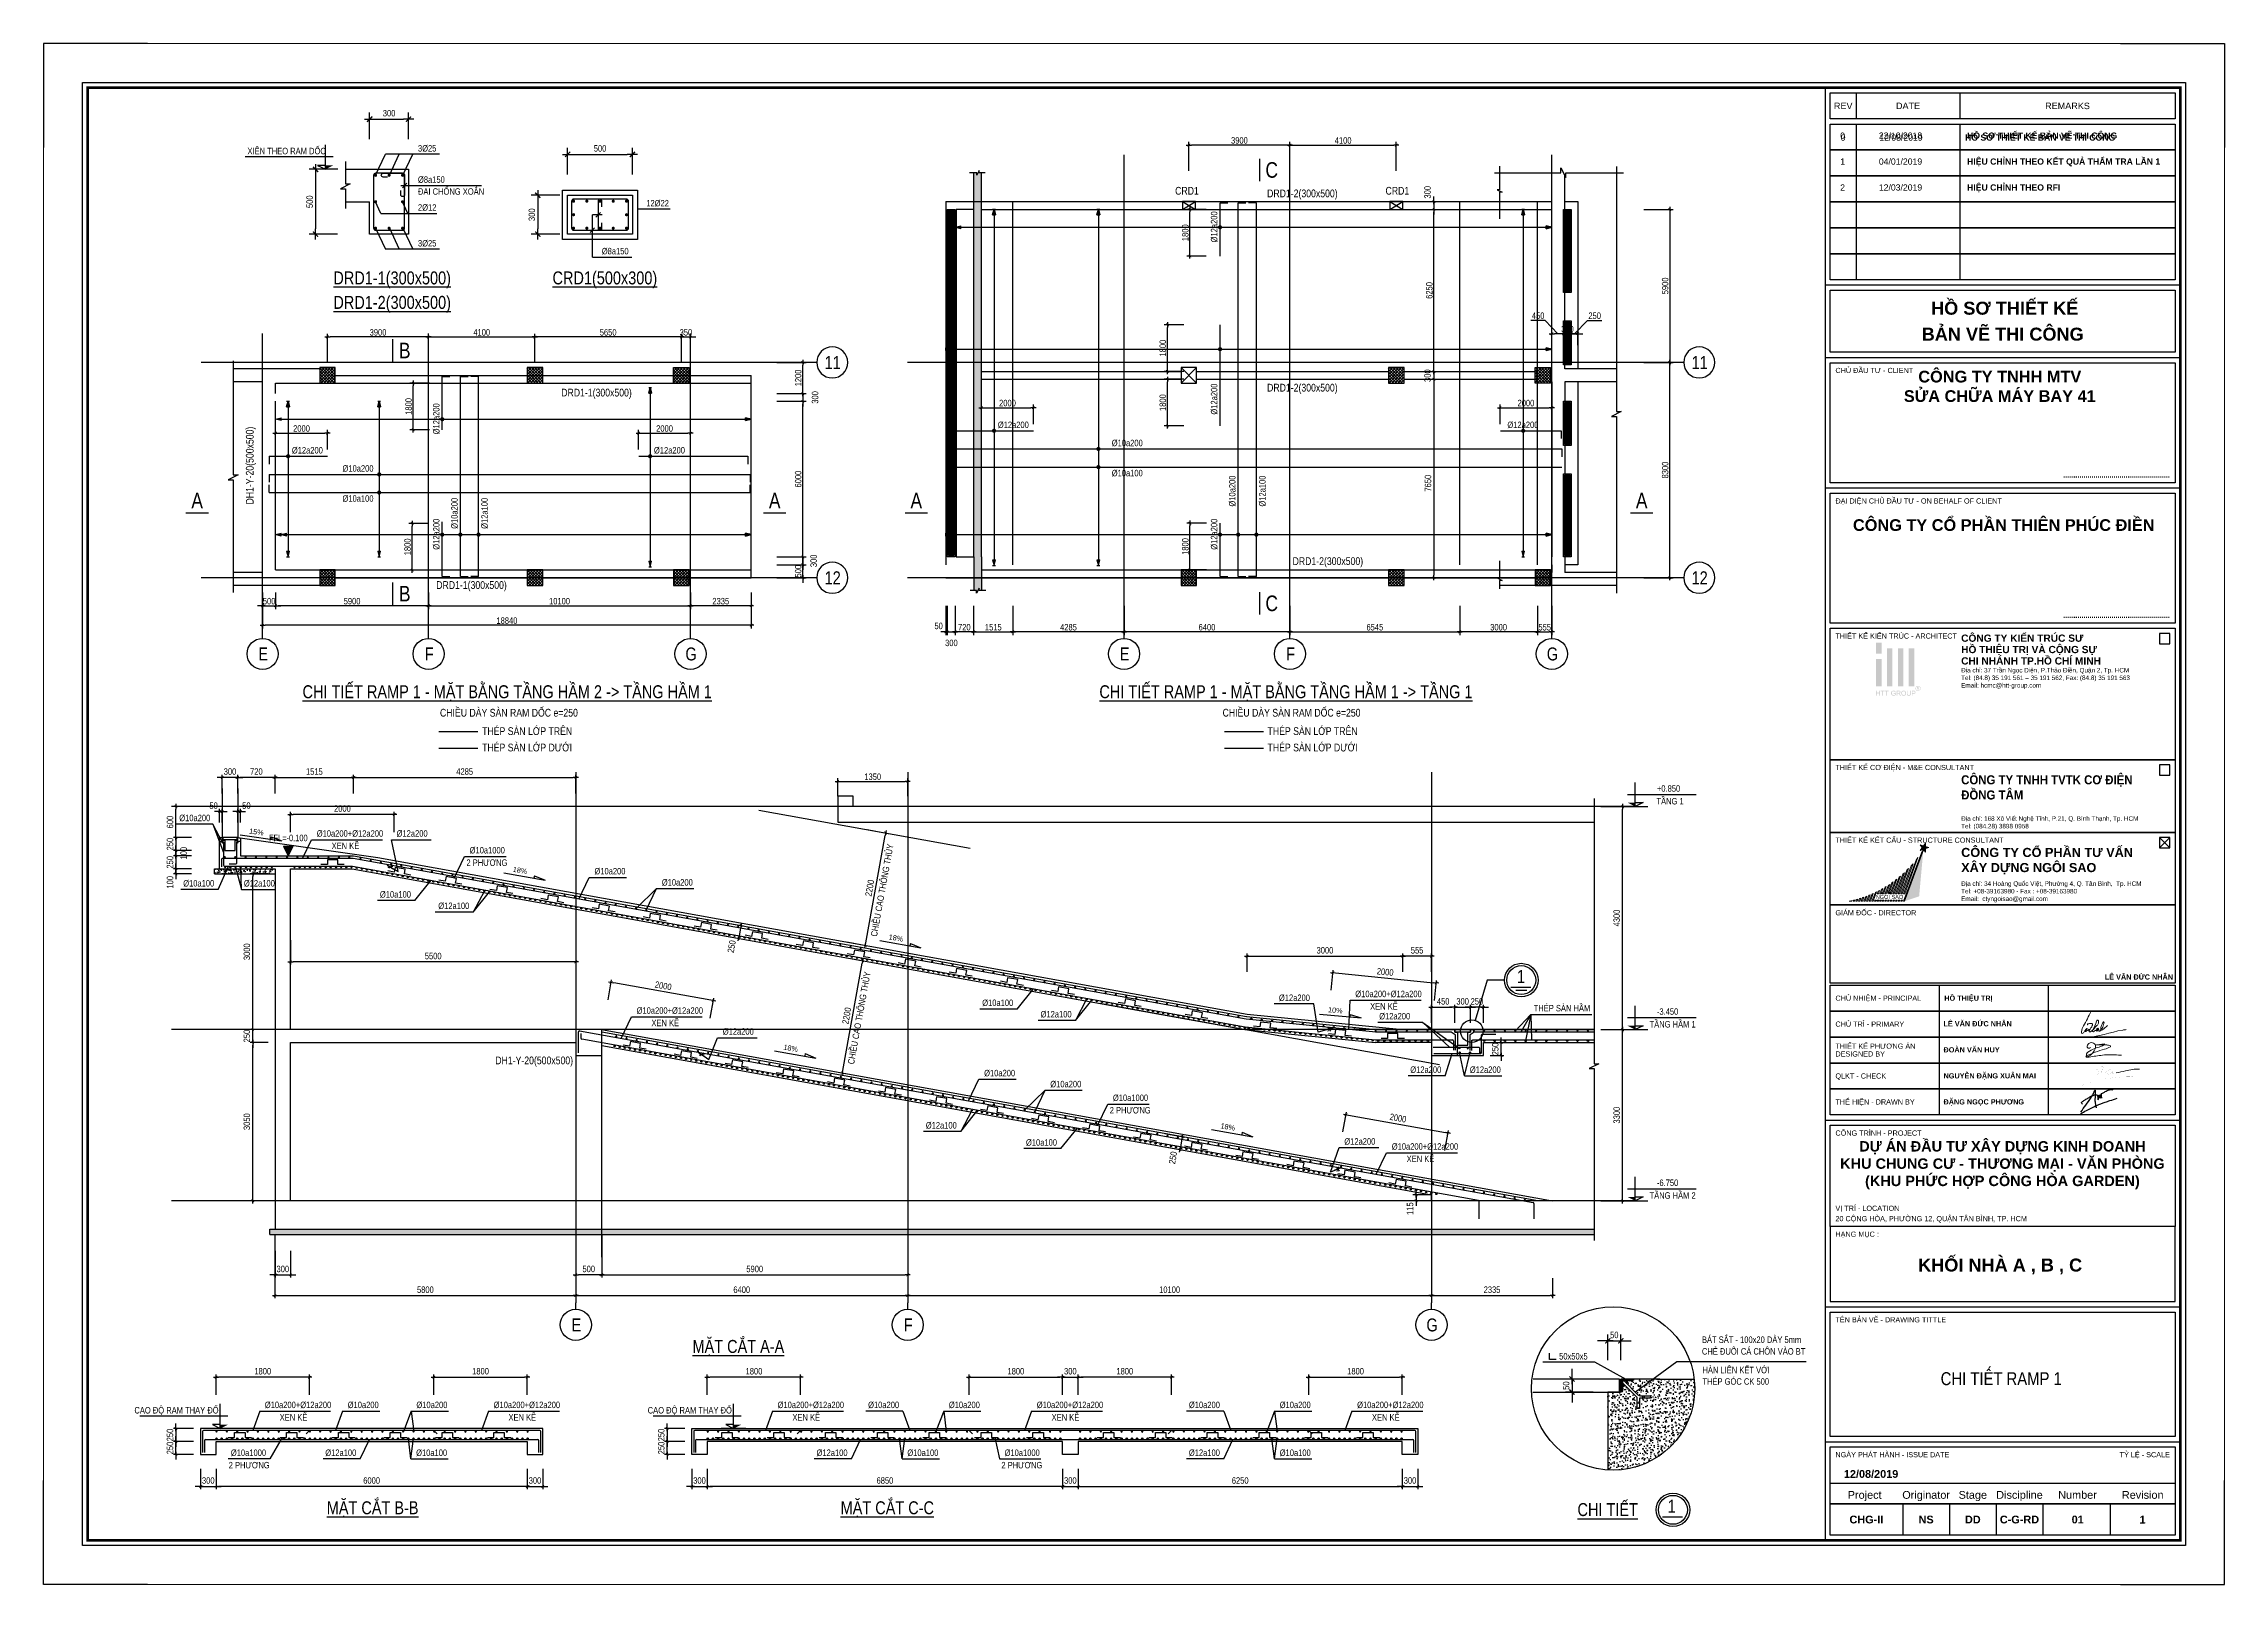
# Paper-space layout 'CHGII- NS-DD-C-G-RD-01' of a CAD drawing. Header units: millimetres. Extents: x 0 to 841, y 0 to 594.
# The model-space entities are those that its viewports show. They can reach past a viewport. Long polylines and large blocks are cut down to what shows.
import ezdxf
from ezdxf.enums import TextEntityAlignment as Align

# ---------------------------------------------------------------- set-up
doc = ezdxf.new("R2010")
doc.units = ezdxf.units.MM
doc.header["$LTSCALE"] = 100
doc.header["$PDSIZE"] = 5
for name, pattern in [('$0$CENTER', [2, 1.25, -0.25, 0.25, -0.25]), ('CENTER', [2, 1.25, -0.25, 0.25, -0.25]), ('HIDDEN', [9.525, 6.35, -3.175])]:
    doc.linetypes.add(name, pattern=pattern)
for name, color, linetype in [('$0$12PM. GRID', 8, '$0$CENTER'), ('01PM. TEXT A', 3, 'Continuous'), ('02PM. TEXT B', 4, 'Continuous'), ('03PM. TEXT C', 1, 'Continuous'), ('04PM. THIN', 7, 'Continuous'), ('05PM. FRAME', 4, 'Continuous'), ('06PM. HIDDEN', 4, 'HIDDEN'), ('07PM. WACO', 6, 'Continuous'), ('08PM. SSS X', 6, 'Continuous'), ('10PM. REBAR', 1, 'Continuous'), ('11PM. DIM', 2, 'Continuous'), ('12PM. GRID', 8, 'CENTER'), ('13PM. HATCH', 8, 'Continuous'), ('6', 6, 'Continuous'), ('CHG_XX_Khung ten$0$TKTC', 1, 'Continuous'), ('CHU_B', 4, 'Continuous'), ('Dim 50', 1, 'Continuous'), ('K_THUOC', 2, 'Continuous'), ('VLD1_LUOI TRUC TANGHAM$0$03PM. TEXT C', 1, 'Continuous'), ('VLD1_LUOI TRUC TANGHAM$0$05PM. FRAME', 4, 'Continuous'), ('VLD1_LUOI TRUC TANGHAM$0$11PM. DIM', 2, 'Continuous')]:
    doc.layers.add(name, color=color, linetype=linetype)
doc.layers.add('CHG_XX_Khung ten$0$A1 BORDER$0$DGIONG', color=7, linetype='Continuous', lineweight=13, true_color=0x29ffff)
doc.layers.add('CHG_XX_Khung ten$0$A1 BORDER$0$STICK', color=7, linetype='Continuous', lineweight=9, true_color=0xe60000)
for name, color, linetype, lineweight in [('CHG_XX_Khung ten$0$TEXT', 7, 'Continuous', 15), ('S_Concrete_Cont_2 Normal', 2, 'Continuous', 13), ('TEXT', 7, 'Continuous', 15)]:
    doc.layers.add(name, color=color, linetype=linetype, lineweight=lineweight)
doc.styles.add('$0$title block pccc$0$Arial - Bold', font='arialbd.ttf', dxfattribs={"height": 2.5})
doc.styles.add('[PMDC2013]STYLE', font='arial.ttf', dxfattribs={"width": 0.8})
doc.styles.add('A8-Chi tiet ramp doc$0$Arial_C', font='arial.ttf')
doc.styles.add('A8-Chi tiet ramp doc$0$CHI TIET RAMP DOC$0$VNI-HelveC', font='VHELVCN_0.TTF')
doc.styles.add('arial', font='arial.ttf')
doc.styles.add('ArialB', font='arialbd.ttf')
doc.styles.add('CHG_XX_Khung ten$0$A1 BORDER$0$ARIAL', font='arial.ttf')
doc.styles.add('CHG_XX_Khung ten$0$A1 BORDER$0$Arial - Bold', font='arialbd.ttf', dxfattribs={"height": 2.5})
doc.styles.add('CHG_XX_Khung ten$0$A1 BORDER$0$Star-AvoBold', font='VAVOB_0.TTF')
doc.styles.add('CHG_XX_Khung ten$0$A1 BORDER$0$Title Block DD$0$ARIAL', font='arial.ttf')
doc.styles.add('CHG_XX_Khung ten$0$A1 BORDER$0$Title Block DD$0$Arial - Bold', font='arialbd.ttf', dxfattribs={"height": 2.5})
doc.styles.add('CHG_XX_Khung ten$0$arial', font='arial.ttf')
doc.styles.add('CHG_XX_Khung ten$0$Arial - Bold', font='arialbd.ttf')
doc.styles.add('CHG_XX_Khung ten$0$ArialB', font='arialbd.ttf')
doc.styles.add('CHG_XX_Khung ten$0$title block pccc$0$ARIAL', font='arial.ttf')
doc.styles.add('CHG_XX_Khung ten$0$title block pccc$0$Arial - Bold', font='arialbd.ttf', dxfattribs={"height": 2.5})
doc.styles.add('PMTEXT', font='vn_vni.shx')
doc.styles.add('VLD1_LUOI TRUC TANGHAM$0$[PMDC2013]STYLE', font='arial.ttf', dxfattribs={"width": 0.8})
doc.styles.add('VN', font='VHELVCB_0.TTF')
doc.dimstyles.new('1.100', dxfattribs={"dimtxt": 250, "dimasz": 100, "dimexe": 125, "dimexo": 0, "dimgap": 50, "dimtad": 1, "dimdec": 0, "dimrnd": 5, "dimzin": 0, "dimdsep": 46, "dimtxsty": '[PMDC2013]STYLE', "dimblk": 'TICK', "dimcen": 0, "dimdle": 300, "dimclrd": 2, "dimclre": 2, "dimclrt": 4, "dimadec": 0, "dimazin": 0, "dimtfac": 0.004, "dimtdec": 0, "dimtix": 1, "dimtmove": 2, "dimatfit": 3, "dimldrblk": 'TICK', "dimfxl": 1, "dimtvp": 0.8, "dimtolj": 1, "dimtzin": 0, "dimarcsym": 0})
doc.dimstyles.new('10', dxfattribs={"dimtxt": 250, "dimasz": 200, "dimexe": 250, "dimexo": 0, "dimgap": 100, "dimtad": 1, "dimdec": 0, "dimlfac": 0.1, "dimzin": 0, "dimdsep": 46, "dimtxsty": '[PMDC2013]STYLE', "dimblk": 'TICK', "dimcen": 0, "dimdle": 300, "dimclrd": 2, "dimclre": 2, "dimclrt": 4, "dimadec": 0, "dimazin": 0, "dimtfac": 0.004, "dimtdec": 0, "dimtix": 1, "dimtmove": 2, "dimatfit": 3, "dimldrblk": 'TICK', "dimfxl": 1, "dimtvp": 0.8, "dimtolj": 1, "dimtzin": 0, "dimarcsym": 0})
doc.dimstyles.new('20', dxfattribs={"dimtxt": 250, "dimasz": 200, "dimexe": 250, "dimexo": 0, "dimgap": 100, "dimtad": 1, "dimdec": 0, "dimlfac": 0.2, "dimzin": 0, "dimdsep": 46, "dimtxsty": '[PMDC2013]STYLE', "dimblk": 'TICK', "dimcen": 0, "dimdle": 300, "dimclrd": 2, "dimclre": 2, "dimclrt": 4, "dimadec": 0, "dimazin": 0, "dimtfac": 0.004, "dimtdec": 0, "dimtix": 1, "dimtmove": 2, "dimatfit": 3, "dimldrblk": 'TICK', "dimfxl": 1, "dimtvp": 0.8, "dimtolj": 1, "dimtzin": 0, "dimarcsym": 0})
doc.dimstyles.new('50', dxfattribs={"dimscale": 0, "dimtxt": 250, "dimasz": 100, "dimexe": 100, "dimexo": 0, "dimgap": 100, "dimtad": 1, "dimdec": 0, "dimlfac": 0.5, "dimzin": 12, "dimdsep": 46, "dimtxsty": '[PMDC2013]STYLE', "dimblk": 'TICK', "dimcen": -100, "dimclrd": 2, "dimclre": 2, "dimclrt": 4, "dimadec": 0, "dimazin": 3, "dimtfac": 1, "dimtdec": 0, "dimtix": 1, "dimtmove": 2, "dimatfit": 3, "dimldrblk": 'TICK', "dimfxl": 1, "dimtolj": 1, "dimlwd": -1, "dimlwe": -1, "dimarcsym": 0})
pattern_1 = [(315, (-451975.916, -159299.8), (56.126601, 56.126601), []), (45, (-451975.916, -159299.8), (-56.126601, 56.126601), [])]
pattern_2 = [(315, (-418756.49, -159299.8), (56.126601, 56.126601), []), (45, (-418756.49, -159299.8), (-56.126601, 56.126601), [])]
pattern_3 = [(90, (0, 100), (-50, 3e-15), [])]

psp = doc.layouts.new('CHGII- NS-DD-C-G-RD-01')

msp = doc.modelspace()

# ---------------------------------------------------------------- texts
at = {"layer": '01PM. TEXT A', "ltscale": 500, "style": '[PMDC2013]STYLE', "width": 0.8}
for s, p in [('CRD1', (43636.8, 53576.8)), ('CRD1', (51750.2, 53576.8)), ('DRD1-2(300x500)', (47183, 53475.6)), ('DRD1-2(300x500)', (47183, 45986.4)), ('DRD1-1(300x500)', (19962.3, 45796.1)), ('DRD1-2(300x500)', (48165.9, 39298.5)), ('DRD1-1(300x500)', (15141.9, 38376.6)), ('CHIỀU DÀY SÀN RAM DỐC e=250', (15285.1, 33454.2)), ('CHIỀU DÀY SÀN RAM DỐC e=250', (45466.4, 33454.2)), ('THÉP SÀN LỚP TRÊN', (16911, 32744.9)), ('THÉP SÀN LỚP TRÊN', (47200.4, 32744.9)), ('THÉP SÀN LỚP DƯỚI', (16911, 32112.9)), ('THÉP SÀN LỚP DƯỚI', (47200.4, 32112.9))]:
    msp.add_text(s, height=300, dxfattribs=at).set_placement(p)
at = {"layer": '02PM. TEXT B', "ltscale": 500, "style": '[PMDC2013]STYLE', "width": 0.8}
for s, p in [('XIÊN THEO RAM DỐC', (7861.4, 55259.3)), ('3%%C25', (14436.7, 55364.3)), ('ĐAI CHỐNG XOẮN', (14436.7, 53699.3)), ('%%C8a150', (14436.7, 54158.4)), ('2%%C12', (14436.7, 53084.4)), ('12%%C22', (23241.7, 53249.4)), ('3%%C25', (14436.7, 51704.3)), ('%%C8a150', (21525.2, 51400.5)), ('CAO ĐỘ RAM THAY ĐỔI', (3501.2, 6712.5)), ('CAO ĐỘ RAM THAY ĐỔI', (23296.4, 6712.5))]:
    msp.add_text(s, height=250, dxfattribs=at).set_placement(p, align=Align.MIDDLE_LEFT)
at = {"layer": '02PM. TEXT B', "style": '[PMDC2013]STYLE', "width": 0.8}
for s, p in [('BÁT SẮT - 100x20 DÀY 5mm', (63953.5, 9308.2)), ('CHẺ ĐUÔI CÁ CHÔN VÀO BT', (63951.4, 8857.4)), ('HÀN LIÊN KẾT VỚI', (63972, 8137.1)), ('THÉP GÓC CK 500', (63972, 7696.8))]:
    msp.add_text(s, height=250, dxfattribs=at).set_placement(p)
msp.add_text('50x50x5', height=250, dxfattribs=at).set_placement((58995, 8667.8), align=Align.CENTER)
for s, rotation, p in [('%%C10a200+%%C12a200', 359.999806, (8530.6, 6794.7)), ('%%C10a200', 359.999806, (11726.6, 6794.7)), ('%%C10a200', 359.999806, (14375.6, 6794.7)), ('%%C10a200+%%C12a200', 359.999806, (17355.2, 6794.7)), ('%%C10a200+%%C12a200', 359.999806, (28305.2, 6794.7)), ('%%C10a200', 0.000194, (31795.2, 6794.7)), ('%%C10a200', 359.999806, (34909.6, 6794.7)), ('%%C10a200+%%C12a200', 359.999806, (38300.1, 6794.7)), ('%%C10a200', 0.000194, (44166.5, 6794.9)), ('%%C10a200', 359.999806, (47669.1, 6794.9)), ('%%C10a200+%%C12a200', 359.999806, (50653.5, 6794.7)), ('XEN KẼ', 0.000194, (9103.3, 6315.7)), ('XEN KẼ', 0.000194, (17927.9, 6315.7)), ('XEN KẼ', 0.000194, (28877.9, 6315.7)), ('XEN KẼ', 0.000194, (38872.9, 6315.7)), ('XEN KẼ', 0.000194, (51226.2, 6315.7)), ('%%C10a1000', 0.000194, (7221.5, 4950.2)), ('%%C12a100', 0.000194, (10862.6, 4950.2)), ('%%C10a100', 359.999806, (14365.2, 4950.2)), ('%%C12a100', 0.000194, (29807, 4950.2)), ('%%C10a100', 359.999806, (33309.6, 4950.2)), ('%%C10a1000', 359.999806, (37058.9, 4950.2)), ('%%C12a100', 0.000194, (44166.5, 4950.5)), ('%%C10a100', 359.999806, (47669.1, 4950.5)), ('2 PHƯƠNG', 359.999806, (7138.4, 4471.2)), ('2 PHƯƠNG', 0.000194, (36935.8, 4471.2))]:
    msp.add_text(s, height=250, rotation=rotation, dxfattribs=at).set_placement(p)
at = {"layer": '03PM. TEXT C', "style": '[PMDC2013]STYLE', "width": 0.8}
for s, p in [('%%UDRD1-1(300x500)', (13441.8, 50118)), ('%%UCRD1(500x300)', (21644.3, 50118)), ('%%UDRD1-2(300x500)', (13441.8, 49173.7)), ('%%UCHI TIẾT RAMP 1 - MẶT BẰNG TẦNG HẦM 2 -> TẦNG HẦM 1', (17878, 34163.4)), ('%%UCHI TIẾT RAMP 1 - MẶT BẰNG TẦNG HẦM 1 -> TẦNG 1', (47910.2, 34163.4)), ('%%UMẶT CẮT A-A', (26793.2, 8922.7)), ('%%UMẶT CẮT B-B', (12688.7, 2703.2)), ('%%UMẶT CẮT C-C', (32536.3, 2703.2)), ('%%UCHI TIẾT', (60317.7, 2632.5))]:
    msp.add_text(s, height=500, dxfattribs=at).set_placement(p, align=Align.CENTER)
at = {"layer": 'TEXT', "style": 'VN'}
msp.add_text('CHI TIEÁT RAMP 1', height=500, dxfattribs=at).set_placement((75494.8, 7680.3), align=Align.CENTER)

# ---------------------------------------------------------------- blocks, each defined once
blk = doc.blocks.new('TKTC')
at = {"style": 'arial'}
for s, height, p in [('0', 2.39, (4.78, -4.46)), ('22/10/2018', 2.389, (27.1, -4.46)), ('1', 2.39, (4.78, -14.46)), ('04/01/2019', 2.389, (27.1, -14.46)), ('2', 2.39, (4.78, -24.46)), ('12/03/2019', 2.389, (27.1, -24.46))]:
    blk.add_text(s, height=height, dxfattribs=at).set_placement(p, align=Align.MIDDLE_CENTER)
at = {"style": 'ArialB'}
for s, p in [('HỒ SƠ THIẾT KẾ BẢN VẼ THI CÔNG', (52.76, -4.46)), ('HIỆU CHỈNH THEO KẾT QUẢ THẨM TRA LẦN 1', (52.76, -14.46)), ('HIỆU CHỈNH THEO RFI', (52.76, -24.46))]:
    blk.add_text(s, height=2.3887, dxfattribs=at).set_placement(p, align=Align.MIDDLE_LEFT)
blk = doc.blocks.new('*U18')
at = {"layer": 'VLD1_LUOI TRUC TANGHAM$0$05PM. FRAME'}
blk.add_circle((-850, 0), 600, dxfattribs=at)
at = {"layer": 'VLD1_LUOI TRUC TANGHAM$0$11PM. DIM', "color": 2, "linetype": 'ByBlock'}
blk.add_line((-250, 0), (0, 0), dxfattribs=at)
at = {"layer": 'VLD1_LUOI TRUC TANGHAM$0$03PM. TEXT C', "style": 'VLD1_LUOI TRUC TANGHAM$0$[PMDC2013]STYLE', "width": 0.8}
for tag, height, p in [('Y', 500, (-841, -253)), ('2', 500, (-552, -253)), ('1', 250, (-872, -253))]:
    blk.add_attdef(tag, text='', height=height, dxfattribs=at).set_placement(p, align=Align.CENTER)
blk = doc.blocks.new('*U16')
at = {"layer": '05PM. FRAME'}
blk.add_circle((0, -850), 600, dxfattribs=at)
at = {"layer": '11PM. DIM', "color": 2, "linetype": 'ByBlock'}
blk.add_line((0, -250), (0, 0), dxfattribs=at)
at = {"layer": '03PM. TEXT C', "style": '[PMDC2013]STYLE', "width": 0.8}
for tag, height, p in [('X', 500, (23, -1103)), ('2', 500, (198, -1103)), ('1', 250, (56, -1103))]:
    blk.add_attdef(tag, text='', height=height, dxfattribs=at).set_placement(p, align=Align.CENTER)
blk = doc.blocks.new('TICK')
at = {"color": 0, "linetype": 'ByBlock'}
blk.add_line((1, 0), (-1, 0), dxfattribs=at)
at = {"color": 7, "linetype": 'ByBlock', "const_width": 0.25}
blk.add_lwpolyline([(-0.5, -0.5), (0.5, 0.5)], dxfattribs=at)
blk = doc.blocks.new('*D22')
at = {"layer": '11PM. DIM', "color": 2, "lineweight": -2, "transparency": 16777216}
for p, q in [((14846, 38239), (14846, 37602)), ((24946, 38239), (24946, 37602)), ((14946, 37727), (24846, 37727))]:
    blk.add_line(p, q, dxfattribs=at)
at = {"layer": 'Defpoints', "color": 0, "transparency": 16777216}
for p in [(14846, 38239), (24946, 38239), (24946, 37727)]:
    blk.add_point(p, dxfattribs=at)
at = {"layer": '11PM. DIM', "color": 2, "lineweight": -2, "transparency": 16777216, "xscale": 100, "yscale": 100, "zscale": 100, "rotation": 180}
blk.add_blockref('TICK', (14846, 37727), dxfattribs=at)
at = {"layer": '11PM. DIM', "color": 2, "lineweight": -2, "transparency": 16777216, "xscale": 100, "yscale": 100, "zscale": 100}
blk.add_blockref('TICK', (24946, 37727), dxfattribs=at)
at = {"layer": '11PM. DIM', "color": 4, "transparency": 16777216, "insert": (19896, 37904), "char_height": 250, "attachment_point": 5, "style": '[PMDC2013]STYLE'}
blk.add_mtext('\\A1;10100', dxfattribs=at)
blk = doc.blocks.new('*D23')
at = {"layer": '11PM. DIM', "color": 2, "lineweight": -2, "transparency": 16777216}
for p, q in [((8946, 38239), (8946, 37602)), ((14846, 38239), (14846, 37602)), ((14746, 37727), (9046, 37727))]:
    blk.add_line(p, q, dxfattribs=at)
at = {"layer": 'Defpoints', "color": 0, "transparency": 16777216}
for p in [(8946, 38239), (14846, 38239), (8946, 37727)]:
    blk.add_point(p, dxfattribs=at)
at = {"layer": '11PM. DIM', "color": 2, "lineweight": -2, "transparency": 16777216, "xscale": 100, "yscale": 100, "zscale": 100, "rotation": 180}
blk.add_blockref('TICK', (8946, 37727), dxfattribs=at)
at = {"layer": '11PM. DIM', "color": 2, "lineweight": -2, "transparency": 16777216, "xscale": 100, "yscale": 100, "zscale": 100}
blk.add_blockref('TICK', (14846, 37727), dxfattribs=at)
at = {"layer": '11PM. DIM', "color": 4, "transparency": 16777216, "insert": (11896, 37904), "char_height": 250, "attachment_point": 5, "style": '[PMDC2013]STYLE'}
blk.add_mtext('\\A1;5900', dxfattribs=at)
blk = doc.blocks.new('*D24')
at = {"layer": '11PM. DIM', "color": 2, "lineweight": -2, "transparency": 16777216}
for p, q in [((24946, 38239), (24946, 37602)), ((27282, 38239), (27282, 37602)), ((27182, 37727), (25046, 37727))]:
    blk.add_line(p, q, dxfattribs=at)
at = {"layer": 'Defpoints', "color": 0, "transparency": 16777216}
for p in [(24946, 38239), (27282, 38239), (24946, 37727)]:
    blk.add_point(p, dxfattribs=at)
at = {"layer": '11PM. DIM', "color": 2, "lineweight": -2, "transparency": 16777216, "xscale": 100, "yscale": 100, "zscale": 100, "rotation": 180}
blk.add_blockref('TICK', (24946, 37727), dxfattribs=at)
at = {"layer": '11PM. DIM', "color": 2, "lineweight": -2, "transparency": 16777216, "xscale": 100, "yscale": 100, "zscale": 100}
blk.add_blockref('TICK', (27282, 37727), dxfattribs=at)
at = {"layer": '11PM. DIM', "color": 4, "transparency": 16777216, "insert": (26114, 37904), "char_height": 250, "attachment_point": 5, "style": '[PMDC2013]STYLE'}
blk.add_mtext('\\A1;2335', dxfattribs=at)
blk = doc.blocks.new('*D25')
at = {"layer": '11PM. DIM', "color": 2, "lineweight": -2, "transparency": 16777216}
for p, q in [((8446, 38239), (8446, 37602)), ((8946, 38239), (8946, 37602)), ((8346, 37727), (8246, 37727)), ((8446, 37727), (8946, 37727)), ((9046, 37727), (9146, 37727))]:
    blk.add_line(p, q, dxfattribs=at)
at = {"layer": 'Defpoints', "color": 0, "transparency": 16777216}
for p in [(8446, 38239), (8946, 38239), (8946, 37727)]:
    blk.add_point(p, dxfattribs=at)
at = {"layer": '11PM. DIM', "color": 2, "lineweight": -2, "transparency": 16777216, "xscale": 100, "yscale": 100, "zscale": 100}
blk.add_blockref('TICK', (8446, 37727), dxfattribs=at)
at = {"layer": '11PM. DIM', "color": 2, "lineweight": -2, "transparency": 16777216, "xscale": 100, "yscale": 100, "zscale": 100, "rotation": 180}
blk.add_blockref('TICK', (8946, 37727), dxfattribs=at)
at = {"layer": '11PM. DIM', "color": 4, "transparency": 16777216, "insert": (8696, 37904), "char_height": 250, "attachment_point": 5, "style": '[PMDC2013]STYLE'}
blk.add_mtext('\\A1;500', dxfattribs=at)
blk = doc.blocks.new('*D26')
at = {"layer": '11PM. DIM', "color": 2, "lineweight": -2, "transparency": 16777216}
for p, q in [((28278, 47110), (29403, 47110)), ((29278, 46010), (29278, 47010)), ((28278, 45910), (29403, 45910))]:
    blk.add_line(p, q, dxfattribs=at)
at = {"layer": 'Defpoints', "color": 0, "transparency": 16777216}
for p in [(28278, 47110), (29278, 47110), (28278, 45910)]:
    blk.add_point(p, dxfattribs=at)
at = {"layer": '11PM. DIM', "color": 2, "lineweight": -2, "transparency": 16777216, "xscale": 100, "yscale": 100, "zscale": 100}
for p, rotation in [((29278, 47110), 90), ((29278, 45910), 270)]:
    blk.add_blockref('TICK', p, dxfattribs=dict(at, rotation=rotation))
at = {"layer": '11PM. DIM', "color": 4, "transparency": 16777216, "insert": (29100, 46510), "char_height": 250, "attachment_point": 5, "rotation": 90, "style": '[PMDC2013]STYLE'}
blk.add_mtext('\\A1;1200', dxfattribs=at)
blk = doc.blocks.new('*D27')
at = {"layer": '11PM. DIM', "color": 2, "lineweight": -2, "transparency": 16777216}
for p, q in [((28278, 45910), (29403, 45910)), ((28278, 45610), (29403, 45610)), ((29278, 46010), (29278, 46110)), ((29278, 45910), (29278, 45610)), ((29278, 45510), (29278, 45410))]:
    blk.add_line(p, q, dxfattribs=at)
at = {"layer": 'Defpoints', "color": 0, "transparency": 16777216}
for p in [(28278, 45910), (28278, 45610), (29278, 45610)]:
    blk.add_point(p, dxfattribs=at)
at = {"layer": '11PM. DIM', "color": 2, "lineweight": -2, "transparency": 16777216, "xscale": 100, "yscale": 100, "zscale": 100}
for p, rotation in [((29278, 45910), 270), ((29278, 45610), 90)]:
    blk.add_blockref('TICK', p, dxfattribs=dict(at, rotation=rotation))
at = {"layer": '11PM. DIM', "color": 4, "transparency": 16777216, "insert": (29751, 45760), "char_height": 250, "attachment_point": 5, "rotation": 90, "style": '[PMDC2013]STYLE'}
blk.add_mtext('\\A1;300', dxfattribs=at)
blk = doc.blocks.new('*D28')
at = {"layer": '11PM. DIM', "color": 2, "lineweight": -2, "transparency": 16777216}
for p, q in [((28278, 45610), (29403, 45610)), ((29278, 39710), (29278, 45510)), ((28278, 39610), (29403, 39610))]:
    blk.add_line(p, q, dxfattribs=at)
at = {"layer": 'Defpoints', "color": 0, "transparency": 16777216}
for p in [(28278, 45610), (29278, 45610), (28278, 39610)]:
    blk.add_point(p, dxfattribs=at)
at = {"layer": '11PM. DIM', "color": 2, "lineweight": -2, "transparency": 16777216, "xscale": 100, "yscale": 100, "zscale": 100}
for p, rotation in [((29278, 45610), 90), ((29278, 39610), 270)]:
    blk.add_blockref('TICK', p, dxfattribs=dict(at, rotation=rotation))
at = {"layer": '11PM. DIM', "color": 4, "transparency": 16777216, "insert": (29100, 42610), "char_height": 250, "attachment_point": 5, "rotation": 90, "style": '[PMDC2013]STYLE'}
blk.add_mtext('\\A1;6000', dxfattribs=at)
blk = doc.blocks.new('*D29')
at = {"layer": '11PM. DIM', "color": 2, "lineweight": -2, "transparency": 16777216}
for p, q in [((28278, 39610), (29403, 39610)), ((29278, 39710), (29278, 39810)), ((29278, 39610), (29278, 39310)), ((28278, 39310), (29403, 39310)), ((29278, 39210), (29278, 39110))]:
    blk.add_line(p, q, dxfattribs=at)
at = {"layer": 'Defpoints', "color": 0, "transparency": 16777216}
for p in [(28278, 39610), (28278, 39310), (29278, 39310)]:
    blk.add_point(p, dxfattribs=at)
at = {"layer": '11PM. DIM', "color": 2, "lineweight": -2, "transparency": 16777216, "xscale": 100, "yscale": 100, "zscale": 100}
for p, rotation in [((29278, 39610), 270), ((29278, 39310), 90)]:
    blk.add_blockref('TICK', p, dxfattribs=dict(at, rotation=rotation))
at = {"layer": '11PM. DIM', "color": 4, "transparency": 16777216, "insert": (29696, 39460), "char_height": 250, "attachment_point": 5, "rotation": 90, "style": '[PMDC2013]STYLE'}
blk.add_mtext('\\A1;300', dxfattribs=at)
blk = doc.blocks.new('*D30')
at = {"layer": '11PM. DIM', "color": 2, "lineweight": -2, "transparency": 16777216}
for p, q in [((28278, 39310), (29403, 39310)), ((28278, 38810), (29403, 38810)), ((29278, 39410), (29278, 39510)), ((29278, 38810), (29278, 39310)), ((29278, 38710), (29278, 38610))]:
    blk.add_line(p, q, dxfattribs=at)
at = {"layer": 'Defpoints', "color": 0, "transparency": 16777216}
for p in [(28278, 39310), (28278, 38810), (29278, 39310)]:
    blk.add_point(p, dxfattribs=at)
at = {"layer": '11PM. DIM', "color": 2, "lineweight": -2, "transparency": 16777216, "xscale": 100, "yscale": 100, "zscale": 100}
for p, rotation in [((29278, 39310), 270), ((29278, 38810), 90)]:
    blk.add_blockref('TICK', p, dxfattribs=dict(at, rotation=rotation))
at = {"layer": '11PM. DIM', "color": 4, "transparency": 16777216, "insert": (29100, 39060), "char_height": 250, "attachment_point": 5, "rotation": 90, "style": '[PMDC2013]STYLE'}
blk.add_mtext('\\A1;500', dxfattribs=at)
blk = doc.blocks.new('DCN')
at = {"color": 1, "linetype": 'ByBlock'}
blk.add_line((0, 362), (0, -362), dxfattribs=at)
at = {"color": 0, "linetype": 'ByBlock', "style": '[PMDC2013]STYLE', "width": 0.8}
blk.add_attdef('A', (204, -250), '', height=500, dxfattribs=at)
blk = doc.blocks.new('*D32')
at = {"layer": '11PM. DIM', "color": 2, "lineweight": -2, "transparency": 16777216}
for p, q in [((48065, 37721), (48065, 36596)), ((54611, 37721), (54611, 36596)), ((48165, 36721), (54511, 36721))]:
    blk.add_line(p, q, dxfattribs=at)
at = {"layer": 'Defpoints', "color": 0, "transparency": 16777216}
for p in [(48065, 37721), (54611, 37721), (54611, 36721)]:
    blk.add_point(p, dxfattribs=at)
at = {"layer": '11PM. DIM', "color": 2, "lineweight": -2, "transparency": 16777216, "xscale": 100, "yscale": 100, "zscale": 100, "rotation": 180}
blk.add_blockref('TICK', (48065, 36721), dxfattribs=at)
at = {"layer": '11PM. DIM', "color": 2, "lineweight": -2, "transparency": 16777216, "xscale": 100, "yscale": 100, "zscale": 100}
blk.add_blockref('TICK', (54611, 36721), dxfattribs=at)
at = {"layer": '11PM. DIM', "color": 4, "transparency": 16777216, "insert": (51338, 36899), "char_height": 250, "attachment_point": 5, "style": '[PMDC2013]STYLE'}
blk.add_mtext('\\A1;6545', dxfattribs=at)
blk = doc.blocks.new('*D33')
at = {"layer": '11PM. DIM', "color": 2, "lineweight": -2, "transparency": 16777216}
for p, q in [((41665, 37721), (41665, 36596)), ((48065, 37721), (48065, 36596)), ((47965, 36721), (41765, 36721))]:
    blk.add_line(p, q, dxfattribs=at)
at = {"layer": 'Defpoints', "color": 0, "transparency": 16777216}
for p in [(41665, 37721), (48065, 37721), (41665, 36721)]:
    blk.add_point(p, dxfattribs=at)
at = {"layer": '11PM. DIM', "color": 2, "lineweight": -2, "transparency": 16777216, "xscale": 100, "yscale": 100, "zscale": 100, "rotation": 180}
blk.add_blockref('TICK', (41665, 36721), dxfattribs=at)
at = {"layer": '11PM. DIM', "color": 2, "lineweight": -2, "transparency": 16777216, "xscale": 100, "yscale": 100, "zscale": 100}
blk.add_blockref('TICK', (48065, 36721), dxfattribs=at)
at = {"layer": '11PM. DIM', "color": 4, "transparency": 16777216, "insert": (44865, 36899), "char_height": 250, "attachment_point": 5, "style": '[PMDC2013]STYLE'}
blk.add_mtext('\\A1;6400', dxfattribs=at)
blk = doc.blocks.new('*D34')
at = {"layer": '11PM. DIM', "color": 2, "lineweight": -2, "transparency": 16777216}
for p, q in [((57910, 48732), (57360, 48732)), ((58390, 48216), (57910, 48732)), ((58165, 47778), (58165, 48341)), ((58515, 48216), (58265, 48216)), ((58615, 47778), (58615, 48341))]:
    blk.add_line(p, q, dxfattribs=at)
at = {"layer": 'Defpoints', "color": 0, "transparency": 16777216}
for p in [(58165, 48216), (58165, 47778), (58615, 47778)]:
    blk.add_point(p, dxfattribs=at)
at = {"layer": '11PM. DIM', "color": 2, "lineweight": -2, "transparency": 16777216, "xscale": 100, "yscale": 100, "zscale": 100, "rotation": 180}
blk.add_blockref('TICK', (58165, 48216), dxfattribs=at)
at = {"layer": '11PM. DIM', "color": 2, "lineweight": -2, "transparency": 16777216, "xscale": 100, "yscale": 100, "zscale": 100}
blk.add_blockref('TICK', (58615, 48216), dxfattribs=at)
at = {"layer": '11PM. DIM', "color": 4, "transparency": 16777216, "insert": (57635, 48909), "char_height": 250, "attachment_point": 5, "style": '[PMDC2013]STYLE'}
blk.add_mtext('\\A1;450', dxfattribs=at)
blk = doc.blocks.new('*D35')
at = {"layer": '11PM. DIM', "color": 2, "lineweight": -2, "transparency": 16777216}
for p, q in [((35148, 37721), (35148, 36596)), ((35866, 37721), (35866, 36596)), ((35766, 36721), (35248, 36721))]:
    blk.add_line(p, q, dxfattribs=at)
at = {"layer": 'Defpoints', "color": 0, "transparency": 16777216}
for p in [(35148, 37721), (35866, 37721), (35148, 36721)]:
    blk.add_point(p, dxfattribs=at)
at = {"layer": '11PM. DIM', "color": 2, "lineweight": -2, "transparency": 16777216, "xscale": 100, "yscale": 100, "zscale": 100, "rotation": 180}
blk.add_blockref('TICK', (35148, 36721), dxfattribs=at)
at = {"layer": '11PM. DIM', "color": 2, "lineweight": -2, "transparency": 16777216, "xscale": 100, "yscale": 100, "zscale": 100}
blk.add_blockref('TICK', (35866, 36721), dxfattribs=at)
at = {"layer": '11PM. DIM', "color": 4, "transparency": 16777216, "insert": (35507, 36899), "char_height": 250, "attachment_point": 5, "style": '[PMDC2013]STYLE'}
blk.add_mtext('\\A1;720', dxfattribs=at)
blk = doc.blocks.new('*D31')
at = {"layer": '11PM. DIM', "color": 2, "lineweight": -2, "transparency": 16777216}
for p, q in [((61712, 47110), (62837, 47110)), ((62712, 38910), (62712, 47010)), ((61712, 38810), (62837, 38810))]:
    blk.add_line(p, q, dxfattribs=at)
at = {"layer": 'Defpoints', "color": 0, "transparency": 16777216}
for p in [(61712, 47110), (62712, 47110), (61712, 38810)]:
    blk.add_point(p, dxfattribs=at)
at = {"layer": '11PM. DIM', "color": 2, "lineweight": -2, "transparency": 16777216, "xscale": 100, "yscale": 100, "zscale": 100}
for p, rotation in [((62712, 47110), 90), ((62712, 38810), 270)]:
    blk.add_blockref('TICK', p, dxfattribs=dict(at, rotation=rotation))
at = {"layer": '11PM. DIM', "color": 4, "transparency": 16777216, "insert": (62535, 42960), "char_height": 250, "attachment_point": 5, "rotation": 90, "style": '[PMDC2013]STYLE'}
blk.add_mtext('\\A1;8300', dxfattribs=at)
blk = doc.blocks.new('*D36')
at = {"layer": '11PM. DIM', "color": 2, "lineweight": -2, "transparency": 16777216}
for p, q in [((61712, 53010), (62837, 53010)), ((62712, 52910), (62712, 47210)), ((61712, 47110), (62837, 47110))]:
    blk.add_line(p, q, dxfattribs=at)
at = {"layer": 'Defpoints', "color": 0, "transparency": 16777216}
for p in [(61712, 53010), (61712, 47110), (62712, 47110)]:
    blk.add_point(p, dxfattribs=at)
at = {"layer": '11PM. DIM', "color": 2, "lineweight": -2, "transparency": 16777216, "xscale": 100, "yscale": 100, "zscale": 100}
for p, rotation in [((62712, 53010), 90), ((62712, 47110), 270)]:
    blk.add_blockref('TICK', p, dxfattribs=dict(at, rotation=rotation))
at = {"layer": '11PM. DIM', "color": 4, "transparency": 16777216, "insert": (62535, 50060), "char_height": 250, "attachment_point": 5, "rotation": 90, "style": '[PMDC2013]STYLE'}
blk.add_mtext('\\A1;5900', dxfattribs=at)
blk = doc.blocks.new('*D37')
at = {"layer": '11PM. DIM', "color": 2, "lineweight": -2, "transparency": 16777216}
for p, q in [((34848, 37721), (34848, 36596)), ((35148, 37721), (35148, 36596)), ((34948, 36721), (35048, 36721))]:
    blk.add_line(p, q, dxfattribs=at)
at = {"layer": 'Defpoints', "color": 0, "transparency": 16777216}
for p in [(34848, 37721), (35148, 37721), (35148, 36721)]:
    blk.add_point(p, dxfattribs=at)
at = {"layer": '11PM. DIM', "color": 2, "lineweight": -2, "transparency": 16777216, "xscale": 100, "yscale": 100, "zscale": 100, "rotation": 180}
blk.add_blockref('TICK', (34848, 36721), dxfattribs=at)
at = {"layer": '11PM. DIM', "color": 2, "lineweight": -2, "transparency": 16777216, "xscale": 100, "yscale": 100, "zscale": 100}
blk.add_blockref('TICK', (35148, 36721), dxfattribs=at)
at = {"layer": '11PM. DIM', "color": 4, "transparency": 16777216, "insert": (35008, 36295), "char_height": 250, "attachment_point": 5, "style": '[PMDC2013]STYLE'}
blk.add_mtext('\\A1;300', dxfattribs=at)
blk = doc.blocks.new('*D38')
at = {"layer": '11PM. DIM', "color": 2, "lineweight": -2, "transparency": 16777216}
for p, q in [((35866, 37721), (35866, 36596)), ((37380, 37721), (37380, 36596)), ((35966, 36721), (37280, 36721))]:
    blk.add_line(p, q, dxfattribs=at)
at = {"layer": 'Defpoints', "color": 0, "transparency": 16777216}
for p in [(35866, 37721), (37380, 37721), (37380, 36721)]:
    blk.add_point(p, dxfattribs=at)
at = {"layer": '11PM. DIM', "color": 2, "lineweight": -2, "transparency": 16777216, "xscale": 100, "yscale": 100, "zscale": 100, "rotation": 180}
blk.add_blockref('TICK', (35866, 36721), dxfattribs=at)
at = {"layer": '11PM. DIM', "color": 2, "lineweight": -2, "transparency": 16777216, "xscale": 100, "yscale": 100, "zscale": 100}
blk.add_blockref('TICK', (37380, 36721), dxfattribs=at)
at = {"layer": '11PM. DIM', "color": 4, "transparency": 16777216, "insert": (36623, 36899), "char_height": 250, "attachment_point": 5, "style": '[PMDC2013]STYLE'}
blk.add_mtext('\\A1;1515', dxfattribs=at)
blk = doc.blocks.new('*D39')
at = {"layer": '11PM. DIM', "color": 2, "lineweight": -2, "transparency": 16777216}
for p, q in [((54611, 37721), (54611, 36596)), ((57611, 37721), (57611, 36596)), ((57511, 36721), (54711, 36721))]:
    blk.add_line(p, q, dxfattribs=at)
at = {"layer": 'Defpoints', "color": 0, "transparency": 16777216}
for p in [(54611, 37721), (57611, 37721), (54611, 36721)]:
    blk.add_point(p, dxfattribs=at)
at = {"layer": '11PM. DIM', "color": 2, "lineweight": -2, "transparency": 16777216, "xscale": 100, "yscale": 100, "zscale": 100, "rotation": 180}
blk.add_blockref('TICK', (54611, 36721), dxfattribs=at)
at = {"layer": '11PM. DIM', "color": 2, "lineweight": -2, "transparency": 16777216, "xscale": 100, "yscale": 100, "zscale": 100}
blk.add_blockref('TICK', (57611, 36721), dxfattribs=at)
at = {"layer": '11PM. DIM', "color": 4, "transparency": 16777216, "insert": (56111, 36899), "char_height": 250, "attachment_point": 5, "style": '[PMDC2013]STYLE'}
blk.add_mtext('\\A1;3000', dxfattribs=at)
blk = doc.blocks.new('*D46')
at = {"layer": '11PM. DIM', "color": 2, "linetype": 'Continuous', "lineweight": -2, "transparency": 16777216}
for p, q in [((59754, 7914), (58692, 7914)), ((58942, 8114), (58942, 8314)), ((58942, 7914), (58942, 7412)), ((59754, 7412), (58692, 7412)), ((58942, 7212), (58942, 7012))]:
    blk.add_line(p, q, dxfattribs=at)
at = {"layer": 'Defpoints', "color": 0, "linetype": 'Continuous', "transparency": 16777216}
for p in [(59754, 7914), (58942, 7412), (59754, 7412)]:
    blk.add_point(p, dxfattribs=at)
at = {"layer": '11PM. DIM', "color": 2, "linetype": 'Continuous', "lineweight": -2, "transparency": 16777216, "xscale": 200, "yscale": 200, "zscale": 200}
for p, rotation in [((58942, 7914), 270), ((58942, 7412), 90)]:
    blk.add_blockref('TICK', p, dxfattribs=dict(at, rotation=rotation))
at = {"layer": '11PM. DIM', "color": 4, "linetype": 'Continuous', "transparency": 16777216, "insert": (58715, 7663), "char_height": 250, "attachment_point": 5, "rotation": 90, "style": '[PMDC2013]STYLE'}
blk.add_mtext('\\A1;50', dxfattribs=at)
blk = doc.blocks.new('*D47')
at = {"layer": '11PM. DIM', "color": 2, "linetype": 'Continuous', "lineweight": -2, "transparency": 16777216}
for p, q in [((60123, 9386), (59923, 9386)), ((60323, 8641), (60323, 9636)), ((60323, 9386), (60822, 9386)), ((60822, 8641), (60822, 9636)), ((61022, 9386), (61222, 9386))]:
    blk.add_line(p, q, dxfattribs=at)
at = {"layer": 'Defpoints', "color": 0, "linetype": 'Continuous', "transparency": 16777216}
for p in [(60822, 9386), (60323, 8641), (60822, 8641)]:
    blk.add_point(p, dxfattribs=at)
at = {"layer": '11PM. DIM', "color": 2, "linetype": 'Continuous', "lineweight": -2, "transparency": 16777216, "xscale": 200, "yscale": 200, "zscale": 200}
blk.add_blockref('TICK', (60323, 9386), dxfattribs=at)
at = {"layer": '11PM. DIM', "color": 2, "linetype": 'Continuous', "lineweight": -2, "transparency": 16777216, "xscale": 200, "yscale": 200, "zscale": 200, "rotation": 180}
blk.add_blockref('TICK', (60822, 9386), dxfattribs=at)
at = {"layer": '11PM. DIM', "color": 4, "linetype": 'Continuous', "transparency": 16777216, "insert": (60572, 9614), "char_height": 250, "attachment_point": 5, "style": '[PMDC2013]STYLE'}
blk.add_mtext('\\A1;50', dxfattribs=at)
blk = doc.blocks.new('A$C1E204939')
at = {"layer": '04PM. THIN'}
blk.add_circle((648, 0), 648, dxfattribs=at)
at = {"layer": '07PM. WACO'}
blk.add_circle((648, 0), 558, dxfattribs=at)
at = {"layer": '10PM. REBAR'}
blk.add_line((240, -273), (1021, -273), dxfattribs=at)
at = {"layer": '03PM. TEXT C', "style": 'PMTEXT'}
blk.add_attdef('1', text='', height=500, dxfattribs=at).set_placement((600, 139), align=Align.MIDDLE)
at = {"layer": '07PM. WACO', "style": 'PMTEXT'}
blk.add_attdef('-', text='', height=500, dxfattribs=at).set_placement((646, -394), align=Align.MIDDLE)
blk = doc.blocks.new('*D50')
at = {"layer": '11PM. DIM', "color": 2, "lineweight": -2, "transparency": 16777216}
for p, q in [((52617, 53311), (53742, 53311)), ((52617, 53011), (53742, 53011)), ((53617, 53411), (53617, 53511)), ((53617, 53311), (53617, 53011)), ((53617, 52911), (53617, 52811))]:
    blk.add_line(p, q, dxfattribs=at)
at = {"layer": 'Defpoints', "color": 0, "transparency": 16777216}
for p in [(52617, 53311), (52617, 53011), (53617, 53011)]:
    blk.add_point(p, dxfattribs=at)
at = {"layer": '11PM. DIM', "color": 2, "lineweight": -2, "transparency": 16777216, "xscale": 100, "yscale": 100, "zscale": 100}
for p, rotation in [((53617, 53311), 270), ((53617, 53011), 90)]:
    blk.add_blockref('TICK', p, dxfattribs=dict(at, rotation=rotation))
at = {"layer": '11PM. DIM', "color": 4, "transparency": 16777216, "insert": (53370, 53670), "char_height": 250, "attachment_point": 5, "rotation": 90, "style": '[PMDC2013]STYLE'}
blk.add_mtext('\\A1;300', dxfattribs=at)
blk = doc.blocks.new('*D51')
at = {"layer": '11PM. DIM', "color": 2, "lineweight": -2, "transparency": 16777216}
for p, q in [((52617, 53011), (53742, 53011)), ((53617, 46860), (53617, 52911)), ((52617, 46760), (53742, 46760))]:
    blk.add_line(p, q, dxfattribs=at)
at = {"layer": 'Defpoints', "color": 0, "transparency": 16777216}
for p in [(52617, 53011), (53617, 53011), (52617, 46760)]:
    blk.add_point(p, dxfattribs=at)
at = {"layer": '11PM. DIM', "color": 2, "lineweight": -2, "transparency": 16777216, "xscale": 100, "yscale": 100, "zscale": 100}
for p, rotation in [((53617, 53011), 90), ((53617, 46760), 270)]:
    blk.add_blockref('TICK', p, dxfattribs=dict(at, rotation=rotation))
at = {"layer": '11PM. DIM', "color": 4, "transparency": 16777216, "insert": (53439, 49885), "char_height": 250, "attachment_point": 5, "rotation": 90, "style": '[PMDC2013]STYLE'}
blk.add_mtext('\\A1;6250', dxfattribs=at)
blk = doc.blocks.new('*D52')
at = {"layer": '11PM. DIM', "color": 2, "lineweight": -2, "transparency": 16777216}
for p, q in [((52617, 46760), (53742, 46760)), ((52617, 46460), (53742, 46460)), ((53617, 46860), (53617, 46960)), ((53617, 46760), (53617, 46460)), ((53617, 46360), (53617, 46260))]:
    blk.add_line(p, q, dxfattribs=at)
at = {"layer": 'Defpoints', "color": 0, "transparency": 16777216}
for p in [(52617, 46760), (52617, 46460), (53617, 46460)]:
    blk.add_point(p, dxfattribs=at)
at = {"layer": '11PM. DIM', "color": 2, "lineweight": -2, "transparency": 16777216, "xscale": 100, "yscale": 100, "zscale": 100}
for p, rotation in [((53617, 46760), 270), ((53617, 46460), 90)]:
    blk.add_blockref('TICK', p, dxfattribs=dict(at, rotation=rotation))
at = {"layer": '11PM. DIM', "color": 4, "transparency": 16777216, "insert": (53370, 46600), "char_height": 250, "attachment_point": 5, "rotation": 90, "style": '[PMDC2013]STYLE'}
blk.add_mtext('\\A1;300', dxfattribs=at)
blk = doc.blocks.new('*D53')
at = {"layer": '11PM. DIM', "color": 2, "lineweight": -2, "transparency": 16777216}
for p, q in [((52617, 46460), (53742, 46460)), ((53617, 46360), (53617, 38911)), ((52815, 38811), (53742, 38811))]:
    blk.add_line(p, q, dxfattribs=at)
at = {"layer": 'Defpoints', "color": 0, "transparency": 16777216}
for p in [(52617, 46460), (52815, 38811), (53617, 38811)]:
    blk.add_point(p, dxfattribs=at)
at = {"layer": '11PM. DIM', "color": 2, "lineweight": -2, "transparency": 16777216, "xscale": 100, "yscale": 100, "zscale": 100}
for p, rotation in [((53617, 46460), 90), ((53617, 38811), 270)]:
    blk.add_blockref('TICK', p, dxfattribs=dict(at, rotation=rotation))
at = {"layer": '11PM. DIM', "color": 4, "transparency": 16777216, "insert": (53389, 42453), "char_height": 250, "attachment_point": 5, "rotation": 90, "style": '[PMDC2013]STYLE'}
blk.add_mtext('\\A1;7650', dxfattribs=at)
blk = doc.blocks.new('*D54')
at = {"layer": '11PM. DIM', "color": 2, "transparency": 16777216}
for p, q in [((24995, 4454), (24995, 3676)), ((25595, 4454), (25595, 3676)), ((24895, 3776), (24795, 3776)), ((24995, 3776), (25595, 3776)), ((25695, 3776), (25795, 3776))]:
    blk.add_line(p, q, dxfattribs=at)
at = {"layer": 'Defpoints', "color": 0, "transparency": 16777216}
for p in [(24995, 4454), (25595, 4454), (25595, 3776)]:
    blk.add_point(p, dxfattribs=at)
at = {"layer": '11PM. DIM', "color": 2, "transparency": 16777216, "xscale": 100, "yscale": 100, "zscale": 100}
blk.add_blockref('TICK', (24995, 3776), dxfattribs=at)
at = {"layer": '11PM. DIM', "color": 2, "transparency": 16777216, "xscale": 100, "yscale": 100, "zscale": 100, "rotation": 180}
blk.add_blockref('TICK', (25595, 3776), dxfattribs=at)
at = {"layer": '11PM. DIM', "color": 4, "transparency": 16777216, "insert": (25295, 4003), "char_height": 250, "attachment_point": 5, "style": '[PMDC2013]STYLE'}
blk.add_mtext('\\A1;300', dxfattribs=at)
blk = doc.blocks.new('*D55')
at = {"layer": '11PM. DIM', "color": 2, "transparency": 16777216}
for p, q in [((25595, 4454), (25595, 3676)), ((39295, 4454), (39295, 3676)), ((39195, 3776), (25695, 3776))]:
    blk.add_line(p, q, dxfattribs=at)
at = {"layer": 'Defpoints', "color": 0, "transparency": 16777216}
for p in [(25595, 4454), (39295, 4454), (25595, 3776)]:
    blk.add_point(p, dxfattribs=at)
at = {"layer": '11PM. DIM', "color": 2, "transparency": 16777216, "xscale": 100, "yscale": 100, "zscale": 100, "rotation": 180}
blk.add_blockref('TICK', (25595, 3776), dxfattribs=at)
at = {"layer": '11PM. DIM', "color": 2, "transparency": 16777216, "xscale": 100, "yscale": 100, "zscale": 100}
blk.add_blockref('TICK', (39295, 3776), dxfattribs=at)
at = {"layer": '11PM. DIM', "color": 4, "transparency": 16777216, "insert": (32445, 4003), "char_height": 250, "attachment_point": 5, "style": '[PMDC2013]STYLE'}
blk.add_mtext('\\A1;6850', dxfattribs=at)
blk = doc.blocks.new('*D56')
at = {"layer": '11PM. DIM', "color": 2, "transparency": 16777216}
for p, q in [((39295, 4454), (39295, 3676)), ((39895, 4454), (39895, 3676)), ((39195, 3776), (39095, 3776)), ((39295, 3776), (39895, 3776)), ((39995, 3776), (40095, 3776))]:
    blk.add_line(p, q, dxfattribs=at)
at = {"layer": 'Defpoints', "color": 0, "transparency": 16777216}
for p in [(39295, 4454), (39895, 4454), (39895, 3776)]:
    blk.add_point(p, dxfattribs=at)
at = {"layer": '11PM. DIM', "color": 2, "transparency": 16777216, "xscale": 100, "yscale": 100, "zscale": 100}
blk.add_blockref('TICK', (39295, 3776), dxfattribs=at)
at = {"layer": '11PM. DIM', "color": 2, "transparency": 16777216, "xscale": 100, "yscale": 100, "zscale": 100, "rotation": 180}
blk.add_blockref('TICK', (39895, 3776), dxfattribs=at)
at = {"layer": '11PM. DIM', "color": 4, "transparency": 16777216, "insert": (39595, 4004), "char_height": 250, "attachment_point": 5, "style": '[PMDC2013]STYLE'}
blk.add_mtext('\\A1;300', dxfattribs=at)
blk = doc.blocks.new('*D57')
at = {"layer": '11PM. DIM', "color": 2, "transparency": 16777216}
for p, q in [((52395, 4455), (52395, 3676)), ((52995, 4455), (52995, 3676)), ((52295, 3776), (52195, 3776)), ((52395, 3776), (52995, 3776)), ((53095, 3776), (53195, 3776))]:
    blk.add_line(p, q, dxfattribs=at)
at = {"layer": 'Defpoints', "color": 0, "transparency": 16777216}
for p in [(52395, 4455), (52995, 4455), (52995, 3776)]:
    blk.add_point(p, dxfattribs=at)
at = {"layer": '11PM. DIM', "color": 2, "transparency": 16777216, "xscale": 100, "yscale": 100, "zscale": 100}
blk.add_blockref('TICK', (52395, 3776), dxfattribs=at)
at = {"layer": '11PM. DIM', "color": 2, "transparency": 16777216, "xscale": 100, "yscale": 100, "zscale": 100, "rotation": 180}
blk.add_blockref('TICK', (52995, 3776), dxfattribs=at)
at = {"layer": '11PM. DIM', "color": 4, "transparency": 16777216, "insert": (52695, 4004), "char_height": 250, "attachment_point": 5, "style": '[PMDC2013]STYLE'}
blk.add_mtext('\\A1;300', dxfattribs=at)
blk = doc.blocks.new('*D58')
at = {"layer": '11PM. DIM', "color": 2, "transparency": 16777216}
for p, q in [((39895, 4454), (39895, 3676)), ((52395, 4454), (52395, 3676)), ((39995, 3776), (52295, 3776))]:
    blk.add_line(p, q, dxfattribs=at)
at = {"layer": 'Defpoints', "color": 0, "transparency": 16777216}
for p in [(39895, 4454), (52395, 4454), (52395, 3776)]:
    blk.add_point(p, dxfattribs=at)
at = {"layer": '11PM. DIM', "color": 2, "transparency": 16777216, "xscale": 100, "yscale": 100, "zscale": 100, "rotation": 180}
blk.add_blockref('TICK', (39895, 3776), dxfattribs=at)
at = {"layer": '11PM. DIM', "color": 2, "transparency": 16777216, "xscale": 100, "yscale": 100, "zscale": 100}
blk.add_blockref('TICK', (52395, 3776), dxfattribs=at)
at = {"layer": '11PM. DIM', "color": 4, "transparency": 16777216, "insert": (46145, 4003), "char_height": 250, "attachment_point": 5, "style": '[PMDC2013]STYLE'}
blk.add_mtext('\\A1;6250', dxfattribs=at)
blk = doc.blocks.new('*D59')
at = {"layer": '11PM. DIM', "color": 2, "transparency": 16777216}
for p, q in [((6050, 4454), (6050, 3676)), ((6650, 4454), (6650, 3676)), ((5950, 3776), (5850, 3776)), ((6050, 3776), (6650, 3776)), ((6750, 3776), (6850, 3776))]:
    blk.add_line(p, q, dxfattribs=at)
at = {"layer": 'Defpoints', "color": 0, "transparency": 16777216}
for p in [(6050, 4454), (6650, 4454), (6650, 3776)]:
    blk.add_point(p, dxfattribs=at)
at = {"layer": '11PM. DIM', "color": 2, "transparency": 16777216, "xscale": 100, "yscale": 100, "zscale": 100}
blk.add_blockref('TICK', (6050, 3776), dxfattribs=at)
at = {"layer": '11PM. DIM', "color": 2, "transparency": 16777216, "xscale": 100, "yscale": 100, "zscale": 100, "rotation": 180}
blk.add_blockref('TICK', (6650, 3776), dxfattribs=at)
at = {"layer": '11PM. DIM', "color": 4, "transparency": 16777216, "insert": (6350, 4003), "char_height": 250, "attachment_point": 5, "style": '[PMDC2013]STYLE'}
blk.add_mtext('\\A1;300', dxfattribs=at)
blk = doc.blocks.new('*D60')
at = {"layer": '11PM. DIM', "color": 2, "transparency": 16777216}
for p, q in [((6650, 4454), (6650, 3676)), ((18650, 4454), (18650, 3676)), ((18550, 3776), (6750, 3776))]:
    blk.add_line(p, q, dxfattribs=at)
at = {"layer": 'Defpoints', "color": 0, "transparency": 16777216}
for p in [(6650, 4454), (18650, 4454), (6650, 3776)]:
    blk.add_point(p, dxfattribs=at)
at = {"layer": '11PM. DIM', "color": 2, "transparency": 16777216, "xscale": 100, "yscale": 100, "zscale": 100, "rotation": 180}
blk.add_blockref('TICK', (6650, 3776), dxfattribs=at)
at = {"layer": '11PM. DIM', "color": 2, "transparency": 16777216, "xscale": 100, "yscale": 100, "zscale": 100}
blk.add_blockref('TICK', (18650, 3776), dxfattribs=at)
at = {"layer": '11PM. DIM', "color": 4, "transparency": 16777216, "insert": (12650, 4003), "char_height": 250, "attachment_point": 5, "style": '[PMDC2013]STYLE'}
blk.add_mtext('\\A1;6000', dxfattribs=at)
blk = doc.blocks.new('*D61')
at = {"layer": '11PM. DIM', "color": 2, "transparency": 16777216}
for p, q in [((18650, 4454), (18650, 3676)), ((19250, 4454), (19250, 3676)), ((18550, 3776), (18450, 3776)), ((18650, 3776), (19250, 3776)), ((19350, 3776), (19450, 3776))]:
    blk.add_line(p, q, dxfattribs=at)
at = {"layer": 'Defpoints', "color": 0, "transparency": 16777216}
for p in [(18650, 4454), (19250, 4454), (19250, 3776)]:
    blk.add_point(p, dxfattribs=at)
at = {"layer": '11PM. DIM', "color": 2, "transparency": 16777216, "xscale": 100, "yscale": 100, "zscale": 100}
blk.add_blockref('TICK', (18650, 3776), dxfattribs=at)
at = {"layer": '11PM. DIM', "color": 2, "transparency": 16777216, "xscale": 100, "yscale": 100, "zscale": 100, "rotation": 180}
blk.add_blockref('TICK', (19250, 3776), dxfattribs=at)
at = {"layer": '11PM. DIM', "color": 4, "transparency": 16777216, "insert": (18950, 4004), "char_height": 250, "attachment_point": 5, "style": '[PMDC2013]STYLE'}
blk.add_mtext('\\A1;300', dxfattribs=at)
blk = doc.blocks.new('CHAM THEP')
at = {"layer": '04PM. THIN'}
h = blk.add_hatch(color=256, dxfattribs=at)
edge = h.paths.add_edge_path()
edge.add_arc((0, 0), 12.3, 0, 360)
blk.add_circle((0, 0), 12.3, dxfattribs=at)
blk = doc.blocks.new('*U62')
for p in [(0, 0), (200, 0), (400, 0), (600, 0), (800, 0), (1000, 0), (1200, 0), (1400, 0), (1600, 0), (1800, 0), (2000, 0), (2200, 0), (2400, 0), (2600, 0), (2800, 0), (3000, 0), (3200, 0), (3400, 0), (3600, 0), (3800, 0), (4000, 0), (4200, 0), (4400, 0), (4600, 0), (4800, 0), (5000, 0), (5200, 0), (5400, 0), (5600, 0), (5800, 0), (6000, 0)]:
    blk.add_blockref('CHAM THEP', p)
blk = doc.blocks.new('*D63')
at = {"layer": '11PM. DIM', "color": 2, "transparency": 16777216}
for p, q in [((5782, 6008), (5003, 6008)), ((5103, 6108), (5103, 6208)), ((5103, 6008), (5103, 5508)), ((5782, 5508), (5003, 5508)), ((5103, 5408), (5103, 5308))]:
    blk.add_line(p, q, dxfattribs=at)
at = {"layer": 'Defpoints', "color": 0, "transparency": 16777216}
for p in [(5782, 6008), (5103, 5508), (5782, 5508)]:
    blk.add_point(p, dxfattribs=at)
at = {"layer": '11PM. DIM', "color": 2, "transparency": 16777216, "xscale": 100, "yscale": 100, "zscale": 100}
for p, rotation in [((5103, 6008), 270), ((5103, 5508), 90)]:
    blk.add_blockref('TICK', p, dxfattribs=dict(at, rotation=rotation))
at = {"layer": '11PM. DIM', "color": 4, "transparency": 16777216, "insert": (4875, 5758), "char_height": 250, "attachment_point": 5, "rotation": 90, "style": '[PMDC2013]STYLE'}
blk.add_mtext('\\A1;250', dxfattribs=at)
blk = doc.blocks.new('*D64')
at = {"layer": '11PM. DIM', "color": 2, "transparency": 16777216}
for p, q in [((5782, 5508), (5003, 5508)), ((5103, 5608), (5103, 5708)), ((5103, 5008), (5103, 5508)), ((5782, 5008), (5003, 5008)), ((5103, 4908), (5103, 4808))]:
    blk.add_line(p, q, dxfattribs=at)
at = {"layer": 'Defpoints', "color": 0, "transparency": 16777216}
for p in [(5103, 5508), (5782, 5508), (5782, 5008)]:
    blk.add_point(p, dxfattribs=at)
at = {"layer": '11PM. DIM', "color": 2, "transparency": 16777216, "xscale": 100, "yscale": 100, "zscale": 100}
for p, rotation in [((5103, 5508), 270), ((5103, 5008), 90)]:
    blk.add_blockref('TICK', p, dxfattribs=dict(at, rotation=rotation))
at = {"layer": '11PM. DIM', "color": 4, "transparency": 16777216, "insert": (4875, 5258), "char_height": 250, "attachment_point": 5, "rotation": 90, "style": '[PMDC2013]STYLE'}
blk.add_mtext('\\A1;250', dxfattribs=at)
blk = doc.blocks.new('*D65')
at = {"layer": '11PM. DIM', "color": 2, "transparency": 16777216}
for p, q in [((24726, 6008), (23947, 6008)), ((24047, 6108), (24047, 6208)), ((24047, 6008), (24047, 5508)), ((24726, 5508), (23947, 5508)), ((24047, 5408), (24047, 5308))]:
    blk.add_line(p, q, dxfattribs=at)
at = {"layer": 'Defpoints', "color": 0, "transparency": 16777216}
for p in [(24726, 6008), (24047, 5508), (24726, 5508)]:
    blk.add_point(p, dxfattribs=at)
at = {"layer": '11PM. DIM', "color": 2, "transparency": 16777216, "xscale": 100, "yscale": 100, "zscale": 100}
for p, rotation in [((24047, 6008), 270), ((24047, 5508), 90)]:
    blk.add_blockref('TICK', p, dxfattribs=dict(at, rotation=rotation))
at = {"layer": '11PM. DIM', "color": 4, "transparency": 16777216, "insert": (23820, 5758), "char_height": 250, "attachment_point": 5, "rotation": 90, "style": '[PMDC2013]STYLE'}
blk.add_mtext('\\A1;250', dxfattribs=at)
blk = doc.blocks.new('*D66')
at = {"layer": '11PM. DIM', "color": 2, "transparency": 16777216}
for p, q in [((24726, 5508), (23947, 5508)), ((24047, 5608), (24047, 5708)), ((24047, 5008), (24047, 5508)), ((24726, 5008), (23947, 5008)), ((24047, 4908), (24047, 4808))]:
    blk.add_line(p, q, dxfattribs=at)
at = {"layer": 'Defpoints', "color": 0, "transparency": 16777216}
for p in [(24047, 5508), (24726, 5508), (24726, 5008)]:
    blk.add_point(p, dxfattribs=at)
at = {"layer": '11PM. DIM', "color": 2, "transparency": 16777216, "xscale": 100, "yscale": 100, "zscale": 100}
for p, rotation in [((24047, 5508), 270), ((24047, 5008), 90)]:
    blk.add_blockref('TICK', p, dxfattribs=dict(at, rotation=rotation))
at = {"layer": '11PM. DIM', "color": 4, "transparency": 16777216, "insert": (23820, 5258), "char_height": 250, "attachment_point": 5, "rotation": 90, "style": '[PMDC2013]STYLE'}
blk.add_mtext('\\A1;250', dxfattribs=at)
blk = doc.blocks.new('*U67')
for p in [(0, 0), (100, 0), (200, 0), (300, 0), (400, 0), (500, 0), (600, 0), (700, 0), (800, 0), (900, 0), (1000, 0), (1100, 0), (1200, 0), (1300, 0), (1400, 0), (1500, 0), (1600, 0), (1700, 0), (1800, 0), (1900, 0), (2000, 0), (2100, 0), (2200, 0), (2300, 0), (2400, 0), (2500, 0), (2600, 0), (2700, 0), (2800, 0), (2900, 0), (3000, 0), (3100, 0), (3200, 0), (3300, 0), (3400, 0), (3500, 0), (3600, 0), (3700, 0), (3800, 0), (3900, 0), (4000, 0), (4100, 0), (4200, 0), (4300, 0), (4400, 0), (4500, 0), (4600, 0), (4700, 0), (4800, 0), (4900, 0), (5000, 0), (5100, 0), (5200, 0), (5300, 0), (5400, 0), (5500, 0), (5600, 0), (5700, 0), (5800, 0), (5900, 0), (6000, 0)]:
    blk.add_blockref('CHAM THEP', p)
blk = doc.blocks.new('*U44')
at = {"layer": '6'}
blk.add_lwpolyline([(1150, 0), (900, 0), (900, 184), (500, 184), (500, 0), (250, 0)], dxfattribs=at)
blk = doc.blocks.new('*U68')
for p in [(0, 0), (200, 0), (400, 0), (600, 0), (800, 0), (1000, 0), (1200, 0), (1400, 0), (1600, 0), (1800, 0), (2000, 0), (2200, 0), (2400, 0), (2600, 0), (2800, 0), (3000, 0), (3200, 0), (3400, 0), (3600, 0), (3800, 0), (4000, 0), (4200, 0), (4400, 0), (4600, 0), (4800, 0), (5000, 0), (5200, 0), (5400, 0), (5600, 0), (5800, 0), (6000, 0), (6200, 0), (6400, 0), (6600, 0), (6800, 0)]:
    blk.add_blockref('CHAM THEP', p)
blk = doc.blocks.new('*U69')
for p in [(0, 0), (100, 0), (200, 0), (300, 0), (400, 0), (500, 0), (600, 0), (700, 0), (800, 0), (900, 0), (1000, 0), (1100, 0), (1200, 0), (1300, 0), (1400, 0), (1500, 0), (1600, 0), (1700, 0), (1800, 0), (1900, 0), (2000, 0), (2100, 0), (2200, 0), (2300, 0), (2400, 0), (2500, 0), (2600, 0), (2700, 0), (2800, 0), (2900, 0), (3000, 0), (3100, 0), (3200, 0), (3300, 0), (3400, 0), (3500, 0), (3600, 0), (3700, 0), (3800, 0), (3900, 0), (4000, 0), (4100, 0), (4200, 0), (4300, 0), (4400, 0), (4500, 0), (4600, 0), (4700, 0), (4800, 0), (4900, 0), (5000, 0), (5100, 0), (5200, 0), (5300, 0), (5400, 0), (5500, 0), (5600, 0), (5700, 0), (5800, 0), (5900, 0), (6000, 0), (6100, 0), (6200, 0), (6300, 0), (6400, 0), (6500, 0), (6600, 0), (6700, 0), (6800, 0)]:
    blk.add_blockref('CHAM THEP', p)
blk = doc.blocks.new('*U70')
for p in [(0, 0), (200, 0), (400, 0), (600, 0), (800, 0), (1000, 0), (1200, 0), (1400, 0), (1600, 0), (1800, 0), (2000, 0), (2200, 0), (2400, 0), (2600, 0), (2800, 0), (3000, 0), (3200, 0), (3400, 0), (3600, 0), (3800, 0), (4000, 0), (4200, 0), (4400, 0), (4600, 0), (4800, 0), (5000, 0), (5200, 0), (5400, 0), (5600, 0), (5800, 0), (6000, 0), (6200, 0)]:
    blk.add_blockref('CHAM THEP', p)
blk = doc.blocks.new('*U71')
for p in [(0, 0), (100, 0), (200, 0), (300, 0), (400, 0), (500, 0), (600, 0), (700, 0), (800, 0), (900, 0), (1000, 0), (1100, 0), (1200, 0), (1300, 0), (1400, 0), (1500, 0), (1600, 0), (1700, 0), (1800, 0), (1900, 0), (2000, 0), (2100, 0), (2200, 0), (2300, 0), (2400, 0), (2500, 0), (2600, 0), (2700, 0), (2800, 0), (2900, 0), (3000, 0), (3100, 0), (3200, 0), (3300, 0), (3400, 0), (3500, 0), (3600, 0), (3700, 0), (3800, 0), (3900, 0), (4000, 0), (4100, 0), (4200, 0), (4300, 0), (4400, 0), (4500, 0), (4600, 0), (4700, 0), (4800, 0), (4900, 0), (5000, 0), (5100, 0), (5200, 0), (5300, 0), (5400, 0), (5500, 0), (5600, 0), (5700, 0), (5800, 0), (5900, 0), (6000, 0), (6100, 0), (6200, 0)]:
    blk.add_blockref('CHAM THEP', p)
blk = doc.blocks.new('*U14')
at = {"layer": '04PM. THIN'}
for p, q in [((0, 0), (0, 950)), ((-300, 475), (3100, 475)), ((0, 150), (300, 150)), ((300, 150), (0, 0))]:
    blk.add_line(p, q, dxfattribs=at)
at = {"layer": '04PM. THIN', "linetype": 'ByBlock'}
blk.add_line((-475, 0), (475, 0), dxfattribs=at)
at = {"layer": '04PM. THIN'}
blk.add_solid([(0, 0), (0, 150), (-300, 150)], dxfattribs=at)
blk = doc.blocks.new('*U19')
at = {"layer": '08PM. SSS X'}
blk.add_lwpolyline([(230, 150), (1270, 150, 0.414214), (1350, 230), (1350, 2270, 0.414214), (1270, 2350), (230, 2350, 0.414214), (150, 2270), (150, 230, 0.414214)], format="xyb", close=True, dxfattribs=at)
blk = doc.blocks.new('*D73')
at = {"layer": '11PM. DIM', "color": 2, "lineweight": -2, "transparency": 16777216}
for p, q in [((12573, 55713), (12573, 56739)), ((12773, 56489), (13873, 56489)), ((14073, 55713), (14073, 56739))]:
    blk.add_line(p, q, dxfattribs=at)
at = {"layer": 'Defpoints', "color": 0, "transparency": 16777216}
for p in [(14073, 56489), (12573, 55713), (14073, 55713)]:
    blk.add_point(p, dxfattribs=at)
at = {"layer": '11PM. DIM', "color": 2, "lineweight": -2, "transparency": 16777216, "xscale": 200, "yscale": 200, "zscale": 200, "rotation": 180}
blk.add_blockref('TICK', (12573, 56489), dxfattribs=at)
at = {"layer": '11PM. DIM', "color": 2, "lineweight": -2, "transparency": 16777216, "xscale": 200, "yscale": 200, "zscale": 200}
blk.add_blockref('TICK', (14073, 56489), dxfattribs=at)
at = {"layer": '11PM. DIM', "color": 4, "transparency": 16777216, "insert": (13323, 56717), "char_height": 250, "attachment_point": 5, "style": '[PMDC2013]STYLE'}
blk.add_mtext('\\A1;300', dxfattribs=at)
blk = doc.blocks.new('*D74')
at = {"layer": '11PM. DIM', "color": 2, "lineweight": -2, "transparency": 16777216}
for p, q in [((11337, 54554), (10237, 54554)), ((10487, 54354), (10487, 52254)), ((11337, 52054), (10237, 52054))]:
    blk.add_line(p, q, dxfattribs=at)
at = {"layer": 'Defpoints', "color": 0, "transparency": 16777216}
for p in [(11337, 54554), (10487, 52054), (11337, 52054)]:
    blk.add_point(p, dxfattribs=at)
at = {"layer": '11PM. DIM', "color": 2, "lineweight": -2, "transparency": 16777216, "xscale": 200, "yscale": 200, "zscale": 200}
for p, rotation in [((10487, 54554), 90), ((10487, 52054), 270)]:
    blk.add_blockref('TICK', p, dxfattribs=dict(at, rotation=rotation))
at = {"layer": '11PM. DIM', "color": 4, "transparency": 16777216, "insert": (10260, 53304), "char_height": 250, "attachment_point": 5, "rotation": 90, "style": '[PMDC2013]STYLE'}
blk.add_mtext('\\A1;500', dxfattribs=at)
blk = doc.blocks.new('*D75')
at = {"layer": '11PM. DIM', "color": 2, "lineweight": -2, "transparency": 16777216}
for p, q in [((20209, 54355), (20209, 55382)), ((20409, 55132), (22509, 55132)), ((22709, 54355), (22709, 55382))]:
    blk.add_line(p, q, dxfattribs=at)
at = {"layer": 'Defpoints', "color": 0, "transparency": 16777216}
for p in [(22709, 55132), (20209, 54355), (22709, 54355)]:
    blk.add_point(p, dxfattribs=at)
at = {"layer": '11PM. DIM', "color": 2, "lineweight": -2, "transparency": 16777216, "xscale": 200, "yscale": 200, "zscale": 200, "rotation": 180}
blk.add_blockref('TICK', (20209, 55132), dxfattribs=at)
at = {"layer": '11PM. DIM', "color": 2, "lineweight": -2, "transparency": 16777216, "xscale": 200, "yscale": 200, "zscale": 200}
blk.add_blockref('TICK', (22709, 55132), dxfattribs=at)
at = {"layer": '11PM. DIM', "color": 4, "transparency": 16777216, "insert": (21459, 55359), "char_height": 250, "attachment_point": 5, "style": '[PMDC2013]STYLE'}
blk.add_mtext('\\A1;500', dxfattribs=at)
blk = doc.blocks.new('*D76')
at = {"layer": '11PM. DIM', "color": 2, "lineweight": -2, "transparency": 16777216}
for p, q in [((19907, 53554), (18807, 53554)), ((19057, 53354), (19057, 52254)), ((19907, 52054), (18807, 52054))]:
    blk.add_line(p, q, dxfattribs=at)
at = {"layer": 'Defpoints', "color": 0, "transparency": 16777216}
for p in [(19907, 53554), (19057, 52054), (19907, 52054)]:
    blk.add_point(p, dxfattribs=at)
at = {"layer": '11PM. DIM', "color": 2, "lineweight": -2, "transparency": 16777216, "xscale": 200, "yscale": 200, "zscale": 200}
for p, rotation in [((19057, 53554), 90), ((19057, 52054), 270)]:
    blk.add_blockref('TICK', p, dxfattribs=dict(at, rotation=rotation))
at = {"layer": '11PM. DIM', "color": 4, "transparency": 16777216, "insert": (18829, 52804), "char_height": 250, "attachment_point": 5, "rotation": 90, "style": '[PMDC2013]STYLE'}
blk.add_mtext('\\A1;300', dxfattribs=at)
blk = doc.blocks.new('*U78')
at = {"layer": '12PM. GRID', "linetype": 'Continuous'}
h = blk.add_hatch(color=256, dxfattribs=at)
h.dxf.hatch_style = 1
h.paths.add_polyline_path([(-55, 2600), (55, 2600), (0, 2820)])
h = blk.add_hatch(color=256, dxfattribs=at)
h.dxf.hatch_style = 1
h.paths.add_polyline_path([(0, -3180), (55, -2960), (-55, -2960)])
at = {"layer": '08PM. SSS X', "linetype": 'ByBlock', "ltscale": 0.5}
blk.add_line((-4240, 0), (14310, 0), dxfattribs=at)
at = {"layer": '08PM. SSS X', "linetype": 'ByBlock'}
for p, q in [((-4240, 0), (-4240, -300)), ((14310, 0), (14310, -300))]:
    blk.add_line(p, q, dxfattribs=at)
at = {"layer": '12PM. GRID', "linetype": 'Continuous'}
for p, q in [((-55, 2820), (55, 2820)), ((-55, 2600), (0, 2820)), ((-55, 2600), (55, 2600)), ((0, 2820), (55, 2600)), ((0, 2600), (0, -2960)), ((-55, -2960), (55, -2960)), ((-55, -2960), (0, -3180)), ((-55, -3180), (55, -3180)), ((0, -3180), (55, -2960))]:
    blk.add_line(p, q, dxfattribs=at)
at = {"layer": '12PM. GRID', "linetype": 'Continuous', "const_width": 80, "flags": 128}
blk.add_lwpolyline([(-40, 0, 1), (40, 0, 1)], format="xyb", close=True, dxfattribs=at)
at = {"layer": '02PM. TEXT B', "linetype": 'ByBlock', "style": '[PMDC2013]STYLE', "width": 0.8, "flags": 8}
blk.add_attdef('1', text='', height=250, dxfattribs=at).set_placement((-1415, 230), align=Align.MIDDLE_LEFT)
at = {"layer": 'Defpoints', "color": 9, "linetype": 'ByBlock', "style": '[PMDC2013]STYLE', "width": 0.8, "flags": 9}
for tag, p in [('4', (-5940, -2630)), ('3', (-5940, -2225)), ('2', (-5940, -1820)), ('5', (-5940, -3020))]:
    blk.add_attdef(tag, text='', height=250, dxfattribs=at).set_placement(p, align=Align.MIDDLE_CENTER)
blk = doc.blocks.new('*U79')
at = {"layer": '12PM. GRID', "linetype": 'Continuous'}
h = blk.add_hatch(color=256, dxfattribs=at)
h.dxf.hatch_style = 1
h.paths.add_polyline_path([(-55, 3300), (55, 3300), (0, 3520)])
h = blk.add_hatch(color=256, dxfattribs=at)
h.dxf.hatch_style = 1
h.paths.add_polyline_path([(0, -2480), (55, -2260), (-55, -2260)])
at = {"layer": '08PM. SSS X', "linetype": 'ByBlock'}
for p, q in [((-4240, 0), (-4240, 300)), ((14310, 0), (14310, 300))]:
    blk.add_line(p, q, dxfattribs=at)
at = {"layer": '08PM. SSS X', "linetype": 'ByBlock', "ltscale": 0.5}
blk.add_line((-4240, 0), (14310, 0), dxfattribs=at)
at = {"layer": '12PM. GRID', "linetype": 'Continuous'}
for p, q in [((-55, 3520), (55, 3520)), ((-55, 3300), (0, 3520)), ((0, 3520), (55, 3300)), ((-55, 3300), (55, 3300)), ((0, 3300), (0, -2260)), ((-55, -2260), (55, -2260)), ((-55, -2260), (0, -2480)), ((-55, -2480), (55, -2480)), ((0, -2480), (55, -2260))]:
    blk.add_line(p, q, dxfattribs=at)
at = {"layer": '12PM. GRID', "linetype": 'Continuous', "const_width": 80, "flags": 128}
blk.add_lwpolyline([(-40, 0, -1), (40, 0, -1)], format="xyb", close=True, dxfattribs=at)
at = {"layer": '02PM. TEXT B', "linetype": 'ByBlock', "style": '[PMDC2013]STYLE', "width": 0.8, "flags": 8}
blk.add_attdef('1', text='', height=250, dxfattribs=at).set_placement((-1415, -230), align=Align.MIDDLE_LEFT)
at = {"layer": 'Defpoints', "color": 9, "linetype": 'ByBlock', "style": '[PMDC2013]STYLE', "width": 0.8, "flags": 9}
for tag, p in [('4', (-5940, -2630)), ('3', (-5940, -2225)), ('2', (-5940, -1820)), ('5', (-5940, -3020))]:
    blk.add_attdef(tag, text='', height=250, dxfattribs=at).set_placement(p, align=Align.MIDDLE_CENTER)
blk = doc.blocks.new('*U81')
at = {"layer": '12PM. GRID', "linetype": 'Continuous'}
h = blk.add_hatch(color=256, dxfattribs=at)
h.dxf.hatch_style = 1
h.paths.add_polyline_path([(-55, 6710), (55, 6710), (0, 6930)])
h = blk.add_hatch(color=256, dxfattribs=at)
h.dxf.hatch_style = 1
h.paths.add_polyline_path([(0, -11220), (55, -11000), (-55, -11000)])
at = {"layer": '08PM. SSS X', "linetype": 'ByBlock', "ltscale": 0.5}
blk.add_line((-1610, 0), (6090, 0), dxfattribs=at)
at = {"layer": '08PM. SSS X', "linetype": 'ByBlock'}
for p, q in [((-1610, 0), (-1610, -300)), ((6090, 0), (6090, -300))]:
    blk.add_line(p, q, dxfattribs=at)
at = {"layer": '12PM. GRID', "linetype": 'Continuous'}
for p, q in [((-55, 6930), (55, 6930)), ((-55, 6710), (0, 6930)), ((0, 6930), (55, 6710)), ((-55, 6710), (55, 6710)), ((0, 6710), (0, -11000)), ((-55, -11000), (55, -11000)), ((-55, -11000), (0, -11220)), ((-55, -11220), (55, -11220)), ((0, -11220), (55, -11000))]:
    blk.add_line(p, q, dxfattribs=at)
at = {"layer": '12PM. GRID', "linetype": 'Continuous', "const_width": 80, "flags": 128}
blk.add_lwpolyline([(-40, 0, 1), (40, 0, 1)], format="xyb", close=True, dxfattribs=at)
at = {"layer": '02PM. TEXT B', "linetype": 'ByBlock', "style": '[PMDC2013]STYLE', "width": 0.8, "flags": 8}
blk.add_attdef('1', text='', height=250, dxfattribs=at).set_placement((222, 230), align=Align.MIDDLE_LEFT)
at = {"layer": 'Defpoints', "color": 9, "linetype": 'ByBlock', "style": '[PMDC2013]STYLE', "width": 0.8, "flags": 9}
for tag, p in [('3', (-4160, -1405)), ('2', (-4160, -1000)), ('4', (-4160, -1810)), ('5', (-4160, -2200))]:
    blk.add_attdef(tag, text='', height=250, dxfattribs=at).set_placement(p, align=Align.MIDDLE_CENTER)
blk = doc.blocks.new('*U80')
at = {"layer": '12PM. GRID', "linetype": 'Continuous'}
h = blk.add_hatch(color=256, dxfattribs=at)
h.dxf.hatch_style = 1
h.paths.add_polyline_path([(-55, 7410), (55, 7410), (0, 7630)])
h = blk.add_hatch(color=256, dxfattribs=at)
h.dxf.hatch_style = 1
h.paths.add_polyline_path([(0, -10520), (55, -10300), (-55, -10300)])
at = {"layer": '08PM. SSS X', "linetype": 'ByBlock'}
for p, q in [((-1610, 0), (-1610, 300)), ((6090, 0), (6090, 300))]:
    blk.add_line(p, q, dxfattribs=at)
at = {"layer": '08PM. SSS X', "linetype": 'ByBlock', "ltscale": 0.5}
blk.add_line((-1610, 0), (6090, 0), dxfattribs=at)
at = {"layer": '12PM. GRID', "linetype": 'Continuous'}
for p, q in [((-55, 7630), (55, 7630)), ((-55, 7410), (0, 7630)), ((0, 7630), (55, 7410)), ((-55, 7410), (55, 7410)), ((0, 7410), (0, -10300)), ((-55, -10300), (55, -10300)), ((-55, -10300), (0, -10520)), ((-55, -10520), (55, -10520)), ((0, -10520), (55, -10300))]:
    blk.add_line(p, q, dxfattribs=at)
at = {"layer": '12PM. GRID', "linetype": 'Continuous', "const_width": 80, "flags": 128}
blk.add_lwpolyline([(-40, 0, -1), (40, 0, -1)], format="xyb", close=True, dxfattribs=at)
at = {"layer": '02PM. TEXT B', "linetype": 'ByBlock', "style": '[PMDC2013]STYLE', "width": 0.8, "flags": 8}
blk.add_attdef('1', text='', height=250, dxfattribs=at).set_placement((222, -230), align=Align.MIDDLE_LEFT)
at = {"layer": 'Defpoints', "color": 9, "linetype": 'ByBlock', "style": '[PMDC2013]STYLE', "width": 0.8, "flags": 9}
for tag, p in [('3', (-4160, -1405)), ('2', (-4160, -1000)), ('4', (-4160, -1810)), ('5', (-4160, -2200))]:
    blk.add_attdef(tag, text='', height=250, dxfattribs=at).set_placement(p, align=Align.MIDDLE_CENTER)
blk = doc.blocks.new('*U40')
at = {"layer": '13PM. HATCH'}
h = blk.add_hatch(dxfattribs=at)
h.set_pattern_fill('LINE10', color=256, scale=50, angle=90, style=0, pattern_type=2)
h.set_pattern_definition(pattern_3)
h.paths.add_polyline_path([(50, 50), (3150, 50), (3150, 250), (50, 250)])
for points in [[(0, 0), (3200, 0), (3200, 300), (0, 300)], [(50, 50), (3150, 50), (3150, 250), (50, 250)]]:
    blk.add_lwpolyline(points, close=True, dxfattribs=at)
blk = doc.blocks.new('*U41')
at = {"layer": '13PM. HATCH'}
h = blk.add_hatch(dxfattribs=at)
h.set_pattern_fill('LINE10', color=256, scale=50, angle=90, style=0, pattern_type=2)
h.set_pattern_definition(pattern_3)
h.paths.add_polyline_path([(50, 50), (1650, 50), (1650, 250), (50, 250)])
for points in [[(0, 0), (1700, 0), (1700, 300), (0, 300)], [(50, 50), (1650, 50), (1650, 250), (50, 250)]]:
    blk.add_lwpolyline(points, close=True, dxfattribs=at)
blk = doc.blocks.new('*U72')
at = {"layer": '13PM. HATCH'}
h = blk.add_hatch(dxfattribs=at)
h.set_pattern_fill('LINE10', color=256, scale=50, angle=90, style=0, pattern_type=2)
h.set_pattern_definition(pattern_3)
h.paths.add_polyline_path([(50, 50), (13350, 50), (13350, 250), (50, 250)])
for points in [[(0, 0), (13400, 0), (13400, 300), (0, 300)], [(50, 50), (13350, 50), (13350, 250), (50, 250)]]:
    blk.add_lwpolyline(points, close=True, dxfattribs=at)
blk = doc.blocks.new('*U82')
at = {"layer": '12PM. GRID', "linetype": 'Continuous'}
h = blk.add_hatch(color=256, dxfattribs=at)
h.dxf.hatch_style = 1
h.paths.add_polyline_path([(-55, 9020), (55, 9020), (0, 9240)])
h = blk.add_hatch(color=256, dxfattribs=at)
h.dxf.hatch_style = 1
h.paths.add_polyline_path([(0, -4500), (55, -4280), (-55, -4280)])
at = {"layer": '08PM. SSS X', "linetype": 'ByBlock', "ltscale": 0.5}
blk.add_line((-5830, 0), (17870, 0), dxfattribs=at)
at = {"layer": '08PM. SSS X', "linetype": 'ByBlock'}
for p, q in [((-5830, 0), (-5830, -300)), ((17870, 0), (17870, -300))]:
    blk.add_line(p, q, dxfattribs=at)
at = {"layer": '12PM. GRID', "linetype": 'Continuous'}
for p, q in [((-55, 9240), (55, 9240)), ((-55, 9020), (0, 9240)), ((-55, 9020), (55, 9020)), ((0, 9240), (55, 9020)), ((0, 9020), (0, -4280)), ((-55, -4280), (55, -4280)), ((-55, -4280), (0, -4500)), ((-55, -4500), (55, -4500)), ((0, -4500), (55, -4280))]:
    blk.add_line(p, q, dxfattribs=at)
at = {"layer": '12PM. GRID', "linetype": 'Continuous', "const_width": 80, "flags": 128}
blk.add_lwpolyline([(-40, 0, 1), (40, 0, 1)], format="xyb", close=True, dxfattribs=at)
at = {"layer": '02PM. TEXT B', "linetype": 'ByBlock', "style": '[PMDC2013]STYLE', "width": 0.8, "flags": 8}
blk.add_attdef('1', text='', height=250, dxfattribs=at).set_placement((514, 230), align=Align.MIDDLE_LEFT)
at = {"layer": 'Defpoints', "color": 9, "linetype": 'ByBlock', "style": '[PMDC2013]STYLE', "width": 0.8, "flags": 9}
for tag, p in [('4', (-6980, -2630)), ('3', (-6980, -2225)), ('2', (-6980, -1820)), ('5', (-6980, -3020))]:
    blk.add_attdef(tag, text='', height=250, dxfattribs=at).set_placement(p, align=Align.MIDDLE_CENTER)
blk = doc.blocks.new('*U83')
at = {"layer": '12PM. GRID', "linetype": 'Continuous'}
h = blk.add_hatch(color=256, dxfattribs=at)
h.dxf.hatch_style = 1
h.paths.add_polyline_path([(-55, 9720), (55, 9720), (0, 9940)])
h = blk.add_hatch(color=256, dxfattribs=at)
h.dxf.hatch_style = 1
h.paths.add_polyline_path([(0, -3800), (55, -3580), (-55, -3580)])
at = {"layer": '08PM. SSS X', "linetype": 'ByBlock'}
for p, q in [((-5830, 0), (-5830, 300)), ((17870, 0), (17870, 0))]:
    blk.add_line(p, q, dxfattribs=at)
at = {"layer": '08PM. SSS X', "linetype": 'ByBlock', "ltscale": 0.5}
blk.add_line((-5830, 0), (17870, 0), dxfattribs=at)
at = {"layer": '12PM. GRID', "linetype": 'Continuous'}
for p, q in [((-55, 9940), (55, 9940)), ((-55, 9720), (0, 9940)), ((-55, 9720), (55, 9720)), ((0, 9940), (55, 9720)), ((0, 9720), (0, -3580)), ((-55, -3580), (55, -3580)), ((-55, -3580), (0, -3800)), ((-55, -3800), (55, -3800)), ((0, -3800), (55, -3580))]:
    blk.add_line(p, q, dxfattribs=at)
at = {"layer": '12PM. GRID', "linetype": 'Continuous', "const_width": 80, "flags": 128}
blk.add_lwpolyline([(-40, 0, -1), (40, 0, -1)], format="xyb", close=True, dxfattribs=at)
at = {"layer": '02PM. TEXT B', "linetype": 'ByBlock', "style": '[PMDC2013]STYLE', "width": 0.8, "flags": 8}
blk.add_attdef('1', text='', height=250, dxfattribs=at).set_placement((514, -230), align=Align.MIDDLE_LEFT)
at = {"layer": 'Defpoints', "color": 9, "linetype": 'ByBlock', "style": '[PMDC2013]STYLE', "width": 0.8, "flags": 9}
for tag, p in [('4', (-6980, -2630)), ('3', (-6980, -2225)), ('2', (-6980, -1820)), ('5', (-6980, -3020))]:
    blk.add_attdef(tag, text='', height=250, dxfattribs=at).set_placement(p, align=Align.MIDDLE_CENTER)
blk = doc.blocks.new('*U85')
at = {"layer": '12PM. GRID', "linetype": 'Continuous'}
h = blk.add_hatch(color=256, dxfattribs=at)
h.dxf.hatch_style = 1
h.paths.add_polyline_path([(-55, 1900), (55, 1900), (0, 2120)])
h = blk.add_hatch(color=256, dxfattribs=at)
h.dxf.hatch_style = 1
h.paths.add_polyline_path([(0, -3880), (55, -3660), (-55, -3660)])
at = {"layer": '08PM. SSS X', "linetype": 'ByBlock', "ltscale": 0.5}
blk.add_line((-730, 0), (1520, 0), dxfattribs=at)
at = {"layer": '08PM. SSS X', "linetype": 'ByBlock'}
for p, q in [((-730, 0), (-730, -300)), ((1520, 0), (1520, 0))]:
    blk.add_line(p, q, dxfattribs=at)
at = {"layer": '12PM. GRID', "linetype": 'Continuous'}
for p, q in [((-55, 2120), (55, 2120)), ((-55, 1900), (0, 2120)), ((-55, 1900), (55, 1900)), ((0, 2120), (55, 1900)), ((0, 1900), (0, -3660)), ((-55, -3660), (55, -3660)), ((-55, -3660), (0, -3880)), ((-55, -3880), (55, -3880)), ((0, -3880), (55, -3660))]:
    blk.add_line(p, q, dxfattribs=at)
at = {"layer": '12PM. GRID', "linetype": 'Continuous', "const_width": 80, "flags": 128}
blk.add_lwpolyline([(-40, 0, 1), (40, 0, 1)], format="xyb", close=True, dxfattribs=at)
at = {"layer": '02PM. TEXT B', "linetype": 'ByBlock', "style": '[PMDC2013]STYLE', "width": 0.8, "flags": 8}
blk.add_attdef('1', text='', height=250, dxfattribs=at).set_placement((147, 230), align=Align.MIDDLE_LEFT)
at = {"layer": 'Defpoints', "color": 9, "linetype": 'ByBlock', "style": '[PMDC2013]STYLE', "width": 0.8, "flags": 9}
for tag, p in [('4', (-4880, -2630)), ('3', (-4880, -2225)), ('2', (-4880, -1820)), ('5', (-4880, -3020))]:
    blk.add_attdef(tag, text='', height=250, dxfattribs=at).set_placement(p, align=Align.MIDDLE_CENTER)
blk = doc.blocks.new('*D84')
at = {"layer": '11PM. DIM', "color": 2, "lineweight": -2, "transparency": 16777216}
for p, q in [((8946, 43751), (8946, 44508)), ((9046, 44383), (10846, 44383)), ((10946, 43751), (10946, 44508))]:
    blk.add_line(p, q, dxfattribs=at)
at = {"layer": 'Defpoints', "color": 0, "transparency": 16777216}
for p in [(8946, 43751), (10946, 44383), (10946, 43751)]:
    blk.add_point(p, dxfattribs=at)
at = {"layer": '11PM. DIM', "color": 2, "lineweight": -2, "transparency": 16777216, "xscale": 100, "yscale": 100, "zscale": 100, "rotation": 180}
blk.add_blockref('TICK', (8946, 44383), dxfattribs=at)
at = {"layer": '11PM. DIM', "color": 2, "lineweight": -2, "transparency": 16777216, "xscale": 100, "yscale": 100, "zscale": 100}
blk.add_blockref('TICK', (10946, 44383), dxfattribs=at)
at = {"layer": '11PM. DIM', "color": 4, "transparency": 16777216, "insert": (9946, 44561), "char_height": 250, "attachment_point": 5, "style": '[PMDC2013]STYLE'}
blk.add_mtext('\\A1;2000', dxfattribs=at)
blk = doc.blocks.new('*D86')
at = {"layer": '11PM. DIM', "color": 2, "lineweight": -2, "transparency": 16777216}
for p, q in [((22946, 43751), (22946, 44508)), ((23046, 44383), (24846, 44383)), ((24946, 43751), (24946, 44508))]:
    blk.add_line(p, q, dxfattribs=at)
at = {"layer": 'Defpoints', "color": 0, "transparency": 16777216}
for p in [(22946, 43751), (24946, 44383), (24946, 43751)]:
    blk.add_point(p, dxfattribs=at)
at = {"layer": '11PM. DIM', "color": 2, "lineweight": -2, "transparency": 16777216, "xscale": 100, "yscale": 100, "zscale": 100, "rotation": 180}
blk.add_blockref('TICK', (22946, 44383), dxfattribs=at)
at = {"layer": '11PM. DIM', "color": 2, "lineweight": -2, "transparency": 16777216, "xscale": 100, "yscale": 100, "zscale": 100}
blk.add_blockref('TICK', (24946, 44383), dxfattribs=at)
at = {"layer": '11PM. DIM', "color": 4, "transparency": 16777216, "insert": (23946, 44561), "char_height": 250, "attachment_point": 5, "style": '[PMDC2013]STYLE'}
blk.add_mtext('\\A1;2000', dxfattribs=at)
blk = doc.blocks.new('*U87')
at = {"layer": '12PM. GRID', "linetype": 'Continuous'}
h = blk.add_hatch(color=256, dxfattribs=at)
h.dxf.hatch_style = 1
h.paths.add_polyline_path([(-55, 2430), (55, 2430), (0, 2650)])
h = blk.add_hatch(color=256, dxfattribs=at)
h.dxf.hatch_style = 1
h.paths.add_polyline_path([(0, -4260), (55, -4040), (-55, -4040)])
at = {"layer": '08PM. SSS X', "linetype": 'ByBlock', "ltscale": 0.5}
blk.add_line((-430, 0), (3770, 0), dxfattribs=at)
at = {"layer": '08PM. SSS X', "linetype": 'ByBlock'}
for p, q in [((-430, 0), (-430, 0)), ((3770, 0), (3770, -300))]:
    blk.add_line(p, q, dxfattribs=at)
at = {"layer": '12PM. GRID', "linetype": 'Continuous'}
for p, q in [((-55, 2650), (55, 2650)), ((-55, 2430), (0, 2650)), ((0, 2650), (55, 2430)), ((-55, 2430), (55, 2430)), ((0, 2430), (0, -4040)), ((-55, -4040), (55, -4040)), ((-55, -4040), (0, -4260)), ((0, -4260), (55, -4040)), ((-55, -4260), (55, -4260))]:
    blk.add_line(p, q, dxfattribs=at)
at = {"layer": '12PM. GRID', "linetype": 'Continuous', "const_width": 80, "flags": 128}
blk.add_lwpolyline([(-40, 0, 1), (40, 0, 1)], format="xyb", close=True, dxfattribs=at)
at = {"layer": '02PM. TEXT B', "linetype": 'ByBlock', "style": '[PMDC2013]STYLE', "width": 0.8, "flags": 8}
blk.add_attdef('1', text='', height=250, dxfattribs=at).set_placement((147, 230), align=Align.MIDDLE_LEFT)
at = {"layer": 'Defpoints', "color": 9, "linetype": 'ByBlock', "style": '[PMDC2013]STYLE', "width": 0.8, "flags": 9}
for tag, p in [('4', (-4880, -2630)), ('3', (-4880, -2225)), ('2', (-4880, -1820)), ('5', (-4880, -3020))]:
    blk.add_attdef(tag, text='', height=250, dxfattribs=at).set_placement(p, align=Align.MIDDLE_CENTER)
blk = doc.blocks.new('*U88')
at = {"layer": '12PM. GRID', "linetype": 'Continuous'}
h = blk.add_hatch(color=256, dxfattribs=at)
h.dxf.hatch_style = 1
h.paths.add_polyline_path([(-55, 6210), (55, 6210), (0, 6430)])
h = blk.add_hatch(color=256, dxfattribs=at)
h.dxf.hatch_style = 1
h.paths.add_polyline_path([(0, -11920), (55, -11700), (-55, -11700)])
at = {"layer": '08PM. SSS X', "linetype": 'ByBlock', "ltscale": 0.5}
blk.add_line((-1610, 0), (490, 0), dxfattribs=at)
at = {"layer": '08PM. SSS X', "linetype": 'ByBlock'}
for p, q in [((-1610, 0), (-1610, -300)), ((490, 0), (490, 0))]:
    blk.add_line(p, q, dxfattribs=at)
at = {"layer": '12PM. GRID', "linetype": 'Continuous'}
for p, q in [((-55, 6430), (55, 6430)), ((-55, 6210), (0, 6430)), ((-55, 6210), (55, 6210)), ((0, 6430), (55, 6210)), ((0, 6210), (0, -11700)), ((-55, -11700), (55, -11700)), ((-55, -11700), (0, -11920)), ((0, -11920), (55, -11700)), ((-55, -11920), (55, -11920))]:
    blk.add_line(p, q, dxfattribs=at)
at = {"layer": '12PM. GRID', "linetype": 'Continuous', "const_width": 80, "flags": 128}
blk.add_lwpolyline([(-40, 0, 1), (40, 0, 1)], format="xyb", close=True, dxfattribs=at)
at = {"layer": '02PM. TEXT B', "linetype": 'ByBlock', "style": '[PMDC2013]STYLE', "width": 0.8, "flags": 8}
blk.add_attdef('1', text='', height=250, dxfattribs=at).set_placement((-582, 230), align=Align.MIDDLE_LEFT)
at = {"layer": 'Defpoints', "color": 9, "linetype": 'ByBlock', "style": '[PMDC2013]STYLE', "width": 0.8, "flags": 9}
for tag, p in [('3', (-4160, -1405)), ('2', (-4160, -1000)), ('4', (-4160, -1810)), ('5', (-4160, -2200))]:
    blk.add_attdef(tag, text='', height=250, dxfattribs=at).set_placement(p, align=Align.MIDDLE_CENTER)
blk = doc.blocks.new('*D89')
at = {"layer": '11PM. DIM', "color": 2, "lineweight": -2, "transparency": 16777216}
for p, q in [((14842, 40899), (14085, 40899)), ((14210, 39199), (14210, 40799)), ((14842, 39099), (14085, 39099))]:
    blk.add_line(p, q, dxfattribs=at)
at = {"layer": 'Defpoints', "color": 0, "transparency": 16777216}
for p in [(14210, 40899), (14842, 40899), (14842, 39099)]:
    blk.add_point(p, dxfattribs=at)
at = {"layer": '11PM. DIM', "color": 2, "lineweight": -2, "transparency": 16777216, "xscale": 100, "yscale": 100, "zscale": 100}
for p, rotation in [((14210, 40899), 90), ((14210, 39099), 270)]:
    blk.add_blockref('TICK', p, dxfattribs=dict(at, rotation=rotation))
at = {"layer": '11PM. DIM', "color": 4, "transparency": 16777216, "insert": (14033, 39999), "char_height": 250, "attachment_point": 5, "rotation": 90, "style": '[PMDC2013]STYLE'}
blk.add_mtext('\\A1;1800', dxfattribs=at)
blk = doc.blocks.new('*D90')
at = {"layer": '11PM. DIM', "color": 2, "lineweight": -2, "transparency": 16777216}
for p, q in [((14886, 46313), (14129, 46313)), ((14254, 44613), (14254, 46213)), ((14886, 44513), (14129, 44513))]:
    blk.add_line(p, q, dxfattribs=at)
at = {"layer": 'Defpoints', "color": 0, "transparency": 16777216}
for p in [(14254, 46313), (14886, 46313), (14886, 44513)]:
    blk.add_point(p, dxfattribs=at)
at = {"layer": '11PM. DIM', "color": 2, "lineweight": -2, "transparency": 16777216, "xscale": 100, "yscale": 100, "zscale": 100}
for p, rotation in [((14254, 46313), 90), ((14254, 44513), 270)]:
    blk.add_blockref('TICK', p, dxfattribs=dict(at, rotation=rotation))
at = {"layer": '11PM. DIM', "color": 4, "transparency": 16777216, "insert": (14076, 45413), "char_height": 250, "attachment_point": 5, "rotation": 90, "style": '[PMDC2013]STYLE'}
blk.add_mtext('\\A1;1800', dxfattribs=at)
blk = doc.blocks.new('*U91')
at = {"layer": '12PM. GRID', "linetype": 'Continuous'}
h = blk.add_hatch(color=256, dxfattribs=at)
h.dxf.hatch_style = 1
h.paths.add_polyline_path([(-55, 6210), (55, 6210), (0, 6430)])
h = blk.add_hatch(color=256, dxfattribs=at)
h.dxf.hatch_style = 1
h.paths.add_polyline_path([(0, -11920), (55, -11700), (-55, -11700)])
at = {"layer": '08PM. SSS X', "linetype": 'ByBlock', "ltscale": 0.5}
blk.add_line((-410, 0), (1640, 0), dxfattribs=at)
at = {"layer": '08PM. SSS X', "linetype": 'ByBlock'}
for p, q in [((-410, 0), (-410, 0)), ((1640, 0), (1640, -300))]:
    blk.add_line(p, q, dxfattribs=at)
at = {"layer": '12PM. GRID', "linetype": 'Continuous'}
for p, q in [((-55, 6430), (55, 6430)), ((-55, 6210), (0, 6430)), ((-55, 6210), (55, 6210)), ((0, 6430), (55, 6210)), ((0, 6210), (0, -11700)), ((-55, -11700), (55, -11700)), ((-55, -11700), (0, -11920)), ((0, -11920), (55, -11700)), ((-55, -11920), (55, -11920))]:
    blk.add_line(p, q, dxfattribs=at)
at = {"layer": '12PM. GRID', "linetype": 'Continuous', "const_width": 80, "flags": 128}
blk.add_lwpolyline([(-40, 0, 1), (40, 0, 1)], format="xyb", close=True, dxfattribs=at)
at = {"layer": '02PM. TEXT B', "linetype": 'ByBlock', "style": '[PMDC2013]STYLE', "width": 0.8, "flags": 8}
blk.add_attdef('1', text='', height=250, dxfattribs=at).set_placement((-582, 230), align=Align.MIDDLE_LEFT)
at = {"layer": 'Defpoints', "color": 9, "linetype": 'ByBlock', "style": '[PMDC2013]STYLE', "width": 0.8, "flags": 9}
for tag, p in [('3', (-4160, -1405)), ('2', (-4160, -1000)), ('4', (-4160, -1810)), ('5', (-4160, -2200))]:
    blk.add_attdef(tag, text='', height=250, dxfattribs=at).set_placement(p, align=Align.MIDDLE_CENTER)
blk = doc.blocks.new('*D92')
at = {"layer": '11PM. DIM', "color": 2, "lineweight": -2, "transparency": 16777216}
for p, q in [((56165, 44732), (56165, 45489)), ((58165, 44732), (58165, 45489)), ((56265, 45364), (58065, 45364))]:
    blk.add_line(p, q, dxfattribs=at)
at = {"layer": 'Defpoints', "color": 0, "transparency": 16777216}
for p in [(56165, 44732), (58165, 45364), (58165, 44732)]:
    blk.add_point(p, dxfattribs=at)
at = {"layer": '11PM. DIM', "color": 2, "lineweight": -2, "transparency": 16777216, "xscale": 100, "yscale": 100, "zscale": 100, "rotation": 180}
blk.add_blockref('TICK', (56165, 45364), dxfattribs=at)
at = {"layer": '11PM. DIM', "color": 2, "lineweight": -2, "transparency": 16777216, "xscale": 100, "yscale": 100, "zscale": 100}
blk.add_blockref('TICK', (58165, 45364), dxfattribs=at)
at = {"layer": '11PM. DIM', "color": 4, "transparency": 16777216, "insert": (57165, 45542), "char_height": 250, "attachment_point": 5, "style": '[PMDC2013]STYLE'}
blk.add_mtext('\\A1;2000', dxfattribs=at)
blk = doc.blocks.new('*U93')
at = {"layer": '12PM. GRID', "linetype": 'Continuous'}
h = blk.add_hatch(color=256, dxfattribs=at)
h.dxf.hatch_style = 1
h.paths.add_polyline_path([(-55, 8320), (55, 8320), (0, 8540)])
h = blk.add_hatch(color=256, dxfattribs=at)
h.dxf.hatch_style = 1
h.paths.add_polyline_path([(0, -4860), (55, -4640), (-55, -4640)])
at = {"layer": '08PM. SSS X', "linetype": 'ByBlock', "ltscale": 0.5}
blk.add_line((-880, 0), (1470, 0), dxfattribs=at)
at = {"layer": '08PM. SSS X', "linetype": 'ByBlock'}
for p, q in [((-880, 0), (-880, 0)), ((1470, 0), (1470, -300))]:
    blk.add_line(p, q, dxfattribs=at)
at = {"layer": '12PM. GRID', "linetype": 'Continuous'}
for p, q in [((-55, 8540), (55, 8540)), ((-55, 8320), (0, 8540)), ((0, 8540), (55, 8320)), ((-55, 8320), (55, 8320)), ((0, 8320), (0, -4640)), ((-55, -4640), (55, -4640)), ((-55, -4640), (0, -4860)), ((-55, -4860), (55, -4860)), ((0, -4860), (55, -4640))]:
    blk.add_line(p, q, dxfattribs=at)
at = {"layer": '12PM. GRID', "linetype": 'Continuous', "const_width": 80, "flags": 128}
blk.add_lwpolyline([(-40, 0, 1), (40, 0, 1)], format="xyb", close=True, dxfattribs=at)
at = {"layer": '02PM. TEXT B', "linetype": 'ByBlock', "style": '[PMDC2013]STYLE', "width": 0.8, "flags": 8}
blk.add_attdef('1', text='', height=250, dxfattribs=at).set_placement((-610, 230), align=Align.MIDDLE_LEFT)
at = {"layer": 'Defpoints', "color": 9, "linetype": 'ByBlock', "style": '[PMDC2013]STYLE', "width": 0.8, "flags": 9}
for tag, p in [('4', (-5930, -2630)), ('3', (-5930, -2225)), ('2', (-5930, -1820)), ('5', (-5930, -3020))]:
    blk.add_attdef(tag, text='', height=250, dxfattribs=at).set_placement(p, align=Align.MIDDLE_CENTER)
blk = doc.blocks.new('*U95')
at = {"layer": '12PM. GRID', "linetype": 'Continuous'}
h = blk.add_hatch(color=256, dxfattribs=at)
h.dxf.hatch_style = 1
h.paths.add_polyline_path([(-55, 8320), (55, 8320), (0, 8540)])
h = blk.add_hatch(color=256, dxfattribs=at)
h.dxf.hatch_style = 1
h.paths.add_polyline_path([(0, -5200), (55, -4980), (-55, -4980)])
at = {"layer": '08PM. SSS X', "linetype": 'ByBlock', "ltscale": 0.5}
blk.add_line((-1780, 0), (1520, 0), dxfattribs=at)
at = {"layer": '08PM. SSS X', "linetype": 'ByBlock'}
for p, q in [((-1780, 0), (-1780, -300)), ((1520, 0), (1520, 0))]:
    blk.add_line(p, q, dxfattribs=at)
at = {"layer": '12PM. GRID', "linetype": 'Continuous'}
for p, q in [((-55, 8540), (55, 8540)), ((-55, 8320), (0, 8540)), ((0, 8540), (55, 8320)), ((-55, 8320), (55, 8320)), ((0, 8320), (0, -4980)), ((-55, -4980), (55, -4980)), ((-55, -4980), (0, -5200)), ((0, -5200), (55, -4980)), ((-55, -5200), (55, -5200))]:
    blk.add_line(p, q, dxfattribs=at)
at = {"layer": '12PM. GRID', "linetype": 'Continuous', "const_width": 80, "flags": 128}
blk.add_lwpolyline([(-40, 0, 1), (40, 0, 1)], format="xyb", close=True, dxfattribs=at)
at = {"layer": '02PM. TEXT B', "linetype": 'ByBlock', "style": '[PMDC2013]STYLE', "width": 0.8, "flags": 8}
blk.add_attdef('1', text='', height=250, dxfattribs=at).set_placement((147, 230), align=Align.MIDDLE_LEFT)
at = {"layer": 'Defpoints', "color": 9, "linetype": 'ByBlock', "style": '[PMDC2013]STYLE', "width": 0.8, "flags": 9}
for tag, p in [('4', (-4880, -2630)), ('3', (-4880, -2225)), ('2', (-4880, -1820)), ('5', (-4880, -3020))]:
    blk.add_attdef(tag, text='', height=250, dxfattribs=at).set_placement(p, align=Align.MIDDLE_CENTER)
blk = doc.blocks.new('*D94')
at = {"layer": '11PM. DIM', "color": 2, "lineweight": -2, "transparency": 16777216}
for p, q in [((36171, 44732), (36171, 45489)), ((38171, 44732), (38171, 45489)), ((36271, 45364), (38071, 45364))]:
    blk.add_line(p, q, dxfattribs=at)
at = {"layer": 'Defpoints', "color": 0, "transparency": 16777216}
for p in [(36171, 44732), (38171, 45364), (38171, 44732)]:
    blk.add_point(p, dxfattribs=at)
at = {"layer": '11PM. DIM', "color": 2, "lineweight": -2, "transparency": 16777216, "xscale": 100, "yscale": 100, "zscale": 100, "rotation": 180}
blk.add_blockref('TICK', (36171, 45364), dxfattribs=at)
at = {"layer": '11PM. DIM', "color": 2, "lineweight": -2, "transparency": 16777216, "xscale": 100, "yscale": 100, "zscale": 100}
blk.add_blockref('TICK', (38171, 45364), dxfattribs=at)
at = {"layer": '11PM. DIM', "color": 4, "transparency": 16777216, "insert": (37171, 45542), "char_height": 250, "attachment_point": 5, "style": '[PMDC2013]STYLE'}
blk.add_mtext('\\A1;2000', dxfattribs=at)
blk = doc.blocks.new('*U97')
at = {"layer": '12PM. GRID', "linetype": 'Continuous'}
h = blk.add_hatch(color=256, dxfattribs=at)
h.dxf.hatch_style = 1
h.paths.add_polyline_path([(-55, 11050), (55, 11050), (0, 11270)])
h = blk.add_hatch(color=256, dxfattribs=at)
h.dxf.hatch_style = 1
h.paths.add_polyline_path([(0, -12100), (55, -11880), (-55, -11880)])
at = {"layer": '08PM. SSS X', "linetype": 'ByBlock', "ltscale": 0.5}
blk.add_line((-1610, 0), (12790, 0), dxfattribs=at)
at = {"layer": '08PM. SSS X', "linetype": 'ByBlock'}
for p, q in [((-1610, 0), (-1610, -300)), ((12790, 0), (12790, -300))]:
    blk.add_line(p, q, dxfattribs=at)
at = {"layer": '12PM. GRID', "linetype": 'Continuous'}
for p, q in [((-55, 11270), (55, 11270)), ((-55, 11050), (0, 11270)), ((-55, 11050), (55, 11050)), ((0, 11270), (55, 11050)), ((0, 11050), (0, -11880)), ((-55, -11880), (55, -11880)), ((-55, -11880), (0, -12100)), ((-55, -12100), (55, -12100)), ((0, -12100), (55, -11880))]:
    blk.add_line(p, q, dxfattribs=at)
at = {"layer": '12PM. GRID', "linetype": 'Continuous', "const_width": 80, "flags": 128}
blk.add_lwpolyline([(-40, 0, 1), (40, 0, 1)], format="xyb", close=True, dxfattribs=at)
at = {"layer": '02PM. TEXT B', "linetype": 'ByBlock', "style": '[PMDC2013]STYLE', "width": 0.8, "flags": 8}
blk.add_attdef('1', text='', height=250, dxfattribs=at).set_placement((1081, 230), align=Align.MIDDLE_LEFT)
at = {"layer": 'Defpoints', "color": 9, "linetype": 'ByBlock', "style": '[PMDC2013]STYLE', "width": 0.8, "flags": 9}
for tag, p in [('3', (-4160, -1405)), ('2', (-4160, -1000)), ('4', (-4160, -1810)), ('5', (-4160, -2200))]:
    blk.add_attdef(tag, text='', height=250, dxfattribs=at).set_placement(p, align=Align.MIDDLE_CENTER)
blk = doc.blocks.new('*U98')
at = {"layer": '12PM. GRID', "linetype": 'Continuous'}
h = blk.add_hatch(color=256, dxfattribs=at)
h.dxf.hatch_style = 1
h.paths.add_polyline_path([(-55, 11750), (55, 11750), (0, 11970)])
h = blk.add_hatch(color=256, dxfattribs=at)
h.dxf.hatch_style = 1
h.paths.add_polyline_path([(0, -11400), (55, -11180), (-55, -11180)])
at = {"layer": '08PM. SSS X', "linetype": 'ByBlock'}
for p, q in [((-1610, 0), (-1610, 300)), ((12790, 0), (12790, 300))]:
    blk.add_line(p, q, dxfattribs=at)
at = {"layer": '08PM. SSS X', "linetype": 'ByBlock', "ltscale": 0.5}
blk.add_line((-1610, 0), (12790, 0), dxfattribs=at)
at = {"layer": '12PM. GRID', "linetype": 'Continuous'}
for p, q in [((-55, 11970), (55, 11970)), ((-55, 11750), (0, 11970)), ((0, 11970), (55, 11750)), ((-55, 11750), (55, 11750)), ((0, 11750), (0, -11180)), ((-55, -11180), (55, -11180)), ((-55, -11180), (0, -11400)), ((-55, -11400), (55, -11400)), ((0, -11400), (55, -11180))]:
    blk.add_line(p, q, dxfattribs=at)
at = {"layer": '12PM. GRID', "linetype": 'Continuous', "const_width": 80, "flags": 128}
blk.add_lwpolyline([(-40, 0, -1), (40, 0, -1)], format="xyb", close=True, dxfattribs=at)
at = {"layer": '02PM. TEXT B', "linetype": 'ByBlock', "style": '[PMDC2013]STYLE', "width": 0.8, "flags": 8}
blk.add_attdef('1', text='', height=250, dxfattribs=at).set_placement((1081, -230), align=Align.MIDDLE_LEFT)
at = {"layer": 'Defpoints', "color": 9, "linetype": 'ByBlock', "style": '[PMDC2013]STYLE', "width": 0.8, "flags": 9}
for tag, p in [('3', (-4160, -1405)), ('2', (-4160, -1000)), ('4', (-4160, -1810)), ('5', (-4160, -2200))]:
    blk.add_attdef(tag, text='', height=250, dxfattribs=at).set_placement(p, align=Align.MIDDLE_CENTER)
blk = doc.blocks.new('*U99')
at = {"layer": '12PM. GRID', "linetype": 'Continuous'}
h = blk.add_hatch(color=256, dxfattribs=at)
h.dxf.hatch_style = 1
h.paths.add_polyline_path([(-55, 10350), (55, 10350), (0, 10570)])
h = blk.add_hatch(color=256, dxfattribs=at)
h.dxf.hatch_style = 1
h.paths.add_polyline_path([(0, -12800), (55, -12580), (-55, -12580)])
at = {"layer": '08PM. SSS X', "linetype": 'ByBlock', "ltscale": 0.5}
blk.add_line((-1610, 0), (440, 0), dxfattribs=at)
at = {"layer": '08PM. SSS X', "linetype": 'ByBlock'}
for p, q in [((-1610, 0), (-1610, -300)), ((440, 0), (440, 0))]:
    blk.add_line(p, q, dxfattribs=at)
at = {"layer": '12PM. GRID', "linetype": 'Continuous'}
for p, q in [((-55, 10570), (55, 10570)), ((-55, 10350), (0, 10570)), ((-55, 10350), (55, 10350)), ((0, 10570), (55, 10350)), ((0, 10350), (0, -12580)), ((-55, -12580), (55, -12580)), ((-55, -12580), (0, -12800)), ((0, -12800), (55, -12580)), ((-55, -12800), (55, -12800))]:
    blk.add_line(p, q, dxfattribs=at)
at = {"layer": '12PM. GRID', "linetype": 'Continuous', "const_width": 80, "flags": 128}
blk.add_lwpolyline([(-40, 0, 1), (40, 0, 1)], format="xyb", close=True, dxfattribs=at)
at = {"layer": '02PM. TEXT B', "linetype": 'ByBlock', "style": '[PMDC2013]STYLE', "width": 0.8, "flags": 8}
blk.add_attdef('1', text='', height=250, dxfattribs=at).set_placement((-582, 230), align=Align.MIDDLE_LEFT)
at = {"layer": 'Defpoints', "color": 9, "linetype": 'ByBlock', "style": '[PMDC2013]STYLE', "width": 0.8, "flags": 9}
for tag, p in [('3', (-4160, -1405)), ('2', (-4160, -1000)), ('4', (-4160, -1810)), ('5', (-4160, -2200))]:
    blk.add_attdef(tag, text='', height=250, dxfattribs=at).set_placement(p, align=Align.MIDDLE_CENTER)
blk = doc.blocks.new('*D96')
at = {"layer": '11PM. DIM', "color": 2, "lineweight": -2, "transparency": 16777216}
for p, q in [((44840, 40913), (44082, 40913)), ((44207, 39213), (44207, 40813)), ((44840, 39113), (44082, 39113))]:
    blk.add_line(p, q, dxfattribs=at)
at = {"layer": 'Defpoints', "color": 0, "transparency": 16777216}
for p in [(44207, 40913), (44840, 40913), (44840, 39113)]:
    blk.add_point(p, dxfattribs=at)
at = {"layer": '11PM. DIM', "color": 2, "lineweight": -2, "transparency": 16777216, "xscale": 100, "yscale": 100, "zscale": 100}
for p, rotation in [((44207, 40913), 90), ((44207, 39113), 270)]:
    blk.add_blockref('TICK', p, dxfattribs=dict(at, rotation=rotation))
at = {"layer": '11PM. DIM', "color": 4, "transparency": 16777216, "insert": (44030, 40013), "char_height": 250, "attachment_point": 5, "rotation": 90, "style": '[PMDC2013]STYLE'}
blk.add_mtext('\\A1;1800', dxfattribs=at)
blk = doc.blocks.new('*D100')
at = {"layer": '11PM. DIM', "color": 2, "lineweight": -2, "transparency": 16777216}
for p, q in [((43971, 46460), (43213, 46460)), ((43338, 44760), (43338, 46360)), ((43971, 44660), (43213, 44660))]:
    blk.add_line(p, q, dxfattribs=at)
at = {"layer": 'Defpoints', "color": 0, "transparency": 16777216}
for p in [(43338, 46460), (43971, 46460), (43971, 44660)]:
    blk.add_point(p, dxfattribs=at)
at = {"layer": '11PM. DIM', "color": 2, "lineweight": -2, "transparency": 16777216, "xscale": 100, "yscale": 100, "zscale": 100}
for p, rotation in [((43338, 46460), 90), ((43338, 44660), 270)]:
    blk.add_blockref('TICK', p, dxfattribs=dict(at, rotation=rotation))
at = {"layer": '11PM. DIM', "color": 4, "transparency": 16777216, "insert": (43161, 45560), "char_height": 250, "attachment_point": 5, "rotation": 90, "style": '[PMDC2013]STYLE'}
blk.add_mtext('\\A1;1800', dxfattribs=at)
blk = doc.blocks.new('*D101')
at = {"layer": '11PM. DIM', "color": 2, "lineweight": -2, "transparency": 16777216}
for p, q in [((43970, 48560), (43213, 48560)), ((43338, 46860), (43338, 48460)), ((43970, 46760), (43213, 46760))]:
    blk.add_line(p, q, dxfattribs=at)
at = {"layer": 'Defpoints', "color": 0, "transparency": 16777216}
for p in [(43338, 48560), (43970, 48560), (43970, 46760)]:
    blk.add_point(p, dxfattribs=at)
at = {"layer": '11PM. DIM', "color": 2, "lineweight": -2, "transparency": 16777216, "xscale": 100, "yscale": 100, "zscale": 100}
for p, rotation in [((43338, 48560), 90), ((43338, 46760), 270)]:
    blk.add_blockref('TICK', p, dxfattribs=dict(at, rotation=rotation))
at = {"layer": '11PM. DIM', "color": 4, "transparency": 16777216, "insert": (43161, 47660), "char_height": 250, "attachment_point": 5, "rotation": 90, "style": '[PMDC2013]STYLE'}
blk.add_mtext('\\A1;1800', dxfattribs=at)
blk = doc.blocks.new('*D102')
at = {"layer": '11PM. DIM', "color": 2, "lineweight": -2, "transparency": 16777216}
for p, q in [((44839, 53010), (44082, 53010)), ((44207, 51310), (44207, 52910)), ((44839, 51210), (44082, 51210))]:
    blk.add_line(p, q, dxfattribs=at)
at = {"layer": 'Defpoints', "color": 0, "transparency": 16777216}
for p in [(44207, 53010), (44839, 53010), (44839, 51210)]:
    blk.add_point(p, dxfattribs=at)
at = {"layer": '11PM. DIM', "color": 2, "lineweight": -2, "transparency": 16777216, "xscale": 100, "yscale": 100, "zscale": 100}
for p, rotation in [((44207, 53010), 90), ((44207, 51210), 270)]:
    blk.add_blockref('TICK', p, dxfattribs=dict(at, rotation=rotation))
at = {"layer": '11PM. DIM', "color": 4, "transparency": 16777216, "insert": (44029, 52110), "char_height": 250, "attachment_point": 5, "rotation": 90, "style": '[PMDC2013]STYLE'}
blk.add_mtext('\\A1;1800', dxfattribs=at)
blk = doc.blocks.new('*U103')
at = {"layer": '12PM. GRID', "linetype": 'Continuous'}
h = blk.add_hatch(color=256, dxfattribs=at)
h.dxf.hatch_style = 1
h.paths.add_polyline_path([(-55, 10350), (55, 10350), (0, 10570)])
h = blk.add_hatch(color=256, dxfattribs=at)
h.dxf.hatch_style = 1
h.paths.add_polyline_path([(0, -12800), (55, -12580), (-55, -12580)])
at = {"layer": '08PM. SSS X', "linetype": 'ByBlock', "ltscale": 0.5}
blk.add_line((-2960, 0), (940, 0), dxfattribs=at)
at = {"layer": '08PM. SSS X', "linetype": 'ByBlock'}
for p, q in [((-2960, 0), (-2960, 0)), ((940, 0), (940, 0))]:
    blk.add_line(p, q, dxfattribs=at)
at = {"layer": '12PM. GRID', "linetype": 'Continuous'}
for p, q in [((-55, 10570), (55, 10570)), ((-55, 10350), (0, 10570)), ((-55, 10350), (55, 10350)), ((0, 10570), (55, 10350)), ((0, 10350), (0, -12580)), ((-55, -12580), (55, -12580)), ((-55, -12580), (0, -12800)), ((0, -12800), (55, -12580)), ((-55, -12800), (55, -12800))]:
    blk.add_line(p, q, dxfattribs=at)
at = {"layer": '12PM. GRID', "linetype": 'Continuous', "const_width": 80, "flags": 128}
blk.add_lwpolyline([(-40, 0, 1), (40, 0, 1)], format="xyb", close=True, dxfattribs=at)
at = {"layer": '02PM. TEXT B', "linetype": 'ByBlock', "style": '[PMDC2013]STYLE', "width": 0.8, "flags": 8}
blk.add_attdef('1', text='', height=250, dxfattribs=at).set_placement((-2523, 230), align=Align.MIDDLE_LEFT)
at = {"layer": 'Defpoints', "color": 9, "linetype": 'ByBlock', "style": '[PMDC2013]STYLE', "width": 0.8, "flags": 9}
for tag, p in [('3', (-4160, -1405)), ('2', (-4160, -1000)), ('4', (-4160, -1810)), ('5', (-4160, -2200))]:
    blk.add_attdef(tag, text='', height=250, dxfattribs=at).set_placement(p, align=Align.MIDDLE_CENTER)
blk = doc.blocks.new('*U104')
at = {"layer": '12PM. GRID', "linetype": 'Continuous'}
h = blk.add_hatch(color=256, dxfattribs=at)
h.dxf.hatch_style = 1
h.paths.add_polyline_path([(-55, 10000), (55, 10000), (0, 10220)])
h = blk.add_hatch(color=256, dxfattribs=at)
h.dxf.hatch_style = 1
h.paths.add_polyline_path([(0, -12800), (55, -12580), (-55, -12580)])
at = {"layer": '08PM. SSS X', "linetype": 'ByBlock', "ltscale": 0.5}
blk.add_line((-1110, 0), (940, 0), dxfattribs=at)
at = {"layer": '08PM. SSS X', "linetype": 'ByBlock'}
for p, q in [((-1110, 0), (-1110, 0)), ((940, 0), (940, -300))]:
    blk.add_line(p, q, dxfattribs=at)
at = {"layer": '12PM. GRID', "linetype": 'Continuous'}
for p, q in [((-55, 10220), (55, 10220)), ((-55, 10000), (0, 10220)), ((0, 10220), (55, 10000)), ((-55, 10000), (55, 10000)), ((0, 10000), (0, -12580)), ((-55, -12580), (55, -12580)), ((-55, -12580), (0, -12800)), ((0, -12800), (55, -12580)), ((-55, -12800), (55, -12800))]:
    blk.add_line(p, q, dxfattribs=at)
at = {"layer": '12PM. GRID', "linetype": 'Continuous', "const_width": 80, "flags": 128}
blk.add_lwpolyline([(-40, 0, 1), (40, 0, 1)], format="xyb", close=True, dxfattribs=at)
at = {"layer": '02PM. TEXT B', "linetype": 'ByBlock', "style": '[PMDC2013]STYLE', "width": 0.8, "flags": 8}
blk.add_attdef('1', text='', height=250, dxfattribs=at).set_placement((-582, 230), align=Align.MIDDLE_LEFT)
at = {"layer": 'Defpoints', "color": 9, "linetype": 'ByBlock', "style": '[PMDC2013]STYLE', "width": 0.8, "flags": 9}
for tag, p in [('3', (-4160, -1405)), ('2', (-4160, -1000)), ('4', (-4160, -1810)), ('5', (-4160, -2200))]:
    blk.add_attdef(tag, text='', height=250, dxfattribs=at).set_placement(p, align=Align.MIDDLE_CENTER)
blk = doc.blocks.new('*D105')
at = {"layer": '11PM. DIM', "color": 2, "transparency": 16777216}
for p, q in [((6650, 7310), (6650, 8088)), ((10150, 7988), (6750, 7988)), ((10250, 7310), (10250, 8088))]:
    blk.add_line(p, q, dxfattribs=at)
at = {"layer": 'Defpoints', "color": 0, "transparency": 16777216}
for p in [(6650, 7988), (6650, 7310), (10250, 7310)]:
    blk.add_point(p, dxfattribs=at)
at = {"layer": '11PM. DIM', "color": 2, "transparency": 16777216, "xscale": 100, "yscale": 100, "zscale": 100, "rotation": 180}
blk.add_blockref('TICK', (6650, 7988), dxfattribs=at)
at = {"layer": '11PM. DIM', "color": 2, "transparency": 16777216, "xscale": 100, "yscale": 100, "zscale": 100}
blk.add_blockref('TICK', (10250, 7988), dxfattribs=at)
at = {"layer": '11PM. DIM', "color": 4, "transparency": 16777216, "insert": (8450, 8216), "char_height": 250, "attachment_point": 5, "style": '[PMDC2013]STYLE'}
blk.add_mtext('\\A1;1800', dxfattribs=at)
blk = doc.blocks.new('*D106')
at = {"layer": '11PM. DIM', "color": 2, "transparency": 16777216}
for p, q in [((15050, 7310), (15050, 8088)), ((15150, 7988), (18550, 7988)), ((18650, 7310), (18650, 8088))]:
    blk.add_line(p, q, dxfattribs=at)
at = {"layer": 'Defpoints', "color": 0, "transparency": 16777216}
for p in [(18650, 7988), (15050, 7310), (18650, 7310)]:
    blk.add_point(p, dxfattribs=at)
at = {"layer": '11PM. DIM', "color": 2, "transparency": 16777216, "xscale": 100, "yscale": 100, "zscale": 100, "rotation": 180}
blk.add_blockref('TICK', (15050, 7988), dxfattribs=at)
at = {"layer": '11PM. DIM', "color": 2, "transparency": 16777216, "xscale": 100, "yscale": 100, "zscale": 100}
blk.add_blockref('TICK', (18650, 7988), dxfattribs=at)
at = {"layer": '11PM. DIM', "color": 4, "transparency": 16777216, "insert": (16850, 8216), "char_height": 250, "attachment_point": 5, "style": '[PMDC2013]STYLE'}
blk.add_mtext('\\A1;1800', dxfattribs=at)
blk = doc.blocks.new('*D107')
at = {"layer": '11PM. DIM', "color": 2, "transparency": 16777216}
for p, q in [((48795, 7310), (48795, 8088)), ((48895, 7988), (52295, 7988)), ((52395, 7310), (52395, 8088))]:
    blk.add_line(p, q, dxfattribs=at)
at = {"layer": 'Defpoints', "color": 0, "transparency": 16777216}
for p in [(52395, 7988), (48795, 7310), (52395, 7310)]:
    blk.add_point(p, dxfattribs=at)
at = {"layer": '11PM. DIM', "color": 2, "transparency": 16777216, "xscale": 100, "yscale": 100, "zscale": 100, "rotation": 180}
blk.add_blockref('TICK', (48795, 7988), dxfattribs=at)
at = {"layer": '11PM. DIM', "color": 2, "transparency": 16777216, "xscale": 100, "yscale": 100, "zscale": 100}
blk.add_blockref('TICK', (52395, 7988), dxfattribs=at)
at = {"layer": '11PM. DIM', "color": 4, "transparency": 16777216, "insert": (50595, 8216), "char_height": 250, "attachment_point": 5, "style": '[PMDC2013]STYLE'}
blk.add_mtext('\\A1;1800', dxfattribs=at)
blk = doc.blocks.new('*D108')
at = {"layer": '11PM. DIM', "color": 2, "transparency": 16777216}
for p, q in [((35695, 7309), (35695, 8088)), ((35795, 7988), (39195, 7988)), ((39295, 7309), (39295, 8088))]:
    blk.add_line(p, q, dxfattribs=at)
at = {"layer": 'Defpoints', "color": 0, "transparency": 16777216}
for p in [(39295, 7988), (35695, 7309), (39295, 7309)]:
    blk.add_point(p, dxfattribs=at)
at = {"layer": '11PM. DIM', "color": 2, "transparency": 16777216, "xscale": 100, "yscale": 100, "zscale": 100, "rotation": 180}
blk.add_blockref('TICK', (35695, 7988), dxfattribs=at)
at = {"layer": '11PM. DIM', "color": 2, "transparency": 16777216, "xscale": 100, "yscale": 100, "zscale": 100}
blk.add_blockref('TICK', (39295, 7988), dxfattribs=at)
at = {"layer": '11PM. DIM', "color": 4, "transparency": 16777216, "insert": (37495, 8215), "char_height": 250, "attachment_point": 5, "style": '[PMDC2013]STYLE'}
blk.add_mtext('\\A1;1800', dxfattribs=at)
blk = doc.blocks.new('*D109')
at = {"layer": '11PM. DIM', "color": 2, "transparency": 16777216}
for p, q in [((39895, 7309), (39895, 8088)), ((43395, 7988), (39995, 7988)), ((43495, 7309), (43495, 8088))]:
    blk.add_line(p, q, dxfattribs=at)
at = {"layer": 'Defpoints', "color": 0, "transparency": 16777216}
for p in [(39895, 7988), (39895, 7309), (43495, 7309)]:
    blk.add_point(p, dxfattribs=at)
at = {"layer": '11PM. DIM', "color": 2, "transparency": 16777216, "xscale": 100, "yscale": 100, "zscale": 100, "rotation": 180}
blk.add_blockref('TICK', (39895, 7988), dxfattribs=at)
at = {"layer": '11PM. DIM', "color": 2, "transparency": 16777216, "xscale": 100, "yscale": 100, "zscale": 100}
blk.add_blockref('TICK', (43495, 7988), dxfattribs=at)
at = {"layer": '11PM. DIM', "color": 4, "transparency": 16777216, "insert": (41695, 8215), "char_height": 250, "attachment_point": 5, "style": '[PMDC2013]STYLE'}
blk.add_mtext('\\A1;1800', dxfattribs=at)
blk = doc.blocks.new('*D110')
at = {"layer": '11PM. DIM', "color": 2, "transparency": 16777216}
for p, q in [((39195, 7988), (39095, 7988)), ((39295, 7309), (39295, 8088)), ((39295, 7988), (39895, 7988)), ((39895, 7309), (39895, 8088)), ((39995, 7988), (40095, 7988))]:
    blk.add_line(p, q, dxfattribs=at)
at = {"layer": 'Defpoints', "color": 0, "transparency": 16777216}
for p in [(39895, 7988), (39295, 7309), (39895, 7309)]:
    blk.add_point(p, dxfattribs=at)
at = {"layer": '11PM. DIM', "color": 2, "transparency": 16777216, "xscale": 100, "yscale": 100, "zscale": 100}
blk.add_blockref('TICK', (39295, 7988), dxfattribs=at)
at = {"layer": '11PM. DIM', "color": 2, "transparency": 16777216, "xscale": 100, "yscale": 100, "zscale": 100, "rotation": 180}
blk.add_blockref('TICK', (39895, 7988), dxfattribs=at)
at = {"layer": '11PM. DIM', "color": 4, "transparency": 16777216, "insert": (39595, 8216), "char_height": 250, "attachment_point": 5, "style": '[PMDC2013]STYLE'}
blk.add_mtext('\\A1;300', dxfattribs=at)
blk = doc.blocks.new('*D111')
at = {"layer": '11PM. DIM', "color": 2, "transparency": 16777216}
for p, q in [((25595, 7309), (25595, 8088)), ((29095, 7988), (25695, 7988)), ((29195, 7309), (29195, 8088))]:
    blk.add_line(p, q, dxfattribs=at)
at = {"layer": 'Defpoints', "color": 0, "transparency": 16777216}
for p in [(25595, 7988), (25595, 7309), (29195, 7309)]:
    blk.add_point(p, dxfattribs=at)
at = {"layer": '11PM. DIM', "color": 2, "transparency": 16777216, "xscale": 100, "yscale": 100, "zscale": 100, "rotation": 180}
blk.add_blockref('TICK', (25595, 7988), dxfattribs=at)
at = {"layer": '11PM. DIM', "color": 2, "transparency": 16777216, "xscale": 100, "yscale": 100, "zscale": 100}
blk.add_blockref('TICK', (29195, 7988), dxfattribs=at)
at = {"layer": '11PM. DIM', "color": 4, "transparency": 16777216, "insert": (27395, 8215), "char_height": 250, "attachment_point": 5, "style": '[PMDC2013]STYLE'}
blk.add_mtext('\\A1;1800', dxfattribs=at)
blk = doc.blocks.new('*D112')
at = {"layer": '11PM. DIM', "color": 2, "lineweight": -2, "transparency": 16777216}
for p, q in [((58515, 48216), (58415, 48216)), ((58615, 47778), (58615, 48341)), ((58615, 48216), (58915, 48216)), ((58915, 47778), (58915, 48341)), ((59015, 48216), (59115, 48216))]:
    blk.add_line(p, q, dxfattribs=at)
at = {"layer": 'Defpoints', "color": 0, "transparency": 16777216}
for p in [(58915, 48216), (58615, 47778), (58915, 47778)]:
    blk.add_point(p, dxfattribs=at)
at = {"layer": '11PM. DIM', "color": 2, "lineweight": -2, "transparency": 16777216, "xscale": 100, "yscale": 100, "zscale": 100}
blk.add_blockref('TICK', (58615, 48216), dxfattribs=at)
at = {"layer": '11PM. DIM', "color": 2, "lineweight": -2, "transparency": 16777216, "xscale": 100, "yscale": 100, "zscale": 100, "rotation": 180}
blk.add_blockref('TICK', (58915, 48216), dxfattribs=at)
at = {"layer": '11PM. DIM', "color": 4, "transparency": 16777216, "insert": (58765, 48394), "char_height": 250, "attachment_point": 5, "style": '[PMDC2013]STYLE'}
blk.add_mtext('\\A1;300', dxfattribs=at)
blk = doc.blocks.new('*D113')
at = {"layer": '11PM. DIM', "color": 2, "lineweight": -2, "transparency": 16777216}
for p, q in [((58815, 48216), (58715, 48216)), ((58915, 47778), (58915, 48341)), ((59165, 48216), (58915, 48216)), ((59165, 48216), (58915, 48216)), ((59040, 48216), (59543, 48732)), ((59165, 47778), (59165, 48341)), ((59265, 48216), (59365, 48216)), ((59543, 48732), (60087, 48732))]:
    blk.add_line(p, q, dxfattribs=at)
at = {"layer": 'Defpoints', "color": 0, "transparency": 16777216}
for p in [(58915, 48216), (58915, 47778), (59165, 47778)]:
    blk.add_point(p, dxfattribs=at)
at = {"layer": '11PM. DIM', "color": 2, "lineweight": -2, "transparency": 16777216, "xscale": 100, "yscale": 100, "zscale": 100}
blk.add_blockref('TICK', (58915, 48216), dxfattribs=at)
at = {"layer": '11PM. DIM', "color": 2, "lineweight": -2, "transparency": 16777216, "xscale": 100, "yscale": 100, "zscale": 100, "rotation": 180}
blk.add_blockref('TICK', (59165, 48216), dxfattribs=at)
at = {"layer": '11PM. DIM', "color": 4, "transparency": 16777216, "insert": (59815, 48909), "char_height": 250, "attachment_point": 5, "style": '[PMDC2013]STYLE'}
blk.add_mtext('\\A1;250', dxfattribs=at)
blk = doc.blocks.new('CHG_XX_Khung ten$0$A1 BORDER$0$HTT-Logo')
at = {"true_color": 0x134fb3}
h = blk.add_hatch(color=154, dxfattribs=at)
h.paths.add_polyline_path([(3, 29.1), (0, 29.1), (0, 23.1), (3, 23.1)])
h.paths.add_polyline_path([(3, 20.1), (0, 20.1), (0, 5.1), (3, 5.1)])
h.paths.add_polyline_path([(9, 26.1), (6, 26.1), (6, 5.1), (9, 5.1)])
h.paths.add_polyline_path([(15, 26.1), (12, 26.1), (12, 5.1), (15, 5.1)])
h.paths.add_polyline_path([(21, 26.1), (18, 26.1), (18, 5.1), (21, 5.1)])
h.paths.add_polyline_path([(2.1, 2.7), (1.8, 2.7), (1.8, 1.6), (0.4, 1.6), (0.4, 2.7), (0, 2.7), (0, 0), (0.4, 0), (0.4, 1.3), (1.8, 1.3), (1.8, 0), (2.1, 0)])
h.paths.add_polyline_path([(4.6, 2.7), (2.5, 2.7), (2.5, 2.4), (3.4, 2.4), (3.4, 0), (3.8, 0), (3.8, 2.4), (4.6, 2.4)])
h.paths.add_polyline_path([(7, 2.7), (4.8, 2.7), (4.8, 2.4), (5.7, 2.4), (5.7, 0), (6.1, 0), (6.1, 2.4), (7, 2.4)])
h.paths.add_polyline_path([(8.6, 1.4), (8.6, 1.4), (8.7, 1.6), (8.7, 1.7), (8.7, 1.9), (8.8, 2), (8.9, 2.2), (9, 2.3), (9.2, 2.4), (9.3, 2.4), (9.4, 2.4), (9.6, 2.4), (9.8, 2.4), (10, 2.4), (10.1, 2.3), (10.3, 2.2), (10.3, 2), (10.4, 1.9), (10.7, 1.9), (10.7, 2.1), (10.6, 2.3), (10.5, 2.4), (10.4, 2.5), (10.3, 2.6), (10.2, 2.7), (10.1, 2.7), (10, 2.7), (9.8, 2.7), (9.6, 2.7), (9.6, 2.7), (9.4, 2.7), (9.2, 2.7), (9.1, 2.6), (8.9, 2.6), (8.9, 2.6), (8.7, 2.5), (8.6, 2.4), (8.5, 2.2), (8.4, 2.1), (8.4, 2), (8.3, 1.8), (8.3, 1.7), (8.3, 1.5), (8.3, 1.3), (8.3, 1.3), (8.3, 1.1), (8.3, 0.9), (8.4, 0.8), (8.4, 0.6), (8.5, 0.6), (8.6, 0.4), (8.7, 0.3), (8.8, 0.2), (8.9, 0.1), (9, 0.1), (9.2, 0), (9.3, 0), (9.5, 0), (9.7, 0), (9.7, 0), (9.9, 0), (10.1, 0), (10.2, 0.1), (10.3, 0.1), (10.5, 0.2), (10.6, 0.3), (10.8, 0.4), (10.8, 1.4), (9.6, 1.4), (9.6, 1.1), (10.4, 1.1), (10.4, 0.6), (10.4, 0.5), (10.3, 0.4), (10.1, 0.4), (10, 0.3), (9.8, 0.3), (9.6, 0.3), (9.6, 0.3), (9.4, 0.3), (9.3, 0.3), (9.1, 0.4), (9, 0.5), (8.9, 0.6), (8.8, 0.8), (8.7, 0.9), (8.7, 1), (8.7, 1.2)])
h.paths.add_polyline_path([(13.2, 1.4), (13.3, 1.5), (13.3, 1.5), (13.4, 1.6), (13.4, 1.8), (13.5, 2), (13.5, 2.1), (13.4, 2.2), (13.3, 2.4), (13.3, 2.4), (13.2, 2.5), (13, 2.6), (13, 2.6), (12.9, 2.7), (12.7, 2.7), (12.5, 2.7), (11.3, 2.7), (11.3, 0), (11.7, 0), (11.7, 1.2), (12.1, 1.2), (12.1, 1.2), (12.3, 1.2), (12.4, 1.1), (12.5, 1.1), (12.6, 0.9), (12.7, 0.9), (12.8, 0.7), (12.9, 0.6), (13.2, 0), (13.7, 0), (13.2, 0.7), (13.1, 0.8), (13, 1), (12.9, 1.1), (12.9, 1.1), (12.7, 1.2), (12.9, 1.3), (13, 1.3)])
h.paths.add_polyline_path([(11.7, 1.5), (11.7, 2.4), (12.5, 2.4), (12.7, 2.4), (12.8, 2.4), (13, 2.3), (13.1, 2.1), (13.1, 2), (13.1, 1.9), (13, 1.7), (13, 1.6), (12.8, 1.6), (12.6, 1.5), (12.4, 1.5)], flags=16)
h.paths.add_polyline_path([(16.5, 1.4), (16.5, 1.6), (16.4, 1.8), (16.4, 1.9), (16.3, 2.1), (16.3, 2.1), (16.2, 2.2), (16.1, 2.4), (16, 2.5), (15.9, 2.6), (15.8, 2.6), (15.7, 2.7), (15.5, 2.7), (15.4, 2.7), (15.2, 2.7), (15.2, 2.7), (15, 2.7), (14.8, 2.7), (14.7, 2.6), (14.5, 2.6), (14.4, 2.5), (14.3, 2.4), (14.2, 2.3), (14.1, 2.1), (14, 2), (14, 1.8), (13.9, 1.7), (13.9, 1.5), (13.9, 1.3), (13.9, 1.3), (13.9, 1.1), (14, 1), (14, 0.8), (14.1, 0.6), (14.1, 0.6), (14.2, 0.5), (14.3, 0.3), (14.4, 0.2), (14.5, 0.1), (14.6, 0.1), (14.7, 0), (14.9, 0), (15, 0), (15.2, 0), (15.2, 0), (15.4, 0), (15.5, 0), (15.7, 0), (15.9, 0.1), (15.9, 0.1), (16, 0.2), (16.1, 0.3), (16.2, 0.5), (16.3, 0.6), (16.4, 0.7), (16.4, 0.8), (16.5, 1), (16.5, 1.2), (16.5, 1.3)])
h.paths.add_polyline_path([(14.3, 1.4), (14.3, 1.6), (14.3, 1.8), (14.4, 2), (14.5, 2.1), (14.6, 2.2), (14.7, 2.3), (14.9, 2.4), (15, 2.4), (15.2, 2.4), (15.4, 2.4), (15.5, 2.4), (15.7, 2.3), (15.8, 2.2), (15.9, 2.1), (16, 1.9), (16, 1.9), (16.1, 1.7), (16.1, 1.5), (16.1, 1.3), (16.1, 1.1), (16.1, 0.9), (16, 0.8), (16, 0.7), (15.9, 0.5), (15.8, 0.5), (15.7, 0.4), (15.5, 0.3), (15.4, 0.3), (15.2, 0.3), (15.1, 0.3), (15, 0.3), (14.8, 0.3), (14.7, 0.4), (14.5, 0.5), (14.4, 0.7), (14.4, 0.8), (14.3, 1), (14.3, 1.1), (14.3, 1.3)], flags=16)
h.paths.add_polyline_path([(17.3, 2.7), (17, 2.7), (17, 1.1), (17, 0.9), (17, 0.7), (17, 0.6), (17.1, 0.5), (17.1, 0.4), (17.2, 0.3), (17.3, 0.2), (17.4, 0.1), (17.5, 0), (17.7, 0), (17.8, 0), (18, 0), (18.2, 0), (18.4, 0), (18.5, 0), (18.7, 0.1), (18.7, 0.1), (18.8, 0.2), (18.9, 0.3), (19, 0.5), (19, 0.6), (19.1, 0.8), (19.1, 0.9), (19.1, 1.1), (19.1, 2.7), (18.7, 2.7), (18.7, 1.1), (18.7, 1.1), (18.7, 0.9), (18.7, 0.7), (18.6, 0.6), (18.6, 0.5), (18.5, 0.4), (18.4, 0.3), (18.2, 0.3), (18, 0.3), (17.9, 0.3), (17.7, 0.3), (17.6, 0.4), (17.5, 0.5), (17.4, 0.6), (17.3, 0.8), (17.3, 0.9), (17.3, 1.1)])
h.paths.add_polyline_path([(21.4, 1.3), (21.5, 1.3), (21.6, 1.4), (21.7, 1.6), (21.7, 1.7), (21.7, 1.9), (21.7, 2), (21.7, 2.1), (21.7, 2.3), (21.6, 2.4), (21.4, 2.5), (21.4, 2.6), (21.3, 2.6), (21.1, 2.7), (21, 2.7), (20.9, 2.7), (20.7, 2.7), (19.7, 2.7), (19.7, 0), (20, 0), (20, 1.1), (20.7, 1.1), (20.8, 1.1), (21, 1.1), (21.1, 1.1), (21.3, 1.2)])
h.paths.add_polyline_path([(20, 1.4), (20, 2.4), (20.7, 2.4), (20.9, 2.4), (21.1, 2.4), (21.2, 2.3), (21.3, 2.2), (21.3, 2.1), (21.4, 1.9), (21.4, 1.8), (21.3, 1.7), (21.2, 1.5), (21.1, 1.5), (20.9, 1.4), (20.7, 1.4)], flags=16)
h.paths.add_polyline_path([(23.9, 2.8), (24, 2.9), (24.1, 3), (24.2, 3.1), (24.3, 3.2), (24.4, 3.3), (24.4, 3.4), (24.5, 3.6), (24.5, 3.8), (24.5, 3.9), (24.5, 4), (24.5, 4.1), (24.5, 4.3), (24.4, 4.5), (24.3, 4.6), (24.3, 4.7), (24.2, 4.8), (24.1, 4.9), (24, 5), (23.8, 5.1), (23.8, 5.2), (23.6, 5.2), (23.4, 5.3), (23.3, 5.3), (23.1, 5.3), (23.1, 5.3), (22.9, 5.3), (22.8, 5.3), (22.6, 5.2), (22.4, 5.1), (22.4, 5.1), (22.2, 5), (22.1, 4.9), (22, 4.8), (21.9, 4.6), (21.9, 4.6), (21.8, 4.4), (21.8, 4.3), (21.7, 4.1), (21.7, 3.9), (21.7, 3.9), (21.8, 3.7), (21.8, 3.5), (21.8, 3.4), (21.9, 3.2), (22, 3.2), (22, 3), (22.2, 2.9), (22.3, 2.8), (22.4, 2.7), (22.5, 2.7), (22.6, 2.6), (22.8, 2.6), (23, 2.5), (23.1, 2.5), (23.2, 2.5), (23.3, 2.6), (23.5, 2.6), (23.7, 2.6), (23.8, 2.7)])
h.paths.add_polyline_path([(22.5, 2.9), (22.5, 3), (22.3, 3.1), (22.2, 3.2), (22.1, 3.4), (22.1, 3.4), (22, 3.6), (22, 3.8), (22, 3.9), (22, 4), (22, 4.2), (22, 4.4), (22.1, 4.5), (22.2, 4.6), (22.3, 4.7), (22.4, 4.8), (22.6, 4.9), (22.6, 5), (22.8, 5), (23, 5.1), (23.1, 5.1), (23.2, 5.1), (23.4, 5.1), (23.5, 5), (23.7, 4.9), (23.8, 4.9), (23.9, 4.8), (24, 4.6), (24.1, 4.5), (24.2, 4.4), (24.2, 4.3), (24.3, 4.1), (24.3, 3.9), (24.3, 3.8), (24.3, 3.7), (24.2, 3.5), (24.1, 3.4), (24.1, 3.3), (24, 3.1), (23.8, 3), (23.7, 2.9), (23.6, 2.9), (23.5, 2.8), (23.3, 2.8), (23.1, 2.8), (23, 2.8), (22.9, 2.8), (22.7, 2.8)], flags=16)
h.paths.add_polyline_path([(22.5, 3.2), (22.5, 4.7), (23, 4.7), (23.2, 4.6), (23.4, 4.6), (23.5, 4.5), (23.6, 4.5), (23.7, 4.3), (23.7, 4.2), (23.6, 4.1), (23.6, 4), (23.4, 3.9), (23.2, 3.8), (23.4, 3.7), (23.5, 3.6), (23.6, 3.5), (23.8, 3.2), (23.5, 3.2), (23.3, 3.4), (23.2, 3.6), (23.1, 3.7), (23.1, 3.7), (22.9, 3.8), (22.9, 3.8), (22.8, 3.8), (22.8, 3.2)], flags=0)
h.paths.add_polyline_path([(22.8, 4), (22.8, 4.4), (23, 4.4), (23.1, 4.4), (23.3, 4.4), (23.4, 4.3), (23.4, 4.2), (23.3, 4.1), (23.2, 4), (23, 4)], flags=0)
blk = doc.blocks.new('CHG_XX_Khung ten')
at = {"layer": 'CHG_XX_Khung ten$0$A1 BORDER$0$DGIONG'}
h = blk.add_hatch(color=256, dxfattribs=at)
h.paths.add_polyline_path([(724.94, 283.19), (724.15, 281.97), (717.19, 263.38), (717.7, 263.38)])
h.paths.add_polyline_path([(722.81, 280.17), (722.1, 279.22), (717.21, 266.21), (717.72, 266.21)], flags=17)
h.paths.add_polyline_path([(720.93, 277.8), (720.27, 277.04), (716.19, 266.22), (716.7, 266.22)])
h.paths.add_polyline_path([(719.23, 275.93), (718.6, 275.29), (715.18, 266.22), (715.69, 266.22)])
h.paths.add_polyline_path([(717.65, 274.38), (717.03, 273.81), (714.16, 266.22), (714.67, 266.22)])
h.paths.add_polyline_path([(716.14, 273.03), (715.61, 272.59), (713.15, 266.22), (713.66, 266.22)])
h.paths.add_polyline_path([(714.69, 271.86), (714.17, 271.45), (712.13, 266.23), (712.64, 266.23)])
h.paths.add_polyline_path([(713.29, 270.81), (712.76, 270.43), (711.57, 267.46), (712.07, 267.47)])
h.paths.add_polyline_path([(710.1, 266.23), (710.61, 266.24), (711.93, 269.87), (711.48, 269.56)])
h.paths.add_polyline_path([(710.61, 269.02), (710.13, 268.73), (709.08, 266.24), (709.59, 266.24)])
h.paths.add_polyline_path([(709.31, 268.26), (708.82, 267.97), (708.07, 266.24), (708.58, 266.24)])
h.paths.add_polyline_path([(708.04, 267.56), (707.54, 267.3), (707.05, 266.25), (707.56, 266.25)])
h.paths.add_polyline_path([(716.84, 263.8), (716.33, 263.8), (716.18, 263.38), (716.69, 263.38)])
h.paths.add_polyline_path([(715.67, 263.39), (715.82, 263.8), (715.32, 263.8), (715.16, 263.39)])
h.paths.add_polyline_path([(714.15, 263.39), (714.65, 263.39), (714.8, 263.8), (714.3, 263.8)])
h.paths.add_polyline_path([(713.13, 263.39), (713.64, 263.4), (713.79, 263.81), (713.28, 263.81)])
h.paths.add_polyline_path([(712.77, 263.81), (712.27, 263.81), (712.11, 263.39), (712.62, 263.4)])
h.paths.add_polyline_path([(711.25, 263.81), (711.1, 263.4), (711.61, 263.4), (711.76, 263.81)])
h.paths.add_polyline_path([(710.59, 263.4), (710.74, 263.82), (710.24, 263.82), (710.08, 263.4)])
h.paths.add_polyline_path([(709.73, 263.82), (709.22, 263.82), (709.07, 263.41), (709.57, 263.41)])
h.paths.add_polyline_path([(708.71, 263.82), (708.21, 263.82), (708.05, 263.41), (708.56, 263.41)])
h.paths.add_polyline_path([(707.54, 263.41), (707.69, 263.83), (707.19, 263.83), (707.03, 263.41)])
h.paths.add_polyline_path([(706.68, 263.83), (706.17, 263.83), (706.02, 263.42), (706.53, 263.42)])
h.paths.add_polyline_path([(705, 263.42), (705.51, 263.42), (706.79, 266.93), (706.4, 266.74)])
h.paths.add_polyline_path([(703.97, 263.37), (704.48, 263.37), (705.57, 266.36), (705.14, 266.17)])
h.paths.add_polyline_path([(704.36, 265.84), (703.91, 265.65), (702.96, 263.38), (703.46, 263.38)])
h.paths.add_polyline_path([(703.17, 265.37), (702.69, 265.19), (701.94, 263.38), (702.45, 263.38)])
h.paths.add_polyline_path([(702, 264.94), (701.5, 264.77), (700.92, 263.38), (701.43, 263.38)])
h.paths.add_polyline_path([(700.84, 264.56), (700.33, 264.4), (699.91, 263.39), (700.42, 263.39)])
h.paths.add_polyline_path([(699.7, 264.21), (699.18, 264.06), (698.89, 263.39), (699.4, 263.39)])
h.paths.add_polyline_path([(698.57, 263.9), (698.04, 263.77), (697.87, 263.38), (698.38, 263.39)])
h.paths.add_polyline_path([(697.37, 263.39), (697.45, 263.63), (696.91, 263.51), (696.35, 263.38)])
blk.add_hatch(color=256, dxfattribs=at).paths.add_polyline_path([(724.92, 283.21), (717.68, 263.38), (723.28, 265.27)])
at = {"layer": 'CHG_XX_Khung ten$0$A1 BORDER$0$STICK'}
for points in [[(723.71, 282.88), (725.74, 285.75), (725.8, 282.26), (723.67, 285.06), (727.02, 284.03)], [(725.76, 284.41), (724.96, 284.66), (724.49, 283.98), (724.99, 283.32), (725.77, 283.6)], [(711.25, 266.22), (711.64, 267.39), (712.01, 266.22), (711.02, 266.95), (712.24, 266.93)], [(711.87, 266.67), (711.78, 266.94), (711.49, 266.94), (711.4, 266.67), (711.63, 266.5)]]:
    blk.add_hatch(color=256, dxfattribs=at).paths.add_polyline_path(points)
for p, q in [((687, 577), (687, 17)), ((687, 501), (824, 501)), ((687, 473), (824, 473)), ((687, 422.69), (824, 422.69)), ((816, 283.93), (820, 287.93)), ((820, 283.93), (816, 287.93)), ((687, 179), (824, 179)), ((687, 107), (824, 107)), ((687, 55), (824, 55))]:
    blk.add_line(p, q)
at = {"linetype": 'Continuous'}
for p, q in [((699, 575), (699, 565)), ((739, 575), (739, 565)), ((699, 563), (699, 503)), ((739, 563), (739, 503)), ((689, 39), (822, 39)), ((716.98, 31), (716.98, 19)), ((734.98, 31), (734.98, 19)), ((752.98, 31), (752.98, 19)), ((770.98, 31), (770.98, 19)), ((797, 31), (797, 19))]:
    blk.add_line(p, q, dxfattribs=at)
at = {"color": 9, "linetype": 'Continuous'}
for p, q in [((731, 231), (731, 181)), ((773, 231), (773, 181))]:
    blk.add_line(p, q, dxfattribs=at)
for points in [[(15, 579), (826, 579), (826, 15), (15, 15)], [(816, 362.62), (820, 362.62), (820, 366.62), (816, 366.62)], [(816, 311.93), (820, 311.93), (820, 315.93), (816, 315.93)], [(816, 283.93), (820, 283.93), (820, 287.93), (816, 287.93)]]:
    blk.add_lwpolyline(points, close=True)
at = {"color": 4, "linetype": 'Continuous', "const_width": 1}
blk.add_lwpolyline([(17, 577), (824, 577), (824, 17), (17, 17)], close=True, dxfattribs=at)
at = {"linetype": 'Continuous'}
for points in [[(822, 565), (689, 565), (689, 575), (822, 575)], [(822, 553), (689, 553), (689, 563), (822, 563)], [(822, 543), (689, 543), (689, 553), (822, 553)], [(822, 533), (689, 533), (689, 543), (822, 543)], [(822, 523), (689, 523), (689, 533), (822, 533)], [(822, 513), (689, 513), (689, 523), (822, 523)], [(822, 503), (689, 503), (689, 513), (822, 513)], [(689, 499), (822, 499), (822, 475), (689, 475)], [(689, 368.62), (822, 368.62), (822, 317.93), (689, 317.93)], [(689, 317.93), (822, 317.93), (822, 289.93), (689, 289.93)], [(689, 289.93), (822, 289.93), (822, 261.93), (689, 261.93)], [(689, 177), (822, 177), (822, 138), (689, 138)], [(689, 109), (822, 109), (822, 138), (689, 138)], [(689, 105), (822, 105), (822, 57), (689, 57)], [(689, 53), (822, 53), (822, 31), (689, 31)], [(822, 19), (689, 19), (689, 31), (822, 31)]]:
    blk.add_lwpolyline(points, close=True, dxfattribs=at)
at = {"color": 9, "linetype": 'Continuous'}
for points in [[(689, 261.93), (822, 261.93), (822, 231.73), (689, 231.73)], [(822, 221), (689, 221), (689, 231), (822, 231)], [(822, 211), (689, 211), (689, 221), (822, 221)], [(822, 201), (689, 201), (689, 211), (822, 211)], [(822, 191), (689, 191), (689, 201), (822, 201)], [(822, 181), (689, 181), (689, 191), (822, 191)]]:
    blk.add_lwpolyline(points, close=True, dxfattribs=at)
blk.add_lwpolyline([(822, 211), (689, 211), (822, 211)], dxfattribs=at)
at = {"color": 1}
for points in [[(785.43, 181.21), (786.17, 181.73), (788.31, 183), (790.34, 184), (791.77, 184.64), (795.08, 185.91), (796.87, 186.5), (799.7, 187.42)], [(785.63, 182.08), (787.56, 184.76), (789.61, 187.7), (790.35, 188.98), (790.79, 189.92), (791.06, 190.59), (791.21, 189.09), (791.18, 188.31), (791.14, 187.75), (791.09, 186.47), (791.21, 185.58), (791.42, 184.31), (791.51, 183.99), (791.51, 183.74)], [(786.29, 185.19), (785.86, 185.61), (786.06, 185.86), (787.11, 186.7), (788.17, 187.35), (789.1, 187.9), (790.12, 188.41), (790.69, 188.61), (791.04, 188.74), (791.47, 188.79), (791.73, 188.72), (791.92, 188.61), (792.08, 188.33), (792.16, 188.06), (792.21, 187.84), (792.21, 187.27), (792.2, 187.05), (792.23, 186.85), (792.39, 187.1), (792.48, 187.84), (792.46, 188.12), (792.44, 188.61), (792.46, 188.03), (792.53, 187.67), (792.73, 187.74), (792.86, 187.87), (792.9, 188.09), (792.9, 188.28), (792.87, 188.7), (792.91, 188.19), (792.93, 187.79), (792.94, 187.69), (793.11, 187.61), (793.31, 187.73), (793.45, 187.93), (793.48, 188.22), (793.48, 188.64), (793.48, 189.05), (793.48, 188.49), (793.56, 187.84), (793.63, 187.45), (793.48, 188.6), (793.51, 188.92), (794.2, 189.45), (794.72, 189.76), (795.44, 190.17), (796.2, 190.5), (796.65, 190.69), (797.26, 190.79), (797.77, 190.74), (797.95, 190.55)]]:
    blk.add_spline(points, degree=3, dxfattribs=at)
at = {"layer": 'CHG_XX_Khung ten$0$A1 BORDER$0$DGIONG'}
for points in [[(720.93, 277.8), (716.7, 266.22), (716.19, 266.22), (720.27, 277.04), (720.93, 277.8)], [(724.94, 283.19), (717.7, 263.38), (717.19, 263.38), (724.15, 281.97), (724.94, 283.19)], [(722.81, 280.17), (717.72, 266.21), (717.21, 266.21), (722.1, 279.22), (722.81, 280.17)], [(711.93, 269.87), (710.61, 266.24), (710.1, 266.23), (711.48, 269.56), (711.93, 269.87)], [(713.29, 270.81), (712.07, 267.47), (711.57, 267.46), (712.76, 270.43), (713.29, 270.81)], [(714.69, 271.86), (712.64, 266.23), (712.13, 266.23), (714.17, 271.45), (714.69, 271.86)], [(716.14, 273.03), (713.66, 266.22), (713.15, 266.22), (715.61, 272.59), (716.14, 273.03)], [(717.65, 274.38), (714.67, 266.22), (714.16, 266.22), (717.03, 273.81), (717.65, 274.38)], [(719.23, 275.93), (715.69, 266.22), (715.18, 266.22), (718.6, 275.29), (719.23, 275.93)], [(697.45, 263.63), (697.37, 263.39), (696.35, 263.38), (696.91, 263.51), (697.45, 263.63)], [(698.57, 263.9), (698.38, 263.39), (697.87, 263.38), (698.04, 263.77), (698.57, 263.9)], [(699.7, 264.21), (699.4, 263.39), (698.89, 263.39), (699.18, 264.06), (699.7, 264.21)], [(700.84, 264.56), (700.42, 263.39), (699.91, 263.39), (700.33, 264.4), (700.84, 264.56)], [(702, 264.94), (701.43, 263.38), (700.92, 263.38), (701.5, 264.77), (702, 264.94)], [(703.17, 265.37), (702.45, 263.38), (701.94, 263.38), (702.69, 265.19), (703.17, 265.37)], [(704.36, 265.84), (703.46, 263.38), (702.96, 263.38), (703.91, 265.65), (704.36, 265.84)], [(705.57, 266.36), (704.48, 263.37), (703.97, 263.37), (705.14, 266.17), (705.57, 266.36)], [(706.79, 266.93), (705.51, 263.42), (705, 263.42), (706.4, 266.74), (706.79, 266.93)], [(708.04, 267.56), (707.56, 266.25), (707.05, 266.25), (707.54, 267.3), (708.04, 267.56)], [(709.31, 268.26), (708.58, 266.24), (708.07, 266.24), (708.82, 267.97), (709.31, 268.26)], [(710.61, 269.02), (709.59, 266.24), (709.08, 266.24), (710.13, 268.73), (710.61, 269.02)]]:
    blk.add_lwpolyline(points, dxfattribs=at)
for points in [[(706.53, 263.42), (706.68, 263.83), (706.17, 263.83), (706.02, 263.42)], [(707.54, 263.41), (707.69, 263.83), (707.19, 263.83), (707.03, 263.41)], [(708.56, 263.41), (708.71, 263.82), (708.21, 263.82), (708.05, 263.41)], [(709.57, 263.41), (709.73, 263.82), (709.22, 263.82), (709.07, 263.41)], [(710.59, 263.4), (710.74, 263.82), (710.24, 263.82), (710.08, 263.4)], [(711.61, 263.4), (711.76, 263.81), (711.25, 263.81), (711.1, 263.4)], [(712.62, 263.4), (712.77, 263.81), (712.27, 263.81), (712.11, 263.39)], [(713.64, 263.4), (713.79, 263.81), (713.28, 263.81), (713.13, 263.39)], [(714.65, 263.39), (714.8, 263.8), (714.3, 263.8), (714.15, 263.39)], [(715.67, 263.39), (715.82, 263.8), (715.32, 263.8), (715.16, 263.39)], [(716.69, 263.38), (716.84, 263.8), (716.33, 263.8), (716.18, 263.38)]]:
    blk.add_lwpolyline(points, close=True, dxfattribs=at)
at = {"layer": 'CHG_XX_Khung ten$0$A1 BORDER$0$STICK'}
for p, q in [((723.67, 285.06), (727.02, 284.03)), ((725.8, 282.26), (723.67, 285.06)), ((723.71, 282.88), (725.74, 285.75)), ((727.02, 284.03), (723.71, 282.88)), ((725.74, 285.75), (725.8, 282.26)), ((711.02, 266.95), (712.24, 266.93)), ((712.01, 266.22), (711.02, 266.95)), ((712.24, 266.93), (711.25, 266.22)), ((711.64, 267.39), (712.01, 266.22))]:
    blk.add_line(p, q, dxfattribs=at)
at = {"layer": 'CHG_XX_Khung ten$0$TEXT', "color": 1}
blk.add_lwpolyline([(801.29, 204.04, -0.124137), (800.16, 204.02, 0.028888), (797.25, 204.19, 0.026156), (793.98, 204.04, 0.007061), (788.86, 203.28, -0.091769), (787.85, 203.27, -0.25841), (787.51, 203.62, -0.039719), (788.28, 204, -0.004242), (791.23, 205.18, -0.019244), (794.8, 206.31, 0.094204), (797.02, 207.28, 0.504882), (796.98, 207.63, 0.07616), (796.3, 207.87, 0.041135), (794.97, 208.03, 0.034641), (791.34, 207.9, 0.01407), (792.8, 208.12, 0.003668), (794.71, 208.36, -0.800617), (794.79, 208.18, -0.093248), (793.21, 207.32, 0.020479), (791.05, 206.59, 0.096842), (788.38, 205.18, 0.259163), (787.77, 203.63, 0.564182), (788.17, 203.39, 0.087383), (789.69, 204.36, 0.156422), (791.35, 207.23, 0.228987), (790.91, 208.45, 0.272068), (789.19, 208.76, 0.293527), (788.08, 207.43, 0.171419), (788.25, 206.94, 0.281707), (788.69, 206.7, 0.217513), (789.34, 206.92)], format="xyb", dxfattribs=at)
at = {"layer": 'CHG_XX_Khung ten$0$TEXT', "color": 1, "const_width": 0.0121}
for points in [[(806.31, 195.73, -0.026807), (805.12, 195.66, 0.027369), (800.25, 195.52, 0.022423), (795.26, 194.89, 0.038275), (791.04, 194.04, 0.053272), (785.95, 192.37, 0.118692), (783.44, 190.96)], [(791.6, 198.34, 0.143835), (794.1, 199.89, -0.075685), (793.5, 197.02, -0.172299), (794.95, 199.92, -0.299798), (795.6, 198.96, -0.170508), (795.36, 197.75, 0.168316), (795.11, 197.03)], [(791.95, 196.04, -0.054469), (792.33, 197.1, 0.103257), (792.78, 199.38)], [(797.47, 197.92, 0.401177), (797.3, 198.32, 0.483935), (795.9, 197.43, 0.196997), (796.02, 196.61, 0.296639), (796.38, 196.53, 0.183057), (797.12, 197.39)], [(797.48, 198.09, 0.142769), (797.07, 197.1, 0.220826), (797.29, 196.56, 0.106687), (798.07, 198.16, 0.181562), (797.64, 197.4, -0.039872), (797.25, 196.09, -0.060225), (798.09, 197.69, 0.017174), (797.52, 196.45, -0.149286), (799.3, 197.16)]]:
    blk.add_lwpolyline(points, format="xyb", dxfattribs=at)
at = {"layer": 'CHG_XX_Khung ten$0$TEXT', "color": 1}
for centre, radius, start, end in [((793.37, 230.45), 33.81, 280.11848, 286.33729), ((808.51, 174.85), 23.83, 90.54478, 103.67882)]:
    blk.add_arc(centre, radius, start, end, dxfattribs=at)
for points in [[(789.62, 220.97), (786.72, 215.31), (785.87, 213.03), (785.94, 212.46), (786.42, 212.53), (787.18, 213.24), (787.77, 213.73), (788.12, 214.16), (788.07, 214.29), (787.94, 214.27), (787.28, 213.56), (787.2, 213.33), (787.26, 213.21), (787.44, 213.16), (787.7, 213.23), (788.87, 214.02)], [(786.22, 211.12), (786.28, 210.87), (786.71, 210.78), (801.78, 213.69), (803.18, 213.88)], [(788.4, 215.73), (788.18, 215.82), (788.21, 216), (788.32, 216.07), (788.7, 216.16), (789.23, 216.24), (789.76, 216.24), (790.01, 216.08), (790.1, 215.79), (790.05, 215.41), (788.96, 213.65), (788.88, 213.4), (788.88, 213.13), (789, 213.02), (789.17, 213.01), (789.51, 213.17), (790.77, 214.27), (791.67, 215.27), (792.3, 216.07), (792.5, 216.66), (792.49, 217.11), (792.33, 217.45), (792.13, 217.58), (791.94, 217.52), (791.73, 217.16), (790.12, 213.5), (790.04, 213.21), (790.14, 213.12), (791.53, 213.7), (792.32, 214.06), (792.42, 214.24), (792.36, 214.39), (792.17, 214.35), (791.86, 214.12), (791.68, 213.82), (791.57, 213.47), (791.67, 213.35), (791.96, 213.42), (792.51, 213.89), (792.61, 213.78), (792.55, 213.52), (792.61, 213.3), (792.77, 213.25), (793.05, 213.46), (794.1, 214.86), (794.42, 215.85), (794.57, 216.45), (794.53, 216.83), (794.42, 216.89), (794.27, 216.8), (794.14, 216.57), (793.62, 215.47), (793.41, 214.74), (793.36, 214.18), (793.41, 213.82), (793.56, 213.67), (793.77, 213.71), (794.19, 213.99), (795.35, 214.98), (795.89, 215.51)]]:
    blk.add_spline(points, degree=3, dxfattribs=at)
at = {"layer": 'Defpoints', "color": 1, "ltscale": 2}
for points in [[(40.06, 594), (0, 594), (0, 554)], [(800.94, 594), (841, 594), (841, 554)], [(40.06, 0), (0, 0), (0, 40)], [(800.94, 0), (841, 0), (841, 40)]]:
    blk.add_lwpolyline(points, dxfattribs=at)
at = {"xscale": 0.7, "yscale": 0.7, "zscale": 0.7}
blk.add_blockref('CHG_XX_Khung ten$0$A1 BORDER$0$HTT-Logo', (706.68, 342.64), dxfattribs=at)
for s, height, style, p in [('REV', 2.5, 'CHG_XX_Khung ten$0$A1 BORDER$0$ARIAL', (694, 570)), ('DATE', 2.5, 'CHG_XX_Khung ten$0$A1 BORDER$0$ARIAL', (719, 570)), ('REMARKS', 2.5, 'CHG_XX_Khung ten$0$A1 BORDER$0$ARIAL', (780.5, 570)), ('0', 2.39, 'CHG_XX_Khung ten$0$arial', (693.97, 557.78)), ('12/08/2019', 2.389, 'CHG_XX_Khung ten$0$arial', (716.29, 557.78)), ('12/08/2019', 3, 'CHG_XX_Khung ten$0$A1 BORDER$0$Arial - Bold', (704.75, 42.57)), ('Project', 3, 'CHG_XX_Khung ten$0$A1 BORDER$0$ARIAL', (702.28, 34.5)), ('Originator', 3, 'CHG_XX_Khung ten$0$A1 BORDER$0$ARIAL', (725.98, 34.5)), ('Stage', 3, 'CHG_XX_Khung ten$0$A1 BORDER$0$ARIAL', (743.98, 34.5)), ('Discipline', 3, 'CHG_XX_Khung ten$0$A1 BORDER$0$ARIAL', (761.98, 34.5)), ('Number', 3, 'CHG_XX_Khung ten$0$A1 BORDER$0$ARIAL', (784.37, 34.5)), ('Revision', 3, 'CHG_XX_Khung ten$0$A1 BORDER$0$ARIAL', (809.5, 34.5)), ('CHG-II', 3, 'CHG_XX_Khung ten$0$A1 BORDER$0$Arial - Bold', (702.94, 25)), ('NS', 3, 'CHG_XX_Khung ten$0$A1 BORDER$0$Arial - Bold', (725.98, 25)), ('DD', 3, 'CHG_XX_Khung ten$0$A1 BORDER$0$Arial - Bold', (743.98, 25)), ('1', 3, 'CHG_XX_Khung ten$0$arial', (809.36, 24.93))]:
    blk.add_text(s, height=height, dxfattribs=dict(style=style)).set_placement(p, align=Align.MIDDLE_CENTER)
for s, height, style, p in [('HỒ SƠ THIẾT KẾ BẢN VẼ THI CÔNG', 2.3887, 'CHG_XX_Khung ten$0$ArialB', (741, 557.78)), ('CHỦ ĐẦU TƯ - CLIENT', 2, 'CHG_XX_Khung ten$0$A1 BORDER$0$Title Block DD$0$ARIAL', (691, 468)), ('ĐẠI DIỆN CHỦ ĐẦU TƯ - ON BEHALF OF CLIENT ', 2, 'CHG_XX_Khung ten$0$A1 BORDER$0$Title Block DD$0$ARIAL', (691, 417.69)), ('THIẾT KẾ KIẾN TRÚC - ARCHITECT', 2, 'CHG_XX_Khung ten$0$A1 BORDER$0$ARIAL', (691, 365.62)), ('THIẾT KẾ CƠ ĐIỆN - M&E CONSULTANT', 2, 'CHG_XX_Khung ten$0$A1 BORDER$0$ARIAL', (691, 314.93)), ('THIẾT KẾ KẾT CẤU - STRUCTURE CONSULTANT', 2, 'CHG_XX_Khung ten$0$A1 BORDER$0$ARIAL', (691, 286.93)), ('GIÁM ĐỐC - DIRECTOR', 2, 'CHG_XX_Khung ten$0$title block pccc$0$ARIAL', (691, 258.93)), ('CHỦ NHIỆM - PRINCIPAL', 2, 'CHG_XX_Khung ten$0$title block pccc$0$ARIAL', (691, 226)), ('HỒ THIỆU TRỊ', 2, 'CHG_XX_Khung ten$0$title block pccc$0$Arial - Bold', (733, 226)), ('CHỦ TRÌ - PRIMARY', 2, 'CHG_XX_Khung ten$0$title block pccc$0$ARIAL', (691, 216)), ('LÊ VĂN ĐỨC NHÂN', 2.0073, 'CHG_XX_Khung ten$0$Arial - Bold', (732.68, 216.13)), ('THIẾT KẾ PHƯƠNG ÁN', 2, 'CHG_XX_Khung ten$0$title block pccc$0$ARIAL', (691, 207.5)), ('DESIGNED BY', 2, 'CHG_XX_Khung ten$0$title block pccc$0$ARIAL', (691, 204.5)), ('ĐOÀN VĂN HUY', 2.0073, 'CHG_XX_Khung ten$0$Arial - Bold', (732.68, 206.09)), ('QLKT - CHECK', 2, 'CHG_XX_Khung ten$0$title block pccc$0$ARIAL', (691, 196)), ('NGUYỄN ĐẶNG XUÂN MAI', 2.0073, 'CHG_XX_Khung ten$0$Arial - Bold', (732.68, 196.05)), ('THỂ HIỆN - DRAWN BY', 2, 'CHG_XX_Khung ten$0$title block pccc$0$ARIAL', (691, 186)), ('ĐẶNG NGỌC PHƯƠNG', 2.0073, 'CHG_XX_Khung ten$0$Arial - Bold', (732.68, 186.02)), ('CÔNG TRÌNH - PROJECT', 2, 'CHG_XX_Khung ten$0$A1 BORDER$0$ARIAL', (691, 174)), ('VỊ TRÍ - LOCATION', 2, 'CHG_XX_Khung ten$0$A1 BORDER$0$ARIAL', (691, 145)), ('20 CỘNG HÒA, PHƯỜNG 12, QUẬN TÂN BÌNH, TP. HCM', 2, 'CHG_XX_Khung ten$0$A1 BORDER$0$ARIAL', (691, 141)), ('HẠNG MỤC :', 2, 'CHG_XX_Khung ten$0$A1 BORDER$0$ARIAL', (691, 135)), ('TÊN BẢN VẼ - DRAWING TITTLE', 2, 'CHG_XX_Khung ten$0$A1 BORDER$0$ARIAL', (691, 102)), ('NGÀY PHÁT HÀNH - ISSUE DATE', 2, 'CHG_XX_Khung ten$0$A1 BORDER$0$ARIAL', (691, 50))]:
    blk.add_text(s, height=height, dxfattribs=dict(style=style)).set_placement(p, align=Align.MIDDLE_LEFT)
for s, height, style, p in [('.....................................................', 2, 'CHG_XX_Khung ten$0$A1 BORDER$0$Title Block DD$0$Arial - Bold', (820, 427.69)), ('.....................................................', 2, 'CHG_XX_Khung ten$0$A1 BORDER$0$Title Block DD$0$Arial - Bold', (820, 373.62)), ('LÊ VĂN ĐỨC NHÂN', 2.0073, 'CHG_XX_Khung ten$0$Arial - Bold', (821.19, 234.17)), ('TỶ LỆ - SCALE', 2, 'CHG_XX_Khung ten$0$A1 BORDER$0$ARIAL', (820, 50))]:
    blk.add_text(s, height=height, dxfattribs=dict(style=style)).set_placement(p, align=Align.MIDDLE_RIGHT)
at = {"ltscale": 10, "insert": (739.49, 366.19), "char_height": 2.8, "width": 76.248, "attachment_point": 1, "line_spacing_factor": 0.938532, "style": 'CHG_XX_Khung ten$0$A1 BORDER$0$Arial - Bold'}
blk.add_mtext('CÔNG TY KIẾN TRÚC SƯ\\PHỒ THIỆU TRỊ VÀ CỘNG SỰ\\PCHI NHÁNH TP.HỒ CHÍ MINH', dxfattribs=at)
at = {"ltscale": 10}
for s, insert, char_height, width, attachment_point, style in [('Địa chỉ: 37 Trần Ngọc Diện, P.Thảo Điền, Quận 2, Tp. HCM\\PTel: (84.8) 35 191 561 – 35 191 562, Fax: (84.8) 35 191 563\\PEmail: hcmc@htt-group.com', (739.49, 345.2), 1.75, 83.001, 7, 'CHG_XX_Khung ten$0$A1 BORDER$0$ARIAL'), ('{\\W0.9;CÔNG TY TNHH TVTK CƠ ĐIỆN \\PĐỒNG TÂM}', (739.49, 311.93), 3.5, 76.248, 1, 'CHG_XX_Khung ten$0$A1 BORDER$0$Arial - Bold'), ('\\pt8.75;Địa chỉ: 168 Xô Viết Nghệ Tĩnh, P.21, Q. Bình Thạnh, Tp. HCM \\P\\ptz;Tel: (084.28) 3898 0958', (739.49, 290.93), 1.75, 83.001, 7, 'CHG_XX_Khung ten$0$A1 BORDER$0$ARIAL'), ('CÔNG TY CỔ PHẦN TƯ VẤN \\PXÂY DỰNG NGÔI SAO', (739.49, 283.93), 3.5, 76.248, 1, 'CHG_XX_Khung ten$0$A1 BORDER$0$Arial - Bold'), ('Địa chỉ: 34 Hoàng Quốc Việt, Phường 4, Q. Tân Bình,  Tp. HCM\\PTel: +08-39163980 - Fax : +08-39163980 \\PEmail:  ctyngoisao@gmail.com', (739.49, 262.93), 1.75, 83.001, 7, 'CHG_XX_Khung ten$0$A1 BORDER$0$ARIAL')]:
    blk.add_mtext(s, dxfattribs=dict(at, insert=insert, char_height=char_height, width=width, attachment_point=attachment_point, style=style))
at = {"attachment_point": 2, "style": 'CHG_XX_Khung ten$0$A1 BORDER$0$Arial - Bold'}
for s, insert, char_height, width in [('DỰ ÁN ĐẦU TƯ XÂY DỰNG KINH DOANH\\PKHU CHUNG CƯ - THƯƠNG MẠI - VĂN PHÒNG\\P(KHU PHỨC HỢP CÔNG HÒA GARDEN)', (755.4, 170.88), 4, 159.8745), ('KHỐI NHÀ A , B , C', (754.52, 125.61), 5, 104.1229)]:
    blk.add_mtext(s, dxfattribs=dict(at, insert=insert, char_height=char_height, width=width))
at = {"layer": 'CHG_XX_Khung ten$0$A1 BORDER$0$STICK', "style": 'CHG_XX_Khung ten$0$A1 BORDER$0$Star-AvoBold', "width": 1}
blk.add_text('NGOI SAO', height=1.547, dxfattribs=at).set_placement((706.57, 264.27))
at = {"layer": 'CHG_XX_Khung ten$0$TKTC', "style": 'CHG_XX_Khung ten$0$Arial - Bold'}
for s, p in [('HỒ SƠ THIẾT KẾ', (756.29, 492)), ('BẢN VẼ THI CÔNG', (755.5, 482))]:
    blk.add_text(s, height=5, dxfattribs=at).set_placement(p, align=Align.MIDDLE_CENTER)
at = {"ltscale": 10, "char_height": 4.5, "attachment_point": 2, "style": 'CHG_XX_Khung ten$0$A1 BORDER$0$Title Block DD$0$Arial - Bold', "bg_fill": 2}
for s, insert, width in [('CÔNG TY TNHH MTV\\PSỬA CHỮA MÁY BAY 41', (754.39, 467.87), 83.001), ('CÔNG TY CỔ PHẦN THIÊN PHÚC ĐIỀN', (755.91, 410.64), 121.2929)]:
    blk.add_mtext(s, dxfattribs=dict(at, insert=insert, width=width))
at = {"linetype": 'Continuous'}
for points in [[(689, 471), (822, 471), (822, 424.69), (689, 424.69)], [(689, 420.69), (822, 420.69), (822, 370.62), (689, 370.62)]]:
    blk.add_lwpolyline(points, close=True, dxfattribs=at)
blk = doc.blocks.new('*D122')
at = {"layer": '11PM. DIM', "color": 2, "lineweight": -2, "transparency": 16777216}
for p, q in [((37380, 37721), (37380, 36596)), ((41665, 37721), (41665, 36596)), ((41565, 36721), (37480, 36721))]:
    blk.add_line(p, q, dxfattribs=at)
at = {"layer": 'Defpoints', "color": 0, "transparency": 16777216}
for p in [(37380, 37721), (41665, 37721), (37380, 36721)]:
    blk.add_point(p, dxfattribs=at)
at = {"layer": '11PM. DIM', "color": 2, "lineweight": -2, "transparency": 16777216, "xscale": 100, "yscale": 100, "zscale": 100, "rotation": 180}
blk.add_blockref('TICK', (37380, 36721), dxfattribs=at)
at = {"layer": '11PM. DIM', "color": 2, "lineweight": -2, "transparency": 16777216, "xscale": 100, "yscale": 100, "zscale": 100}
blk.add_blockref('TICK', (41665, 36721), dxfattribs=at)
at = {"layer": '11PM. DIM', "color": 4, "transparency": 16777216, "insert": (39523, 36899), "char_height": 250, "attachment_point": 5, "style": '[PMDC2013]STYLE'}
blk.add_mtext('\\A1;4285', dxfattribs=at)
blk = doc.blocks.new('A8-Chi tiet ramp doc$0$CHI TIET RAMP DOC$0$Text ES3')
at = {"linetype": 'ByBlock', "lineweight": -2}
blk.add_hatch(color=0, dxfattribs=at).paths.add_polyline_path([(1.5, 3), (-1.5, 3), (0, 0)])
at = {"color": 0, "linetype": 'ByBlock', "lineweight": -2}
for p, q in [((-1.5, 3), (1.5, 3)), ((-1.5, 3), (0, 0)), ((0, 0), (1.5, 3))]:
    blk.add_line(p, q, dxfattribs=at)
at = {"color": 0, "linetype": 'ByBlock', "lineweight": -2, "style": 'A8-Chi tiet ramp doc$0$CHI TIET RAMP DOC$0$VNI-HelveC'}
for tag, p in [('TEXT1', (0, 12.5)), ('TEXT2', (0, 9)), ('TEXT3', (0, 5.5))]:
    blk.add_attdef(tag, text='', height=2, dxfattribs=at).set_placement(p, align=Align.MIDDLE_CENTER)
blk = doc.blocks.new('*D123')
at = {"layer": '11PM. DIM', "color": 2, "lineweight": -2, "transparency": 16777216}
for p, q in [((34799, 37721), (34799, 36596)), ((34848, 37721), (34848, 36596)), ((34699, 36721), (34599, 36721)), ((34848, 36721), (34799, 36721)), ((34948, 36721), (35048, 36721))]:
    blk.add_line(p, q, dxfattribs=at)
at = {"layer": 'Defpoints', "color": 0, "transparency": 16777216}
for p in [(34799, 37721), (34848, 37721), (34799, 36721)]:
    blk.add_point(p, dxfattribs=at)
at = {"layer": '11PM. DIM', "color": 2, "lineweight": -2, "transparency": 16777216, "xscale": 100, "yscale": 100, "zscale": 100}
blk.add_blockref('TICK', (34799, 36721), dxfattribs=at)
at = {"layer": '11PM. DIM', "color": 2, "lineweight": -2, "transparency": 16777216, "xscale": 100, "yscale": 100, "zscale": 100, "rotation": 180}
blk.add_blockref('TICK', (34848, 36721), dxfattribs=at)
at = {"layer": '11PM. DIM', "color": 4, "transparency": 16777216, "insert": (34516, 36949), "char_height": 250, "attachment_point": 5, "style": '[PMDC2013]STYLE'}
blk.add_mtext('\\A1;50', dxfattribs=at)
blk = doc.blocks.new('*D144')
at = {"layer": '11PM. DIM', "color": 2, "lineweight": -2, "transparency": 16777216}
for p, q in [((57611, 37721), (57611, 36596)), ((58165, 37721), (58165, 36596)), ((57711, 36721), (58065, 36721))]:
    blk.add_line(p, q, dxfattribs=at)
at = {"layer": 'Defpoints', "color": 0, "transparency": 16777216}
for p in [(57611, 37721), (58165, 37721), (58165, 36721)]:
    blk.add_point(p, dxfattribs=at)
at = {"layer": '11PM. DIM', "color": 2, "lineweight": -2, "transparency": 16777216, "xscale": 100, "yscale": 100, "zscale": 100, "rotation": 180}
blk.add_blockref('TICK', (57611, 36721), dxfattribs=at)
at = {"layer": '11PM. DIM', "color": 2, "lineweight": -2, "transparency": 16777216, "xscale": 100, "yscale": 100, "zscale": 100}
blk.add_blockref('TICK', (58165, 36721), dxfattribs=at)
at = {"layer": '11PM. DIM', "color": 4, "transparency": 16777216, "insert": (57888, 36898), "char_height": 250, "attachment_point": 5, "style": '[PMDC2013]STYLE'}
blk.add_mtext('\\A1;555', dxfattribs=at)
blk = doc.blocks.new('*D146')
at = {"layer": '11PM. DIM', "color": 2, "lineweight": -2, "transparency": 16777216}
for p, q in [((48065, 54490), (48065, 55615)), ((52165, 54490), (52165, 55615)), ((48165, 55490), (52065, 55490))]:
    blk.add_line(p, q, dxfattribs=at)
at = {"layer": 'Defpoints', "color": 0, "transparency": 16777216}
for p in [(52165, 55490), (48065, 54490), (52165, 54490)]:
    blk.add_point(p, dxfattribs=at)
at = {"layer": '11PM. DIM', "color": 2, "lineweight": -2, "transparency": 16777216, "xscale": 100, "yscale": 100, "zscale": 100, "rotation": 180}
blk.add_blockref('TICK', (48065, 55490), dxfattribs=at)
at = {"layer": '11PM. DIM', "color": 2, "lineweight": -2, "transparency": 16777216, "xscale": 100, "yscale": 100, "zscale": 100}
blk.add_blockref('TICK', (52165, 55490), dxfattribs=at)
at = {"layer": '11PM. DIM', "color": 4, "transparency": 16777216, "insert": (50115, 55667), "char_height": 250, "attachment_point": 5, "style": '[PMDC2013]STYLE'}
blk.add_mtext('\\A1;4100', dxfattribs=at)
blk = doc.blocks.new('*D147')
at = {"layer": '11PM. DIM', "color": 2, "lineweight": -2, "transparency": 16777216}
for p, q in [((44165, 54490), (44165, 55615)), ((48065, 54490), (48065, 55615)), ((47965, 55490), (44265, 55490))]:
    blk.add_line(p, q, dxfattribs=at)
at = {"layer": 'Defpoints', "color": 0, "transparency": 16777216}
for p in [(44165, 55490), (44165, 54490), (48065, 54490)]:
    blk.add_point(p, dxfattribs=at)
at = {"layer": '11PM. DIM', "color": 2, "lineweight": -2, "transparency": 16777216, "xscale": 100, "yscale": 100, "zscale": 100, "rotation": 180}
blk.add_blockref('TICK', (44165, 55490), dxfattribs=at)
at = {"layer": '11PM. DIM', "color": 2, "lineweight": -2, "transparency": 16777216, "xscale": 100, "yscale": 100, "zscale": 100}
blk.add_blockref('TICK', (48065, 55490), dxfattribs=at)
at = {"layer": '11PM. DIM', "color": 4, "transparency": 16777216, "insert": (46115, 55668), "char_height": 250, "attachment_point": 5, "style": '[PMDC2013]STYLE'}
blk.add_mtext('\\A1;3900', dxfattribs=at)
blk = doc.blocks.new('*D148')
at = {"layer": '11PM. DIM', "color": 2, "lineweight": -2, "transparency": 16777216}
for p, q in [((14846, 47090), (14846, 48215)), ((14946, 48090), (18846, 48090)), ((18946, 47090), (18946, 48215))]:
    blk.add_line(p, q, dxfattribs=at)
at = {"layer": 'Defpoints', "color": 0, "transparency": 16777216}
for p in [(18946, 48090), (14846, 47090), (18946, 47090)]:
    blk.add_point(p, dxfattribs=at)
at = {"layer": '11PM. DIM', "color": 2, "lineweight": -2, "transparency": 16777216, "xscale": 100, "yscale": 100, "zscale": 100, "rotation": 180}
blk.add_blockref('TICK', (14846, 48090), dxfattribs=at)
at = {"layer": '11PM. DIM', "color": 2, "lineweight": -2, "transparency": 16777216, "xscale": 100, "yscale": 100, "zscale": 100}
blk.add_blockref('TICK', (18946, 48090), dxfattribs=at)
at = {"layer": '11PM. DIM', "color": 4, "transparency": 16777216, "insert": (16896, 48267), "char_height": 250, "attachment_point": 5, "style": '[PMDC2013]STYLE'}
blk.add_mtext('\\A1;4100', dxfattribs=at)
blk = doc.blocks.new('*D149')
at = {"layer": '11PM. DIM', "color": 2, "lineweight": -2, "transparency": 16777216}
for p, q in [((10946, 47090), (10946, 48215)), ((14746, 48090), (11046, 48090)), ((14846, 47090), (14846, 48215))]:
    blk.add_line(p, q, dxfattribs=at)
at = {"layer": 'Defpoints', "color": 0, "transparency": 16777216}
for p in [(10946, 48090), (10946, 47090), (14846, 47090)]:
    blk.add_point(p, dxfattribs=at)
at = {"layer": '11PM. DIM', "color": 2, "lineweight": -2, "transparency": 16777216, "xscale": 100, "yscale": 100, "zscale": 100, "rotation": 180}
blk.add_blockref('TICK', (10946, 48090), dxfattribs=at)
at = {"layer": '11PM. DIM', "color": 2, "lineweight": -2, "transparency": 16777216, "xscale": 100, "yscale": 100, "zscale": 100}
blk.add_blockref('TICK', (14846, 48090), dxfattribs=at)
at = {"layer": '11PM. DIM', "color": 4, "transparency": 16777216, "insert": (12896, 48267), "char_height": 250, "attachment_point": 5, "style": '[PMDC2013]STYLE'}
blk.add_mtext('\\A1;3900', dxfattribs=at)
blk = doc.blocks.new('*D150')
at = {"layer": '11PM. DIM', "color": 2, "lineweight": -2, "transparency": 16777216}
for p, q in [((18946, 47090), (18946, 48215)), ((24496, 48090), (19046, 48090)), ((24596, 47090), (24596, 48215))]:
    blk.add_line(p, q, dxfattribs=at)
at = {"layer": 'Defpoints', "color": 0, "transparency": 16777216}
for p in [(18946, 48090), (18946, 47090), (24596, 47090)]:
    blk.add_point(p, dxfattribs=at)
at = {"layer": '11PM. DIM', "color": 2, "lineweight": -2, "transparency": 16777216, "xscale": 100, "yscale": 100, "zscale": 100, "rotation": 180}
blk.add_blockref('TICK', (18946, 48090), dxfattribs=at)
at = {"layer": '11PM. DIM', "color": 2, "lineweight": -2, "transparency": 16777216, "xscale": 100, "yscale": 100, "zscale": 100}
blk.add_blockref('TICK', (24596, 48090), dxfattribs=at)
at = {"layer": '11PM. DIM', "color": 4, "transparency": 16777216, "insert": (21771, 48267), "char_height": 250, "attachment_point": 5, "style": '[PMDC2013]STYLE'}
blk.add_mtext('\\A1;5650', dxfattribs=at)
blk = doc.blocks.new('*D151')
at = {"layer": '11PM. DIM', "color": 2, "lineweight": -2, "transparency": 16777216}
for p, q in [((24496, 48090), (24396, 48090)), ((24596, 47090), (24596, 48215)), ((24596, 48090), (24946, 48090)), ((24946, 47090), (24946, 48215)), ((25046, 48090), (25146, 48090))]:
    blk.add_line(p, q, dxfattribs=at)
at = {"layer": 'Defpoints', "color": 0, "transparency": 16777216}
for p in [(24946, 48090), (24596, 47090), (24946, 47090)]:
    blk.add_point(p, dxfattribs=at)
at = {"layer": '11PM. DIM', "color": 2, "lineweight": -2, "transparency": 16777216, "xscale": 100, "yscale": 100, "zscale": 100}
blk.add_blockref('TICK', (24596, 48090), dxfattribs=at)
at = {"layer": '11PM. DIM', "color": 2, "lineweight": -2, "transparency": 16777216, "xscale": 100, "yscale": 100, "zscale": 100, "rotation": 180}
blk.add_blockref('TICK', (24946, 48090), dxfattribs=at)
at = {"layer": '11PM. DIM', "color": 4, "transparency": 16777216, "insert": (24771, 48267), "char_height": 250, "attachment_point": 5, "style": '[PMDC2013]STYLE'}
blk.add_mtext('\\A1;350', dxfattribs=at)
blk = doc.blocks.new('*D277')
at = {"layer": 'Defpoints', "color": 0, "transparency": 16777216}
for p in [(30623, 30389), (33323, 30958), (33323, 30389)]:
    blk.add_point(p, dxfattribs=at)
at = {"layer": 'Dim 50', "color": 2, "lineweight": -2, "transparency": 16777216}
for p, q in [((30623, 30389), (30623, 31083)), ((30723, 30958), (33223, 30958)), ((33323, 30389), (33323, 31083))]:
    blk.add_line(p, q, dxfattribs=at)
at = {"layer": 'Dim 50', "color": 2, "lineweight": -2, "transparency": 16777216, "xscale": 100, "yscale": 100, "zscale": 100, "rotation": 180}
blk.add_blockref('TICK', (30623, 30958), dxfattribs=at)
at = {"layer": 'Dim 50', "color": 2, "lineweight": -2, "transparency": 16777216, "xscale": 100, "yscale": 100, "zscale": 100}
blk.add_blockref('TICK', (33323, 30958), dxfattribs=at)
at = {"layer": 'Dim 50', "color": 4, "transparency": 16777216, "insert": (31973, 31135), "char_height": 250, "attachment_point": 5, "style": '[PMDC2013]STYLE'}
blk.add_mtext('\\A1;1350', dxfattribs=at)
blk = doc.blocks.new('*D278')
at = {"layer": '11PM. DIM', "color": 2, "transparency": 16777216}
for p, q in [((8922, 13489), (8922, 11031)), ((20523, 13489), (20523, 11031)), ((9022, 11131), (20423, 11131))]:
    blk.add_line(p, q, dxfattribs=at)
at = {"layer": 'Defpoints', "color": 0, "transparency": 16777216}
for p in [(8922, 13489), (20523, 13489), (20523, 11131)]:
    blk.add_point(p, dxfattribs=at)
at = {"layer": '11PM. DIM', "color": 2, "transparency": 16777216, "xscale": 100, "yscale": 100, "zscale": 100, "rotation": 180}
blk.add_blockref('TICK', (8922, 11131), dxfattribs=at)
at = {"layer": '11PM. DIM', "color": 2, "transparency": 16777216, "xscale": 100, "yscale": 100, "zscale": 100}
blk.add_blockref('TICK', (20523, 11131), dxfattribs=at)
at = {"layer": '11PM. DIM', "color": 4, "transparency": 16777216, "insert": (14723, 11359), "char_height": 250, "attachment_point": 5, "style": '[PMDC2013]STYLE'}
blk.add_mtext('\\A1;5800', dxfattribs=at)
blk = doc.blocks.new('*D279')
at = {"layer": '11PM. DIM', "color": 2, "transparency": 16777216}
for p, q in [((20523, 13489), (20523, 11031)), ((33323, 13489), (33323, 11031)), ((20623, 11131), (33223, 11131))]:
    blk.add_line(p, q, dxfattribs=at)
at = {"layer": 'Defpoints', "color": 0, "transparency": 16777216}
for p in [(20523, 13489), (33323, 13489), (33323, 11131)]:
    blk.add_point(p, dxfattribs=at)
at = {"layer": '11PM. DIM', "color": 2, "transparency": 16777216, "xscale": 100, "yscale": 100, "zscale": 100, "rotation": 180}
blk.add_blockref('TICK', (20523, 11131), dxfattribs=at)
at = {"layer": '11PM. DIM', "color": 2, "transparency": 16777216, "xscale": 100, "yscale": 100, "zscale": 100}
blk.add_blockref('TICK', (33323, 11131), dxfattribs=at)
at = {"layer": '11PM. DIM', "color": 4, "transparency": 16777216, "insert": (26923, 11359), "char_height": 250, "attachment_point": 5, "style": '[PMDC2013]STYLE'}
blk.add_mtext('\\A1;6400', dxfattribs=at)
blk = doc.blocks.new('A8-Chi tiet ramp doc$0$HTT-Slope')
at = {"color": 251}
for p, q in [((2.74, 0), (18.91, 0)), ((14.57, 1), (18.91, 0)), ((14.57, 1), (14.57, 0))]:
    blk.add_line(p, q, dxfattribs=at)
at = {"color": 0, "linetype": 'ByBlock', "lineweight": -2, "style": 'A8-Chi tiet ramp doc$0$Arial_C'}
blk.add_attdef('SLOPE', text='', height=2, dxfattribs=at).set_placement((8.74, 2.05), align=Align.MIDDLE_CENTER)
blk = doc.blocks.new('*D280')
at = {"layer": '11PM. DIM', "color": 2, "transparency": 16777216}
for p, q in [((31710, 24738), (32454, 28872)), ((31755, 29099), (32570, 28953)), ((30976, 24769), (31791, 24622))]:
    blk.add_line(p, q, dxfattribs=at)
at = {"layer": 'Defpoints', "color": 0, "transparency": 16777216}
for p in [(31755, 29099), (32472, 28970), (30976, 24769)]:
    blk.add_point(p, dxfattribs=at)
at = {"layer": '11PM. DIM', "color": 2, "transparency": 16777216, "xscale": 100, "yscale": 100, "zscale": 100}
for p, rotation in [((32472, 28970), 79.79886202334838), ((31693, 24640), 259.7988620233484)]:
    blk.add_blockref('TICK', p, dxfattribs=dict(at, rotation=rotation))
at = {"layer": '11PM. DIM', "color": 4, "transparency": 16777216, "char_height": 250, "attachment_point": 5, "rotation": 79.79886, "style": '[PMDC2013]STYLE'}
for s, insert in [('\\A1;CHIỀU CAO THÔNG THỦY', (32337, 26759)), ('\\A1;2200', (31858, 26845))]:
    blk.add_mtext(s, dxfattribs=dict(at, insert=insert))
blk = doc.blocks.new('*D281')
at = {"layer": '11PM. DIM', "color": 2, "transparency": 16777216}
for p, q in [((7484, 30490), (7484, 31207)), ((8925, 30490), (8925, 31207)), ((8825, 31107), (7584, 31107))]:
    blk.add_line(p, q, dxfattribs=at)
at = {"layer": 'Defpoints', "color": 0, "transparency": 16777216}
for p in [(7484, 31107), (7484, 30490), (8925, 30490)]:
    blk.add_point(p, dxfattribs=at)
at = {"layer": '11PM. DIM', "color": 2, "transparency": 16777216, "xscale": 100, "yscale": 100, "zscale": 100, "rotation": 180}
blk.add_blockref('TICK', (7484, 31107), dxfattribs=at)
at = {"layer": '11PM. DIM', "color": 2, "transparency": 16777216, "xscale": 100, "yscale": 100, "zscale": 100}
blk.add_blockref('TICK', (8925, 31107), dxfattribs=at)
at = {"layer": '11PM. DIM', "color": 4, "transparency": 16777216, "insert": (8205, 31335), "char_height": 250, "attachment_point": 5, "style": '[PMDC2013]STYLE'}
blk.add_mtext('\\A1;720', dxfattribs=at)
blk = doc.blocks.new('*D282')
at = {"layer": '11PM. DIM', "color": 2, "transparency": 16777216}
for p, q in [((6888, 30490), (6888, 31207)), ((7488, 30490), (7488, 31207)), ((6788, 31107), (6688, 31107)), ((7488, 31107), (6888, 31107)), ((7588, 31107), (7688, 31107))]:
    blk.add_line(p, q, dxfattribs=at)
at = {"layer": 'Defpoints', "color": 0, "transparency": 16777216}
for p in [(6888, 31107), (6888, 30490), (7488, 30490)]:
    blk.add_point(p, dxfattribs=at)
at = {"layer": '11PM. DIM', "color": 2, "transparency": 16777216, "xscale": 100, "yscale": 100, "zscale": 100}
blk.add_blockref('TICK', (6888, 31107), dxfattribs=at)
at = {"layer": '11PM. DIM', "color": 2, "transparency": 16777216, "xscale": 100, "yscale": 100, "zscale": 100, "rotation": 180}
blk.add_blockref('TICK', (7488, 31107), dxfattribs=at)
at = {"layer": '11PM. DIM', "color": 4, "transparency": 16777216, "insert": (7188, 31335), "char_height": 250, "attachment_point": 5, "style": '[PMDC2013]STYLE'}
blk.add_mtext('\\A1;300', dxfattribs=at)
blk = doc.blocks.new('*D283')
at = {"layer": '11PM. DIM', "color": 2, "transparency": 16777216}
for p, q in [((9523, 24837), (9523, 23895)), ((20523, 24738), (20523, 23895)), ((20423, 23995), (9623, 23995))]:
    blk.add_line(p, q, dxfattribs=at)
at = {"layer": 'Defpoints', "color": 0, "transparency": 16777216}
for p in [(9523, 24837), (20523, 24738), (9523, 23995)]:
    blk.add_point(p, dxfattribs=at)
at = {"layer": '11PM. DIM', "color": 2, "transparency": 16777216, "xscale": 100, "yscale": 100, "zscale": 100, "rotation": 180}
blk.add_blockref('TICK', (9523, 23995), dxfattribs=at)
at = {"layer": '11PM. DIM', "color": 2, "transparency": 16777216, "xscale": 100, "yscale": 100, "zscale": 100}
blk.add_blockref('TICK', (20523, 23995), dxfattribs=at)
at = {"layer": '11PM. DIM', "color": 4, "transparency": 16777216, "insert": (15023, 24223), "char_height": 250, "attachment_point": 5, "style": '[PMDC2013]STYLE'}
blk.add_mtext('\\A1;5500', dxfattribs=at)
blk = doc.blocks.new('*D284')
at = {"layer": '11PM. DIM', "color": 2, "transparency": 16777216}
for p, q in [((46414, 23616), (46414, 24316)), ((46514, 24216), (52314, 24216)), ((52414, 23616), (52414, 24316))]:
    blk.add_line(p, q, dxfattribs=at)
at = {"layer": 'Defpoints', "color": 0, "transparency": 16777216}
for p in [(46414, 23616), (52414, 24216), (52414, 23616)]:
    blk.add_point(p, dxfattribs=at)
at = {"layer": '11PM. DIM', "color": 2, "transparency": 16777216, "xscale": 100, "yscale": 100, "zscale": 100, "rotation": 180}
blk.add_blockref('TICK', (46414, 24216), dxfattribs=at)
at = {"layer": '11PM. DIM', "color": 2, "transparency": 16777216, "xscale": 100, "yscale": 100, "zscale": 100}
blk.add_blockref('TICK', (52414, 24216), dxfattribs=at)
at = {"layer": '11PM. DIM', "color": 4, "transparency": 16777216, "insert": (49414, 24444), "char_height": 250, "attachment_point": 5, "style": '[PMDC2013]STYLE'}
blk.add_mtext('\\A1;3000', dxfattribs=at)
blk = doc.blocks.new('*D285')
at = {"layer": '11PM. DIM', "color": 2, "transparency": 16777216}
for p, q in [((54323, 22248), (54223, 22248)), ((54423, 21648), (54423, 22348)), ((54423, 22248), (55023, 22248)), ((55023, 21648), (55023, 22348)), ((55123, 22248), (55223, 22248))]:
    blk.add_line(p, q, dxfattribs=at)
at = {"layer": 'Defpoints', "color": 0, "transparency": 16777216}
for p in [(55023, 22248), (54423, 21648), (55023, 21648)]:
    blk.add_point(p, dxfattribs=at)
at = {"layer": '11PM. DIM', "color": 2, "transparency": 16777216, "xscale": 100, "yscale": 100, "zscale": 100}
blk.add_blockref('TICK', (54423, 22248), dxfattribs=at)
at = {"layer": '11PM. DIM', "color": 2, "transparency": 16777216, "xscale": 100, "yscale": 100, "zscale": 100, "rotation": 180}
blk.add_blockref('TICK', (55023, 22248), dxfattribs=at)
at = {"layer": '11PM. DIM', "color": 4, "transparency": 16777216, "insert": (54723, 22475), "char_height": 250, "attachment_point": 5, "style": '[PMDC2013]STYLE'}
blk.add_mtext('\\A1;300', dxfattribs=at)
blk = doc.blocks.new('*D286')
at = {"layer": '11PM. DIM', "color": 2, "transparency": 16777216}
for p, q in [((53523, 21648), (53523, 22348)), ((53623, 22248), (54323, 22248)), ((54423, 21648), (54423, 22348))]:
    blk.add_line(p, q, dxfattribs=at)
at = {"layer": 'Defpoints', "color": 0, "transparency": 16777216}
for p in [(54423, 22248), (53523, 21648), (54423, 21648)]:
    blk.add_point(p, dxfattribs=at)
at = {"layer": '11PM. DIM', "color": 2, "transparency": 16777216, "xscale": 100, "yscale": 100, "zscale": 100, "rotation": 180}
blk.add_blockref('TICK', (53523, 22248), dxfattribs=at)
at = {"layer": '11PM. DIM', "color": 2, "transparency": 16777216, "xscale": 100, "yscale": 100, "zscale": 100}
blk.add_blockref('TICK', (54423, 22248), dxfattribs=at)
at = {"layer": '11PM. DIM', "color": 4, "transparency": 16777216, "insert": (53973, 22475), "char_height": 250, "attachment_point": 5, "style": '[PMDC2013]STYLE'}
blk.add_mtext('\\A1;450', dxfattribs=at)
blk = doc.blocks.new('*D287')
at = {"layer": '11PM. DIM', "color": 2, "transparency": 16777216}
for p, q in [((30824, 19815), (31568, 23949)), ((31149, 24125), (31684, 24029)), ((30370, 19795), (30905, 19699))]:
    blk.add_line(p, q, dxfattribs=at)
at = {"layer": 'Defpoints', "color": 0, "transparency": 16777216}
for p in [(31149, 24125), (31586, 24047), (30370, 19795)]:
    blk.add_point(p, dxfattribs=at)
at = {"layer": '11PM. DIM', "color": 2, "transparency": 16777216, "xscale": 100, "yscale": 100, "zscale": 100}
for p, rotation in [((31586, 24047), 79.79886202335123), ((30807, 19716), 259.7988620233512)]:
    blk.add_blockref('TICK', p, dxfattribs=dict(at, rotation=rotation))
at = {"layer": '11PM. DIM', "color": 4, "transparency": 16777216, "char_height": 250, "attachment_point": 5, "rotation": 79.79886, "style": '[PMDC2013]STYLE'}
for s, insert in [('\\A1;CHIỀU CAO THÔNG THỦY', (31451, 21836)), ('\\A1;2200', (30972, 21922))]:
    blk.add_mtext(s, dxfattribs=dict(at, insert=insert))
blk = doc.blocks.new('*D288')
at = {"layer": '11PM. DIM', "color": 2, "transparency": 16777216}
for p, q in [((56210, 20989), (56210, 21089)), ((55788, 20889), (56310, 20889)), ((55788, 20389), (56310, 20389)), ((56210, 20389), (56210, 20889)), ((56210, 20289), (56210, 20189))]:
    blk.add_line(p, q, dxfattribs=at)
at = {"layer": 'Defpoints', "color": 0, "transparency": 16777216}
for p in [(55788, 20889), (55788, 20389), (56210, 20889)]:
    blk.add_point(p, dxfattribs=at)
at = {"layer": '11PM. DIM', "color": 2, "transparency": 16777216, "xscale": 100, "yscale": 100, "zscale": 100}
for p, rotation in [((56210, 20889), 270), ((56210, 20389), 90)]:
    blk.add_blockref('TICK', p, dxfattribs=dict(at, rotation=rotation))
at = {"layer": '11PM. DIM', "color": 4, "transparency": 16777216, "insert": (55983, 20639), "char_height": 250, "attachment_point": 5, "rotation": 90, "style": '[PMDC2013]STYLE'}
blk.add_mtext('\\A1;250', dxfattribs=at)
blk = doc.blocks.new('*D289')
at = {"layer": '11PM. DIM', "color": 2, "transparency": 16777216}
for p, q in [((33323, 11809), (33323, 11031)), ((53523, 11809), (53523, 11031)), ((33423, 11131), (53423, 11131))]:
    blk.add_line(p, q, dxfattribs=at)
at = {"layer": 'Defpoints', "color": 0, "transparency": 16777216}
for p in [(33323, 11809), (53523, 11809), (53523, 11131)]:
    blk.add_point(p, dxfattribs=at)
at = {"layer": '11PM. DIM', "color": 2, "transparency": 16777216, "xscale": 100, "yscale": 100, "zscale": 100, "rotation": 180}
blk.add_blockref('TICK', (33323, 11131), dxfattribs=at)
at = {"layer": '11PM. DIM', "color": 2, "transparency": 16777216, "xscale": 100, "yscale": 100, "zscale": 100}
blk.add_blockref('TICK', (53523, 11131), dxfattribs=at)
at = {"layer": '11PM. DIM', "color": 4, "transparency": 16777216, "insert": (43423, 11359), "char_height": 250, "attachment_point": 5, "style": '[PMDC2013]STYLE'}
blk.add_mtext('\\A1;10100', dxfattribs=at)
blk = doc.blocks.new('*D290')
at = {"layer": '11PM. DIM', "color": 2, "transparency": 16777216}
for p, q in [((53523, 11809), (53523, 11031)), ((58194, 11809), (58194, 11031)), ((53623, 11131), (58094, 11131))]:
    blk.add_line(p, q, dxfattribs=at)
at = {"layer": 'Defpoints', "color": 0, "transparency": 16777216}
for p in [(53523, 11809), (58194, 11809), (58194, 11131)]:
    blk.add_point(p, dxfattribs=at)
at = {"layer": '11PM. DIM', "color": 2, "transparency": 16777216, "xscale": 100, "yscale": 100, "zscale": 100, "rotation": 180}
blk.add_blockref('TICK', (53523, 11131), dxfattribs=at)
at = {"layer": '11PM. DIM', "color": 2, "transparency": 16777216, "xscale": 100, "yscale": 100, "zscale": 100}
blk.add_blockref('TICK', (58194, 11131), dxfattribs=at)
at = {"layer": '11PM. DIM', "color": 4, "transparency": 16777216, "insert": (55858, 11359), "char_height": 250, "attachment_point": 5, "style": '[PMDC2013]STYLE'}
blk.add_mtext('\\A1;2335', dxfattribs=at)
blk = doc.blocks.new('*D291')
at = {"layer": '11PM. DIM', "color": 2, "transparency": 16777216}
for p, q in [((8665, 20889), (7965, 20889)), ((8065, 14889), (8065, 20789)), ((8665, 14789), (7965, 14789))]:
    blk.add_line(p, q, dxfattribs=at)
at = {"layer": 'Defpoints', "color": 0, "transparency": 16777216}
for p in [(8065, 20889), (8665, 20889), (8665, 14789)]:
    blk.add_point(p, dxfattribs=at)
at = {"layer": '11PM. DIM', "color": 2, "transparency": 16777216, "xscale": 100, "yscale": 100, "zscale": 100}
for p, rotation in [((8065, 20889), 90), ((8065, 14789), 270)]:
    blk.add_blockref('TICK', p, dxfattribs=dict(at, rotation=rotation))
at = {"layer": '11PM. DIM', "color": 4, "transparency": 16777216, "insert": (7838, 17839), "char_height": 250, "attachment_point": 5, "rotation": 90, "style": '[PMDC2013]STYLE'}
blk.add_mtext('\\A1;3050', dxfattribs=at)
blk = doc.blocks.new('*D292')
at = {"layer": '11PM. DIM', "color": 2, "transparency": 16777216}
for p, q in [((8665, 21389), (7965, 21389)), ((8065, 21489), (8065, 21589)), ((8065, 20889), (8065, 21389)), ((8665, 20889), (7965, 20889)), ((8065, 20789), (8065, 20689))]:
    blk.add_line(p, q, dxfattribs=at)
at = {"layer": 'Defpoints', "color": 0, "transparency": 16777216}
for p in [(8065, 21389), (8665, 21389), (8665, 20889)]:
    blk.add_point(p, dxfattribs=at)
at = {"layer": '11PM. DIM', "color": 2, "transparency": 16777216, "xscale": 100, "yscale": 100, "zscale": 100}
for p, rotation in [((8065, 21389), 270), ((8065, 20889), 90)]:
    blk.add_blockref('TICK', p, dxfattribs=dict(at, rotation=rotation))
at = {"layer": '11PM. DIM', "color": 4, "transparency": 16777216, "insert": (7838, 21139), "char_height": 250, "attachment_point": 5, "rotation": 90, "style": '[PMDC2013]STYLE'}
blk.add_mtext('\\A1;250', dxfattribs=at)
blk = doc.blocks.new('*D293')
at = {"layer": '11PM. DIM', "color": 2, "transparency": 16777216}
for p, q in [((8665, 27389), (7965, 27389)), ((8065, 21489), (8065, 27289)), ((8665, 21389), (7965, 21389))]:
    blk.add_line(p, q, dxfattribs=at)
at = {"layer": 'Defpoints', "color": 0, "transparency": 16777216}
for p in [(8065, 27389), (8665, 27389), (8665, 21389)]:
    blk.add_point(p, dxfattribs=at)
at = {"layer": '11PM. DIM', "color": 2, "transparency": 16777216, "xscale": 100, "yscale": 100, "zscale": 100}
for p, rotation in [((8065, 27389), 90), ((8065, 21389), 270)]:
    blk.add_blockref('TICK', p, dxfattribs=dict(at, rotation=rotation))
at = {"layer": '11PM. DIM', "color": 4, "transparency": 16777216, "insert": (7838, 24389), "char_height": 250, "attachment_point": 5, "rotation": 90, "style": '[PMDC2013]STYLE'}
blk.add_mtext('\\A1;3000', dxfattribs=at)
blk = doc.blocks.new('*D295')
at = {"layer": '11PM. DIM', "color": 2, "transparency": 16777216}
for p, q in [((60054, 21389), (60994, 21389)), ((60894, 14889), (60894, 21289)), ((60054, 14789), (60994, 14789))]:
    blk.add_line(p, q, dxfattribs=at)
at = {"layer": 'Defpoints', "color": 0, "transparency": 16777216}
for p in [(60054, 21389), (60894, 21389), (60054, 14789)]:
    blk.add_point(p, dxfattribs=at)
at = {"layer": '11PM. DIM', "color": 2, "transparency": 16777216, "xscale": 100, "yscale": 100, "zscale": 100}
for p, rotation in [((60894, 21389), 90), ((60894, 14789), 270)]:
    blk.add_blockref('TICK', p, dxfattribs=dict(at, rotation=rotation))
at = {"layer": '11PM. DIM', "color": 4, "transparency": 16777216, "insert": (60666, 18089), "char_height": 250, "attachment_point": 5, "rotation": 90, "style": '[PMDC2013]STYLE'}
blk.add_mtext('\\A1;3300', dxfattribs=at)
blk = doc.blocks.new('*D296')
at = {"layer": '11PM. DIM', "color": 2, "transparency": 16777216}
for p, q in [((60054, 29989), (60994, 29989)), ((60894, 21489), (60894, 29889)), ((60054, 21389), (60994, 21389))]:
    blk.add_line(p, q, dxfattribs=at)
at = {"layer": 'Defpoints', "color": 0, "transparency": 16777216}
for p in [(60054, 29989), (60894, 29989), (60054, 21389)]:
    blk.add_point(p, dxfattribs=at)
at = {"layer": '11PM. DIM', "color": 2, "transparency": 16777216, "xscale": 100, "yscale": 100, "zscale": 100}
for p, rotation in [((60894, 29989), 90), ((60894, 21389), 270)]:
    blk.add_blockref('TICK', p, dxfattribs=dict(at, rotation=rotation))
at = {"layer": '11PM. DIM', "color": 4, "transparency": 16777216, "insert": (60666, 25689), "char_height": 250, "attachment_point": 5, "rotation": 90, "style": '[PMDC2013]STYLE'}
blk.add_mtext('\\A1;4300', dxfattribs=at)
blk = doc.blocks.new('*U42')
at = {"layer": '04PM. THIN'}
for p, q in [((0, 0), (0, 921)), ((-486, 0), (486, 0)), ((-300, 459), (2346, 459)), ((0, 150), (300, 150)), ((300, 150), (0, 0))]:
    blk.add_line(p, q, dxfattribs=at)
blk.add_solid([(0, 0), (0, 150), (-300, 150)], dxfattribs=at)
blk = doc.blocks.new('*D297')
at = {"layer": '11PM. DIM', "color": 2, "transparency": 16777216}
for p, q in [((21523, 13489), (21523, 11831)), ((33323, 13489), (33323, 11831)), ((21623, 11931), (33223, 11931))]:
    blk.add_line(p, q, dxfattribs=at)
at = {"layer": 'Defpoints', "color": 0, "transparency": 16777216}
for p in [(21523, 13489), (33323, 13489), (33323, 11931)]:
    blk.add_point(p, dxfattribs=at)
at = {"layer": '11PM. DIM', "color": 2, "transparency": 16777216, "xscale": 100, "yscale": 100, "zscale": 100, "rotation": 180}
blk.add_blockref('TICK', (21523, 11931), dxfattribs=at)
at = {"layer": '11PM. DIM', "color": 2, "transparency": 16777216, "xscale": 100, "yscale": 100, "zscale": 100}
blk.add_blockref('TICK', (33323, 11931), dxfattribs=at)
at = {"layer": '11PM. DIM', "color": 4, "transparency": 16777216, "insert": (27423, 12159), "char_height": 250, "attachment_point": 5, "style": '[PMDC2013]STYLE'}
blk.add_mtext('\\A1;5900', dxfattribs=at)
blk = doc.blocks.new('*D298')
at = {"layer": '11PM. DIM', "color": 2, "transparency": 16777216}
for p, q in [((20524, 13489), (20524, 11831)), ((21523, 13489), (21523, 11831)), ((21423, 11931), (20624, 11931))]:
    blk.add_line(p, q, dxfattribs=at)
at = {"layer": 'Defpoints', "color": 0, "transparency": 16777216}
for p in [(20524, 13489), (21523, 13489), (20524, 11931)]:
    blk.add_point(p, dxfattribs=at)
at = {"layer": '11PM. DIM', "color": 2, "transparency": 16777216, "xscale": 100, "yscale": 100, "zscale": 100, "rotation": 180}
blk.add_blockref('TICK', (20524, 11931), dxfattribs=at)
at = {"layer": '11PM. DIM', "color": 2, "transparency": 16777216, "xscale": 100, "yscale": 100, "zscale": 100}
blk.add_blockref('TICK', (21523, 11931), dxfattribs=at)
at = {"layer": '11PM. DIM', "color": 4, "transparency": 16777216, "insert": (21023, 12159), "char_height": 250, "attachment_point": 5, "style": '[PMDC2013]STYLE'}
blk.add_mtext('\\A1;500', dxfattribs=at)
blk = doc.blocks.new('*D299')
at = {"layer": '11PM. DIM', "color": 2, "transparency": 16777216}
for p, q in [((8924, 12862), (8924, 11831)), ((9524, 12862), (9524, 11831)), ((8824, 11931), (8724, 11931)), ((8924, 11931), (9524, 11931)), ((9624, 11931), (9724, 11931))]:
    blk.add_line(p, q, dxfattribs=at)
at = {"layer": 'Defpoints', "color": 0, "transparency": 16777216}
for p in [(8924, 12862), (9524, 12862), (9524, 11931)]:
    blk.add_point(p, dxfattribs=at)
at = {"layer": '11PM. DIM', "color": 2, "transparency": 16777216, "xscale": 100, "yscale": 100, "zscale": 100}
blk.add_blockref('TICK', (8924, 11931), dxfattribs=at)
at = {"layer": '11PM. DIM', "color": 2, "transparency": 16777216, "xscale": 100, "yscale": 100, "zscale": 100, "rotation": 180}
blk.add_blockref('TICK', (9524, 11931), dxfattribs=at)
at = {"layer": '11PM. DIM', "color": 4, "transparency": 16777216, "insert": (9224, 12159), "char_height": 250, "attachment_point": 5, "style": '[PMDC2013]STYLE'}
blk.add_mtext('\\A1;300', dxfattribs=at)
blk = doc.blocks.new('*U145')
for p in [(0, 0), (100, 0), (200, 0), (300, 0), (400, 0), (500, 0), (600, 0), (700, 0), (800, 0), (900, 0), (1000, 0), (1100, 0), (1200, 0), (1300, 0), (1400, 0), (1500, 0), (1600, 0), (1700, 0), (1800, 0), (1900, 0), (2000, 0), (2100, 0), (2200, 0), (2300, 0), (2400, 0), (2500, 0), (2600, 0), (2700, 0), (2800, 0), (2900, 0), (3000, 0), (3100, 0), (3200, 0), (3300, 0), (3400, 0), (3500, 0), (3600, 0), (3700, 0), (3800, 0), (3900, 0), (4000, 0), (4100, 0), (4200, 0), (4300, 0), (4400, 0), (4500, 0), (4600, 0), (4700, 0), (4800, 0), (4900, 0), (5000, 0), (5100, 0), (5200, 0), (5300, 0), (5400, 0), (5500, 0), (5600, 0), (5700, 0), (5800, 0), (5900, 0), (6000, 0), (6100, 0), (6200, 0), (6300, 0), (6400, 0), (6500, 0), (6600, 0), (6700, 0), (6800, 0), (6900, 0), (7000, 0), (7100, 0), (7200, 0), (7300, 0), (7400, 0), (7500, 0), (7600, 0), (7700, 0), (7800, 0), (7900, 0), (8000, 0), (8100, 0), (8200, 0), (8300, 0), (8400, 0), (8500, 0), (8600, 0), (8700, 0), (8800, 0), (8900, 0), (9000, 0), (9100, 0), (9200, 0), (9300, 0), (9400, 0), (9500, 0), (9600, 0), (9700, 0), (9800, 0), (9900, 0), (10000, 0), (10100, 0), (10200, 0), (10300, 0), (10400, 0), (10500, 0), (10600, 0), (10700, 0), (10800, 0), (10900, 0), (11000, 0), (11100, 0), (11200, 0), (11300, 0), (11400, 0), (11500, 0), (11600, 0), (11700, 0), (11800, 0), (11900, 0), (12000, 0), (12100, 0), (12200, 0), (12300, 0), (12400, 0), (12500, 0), (12600, 0), (12700, 0), (12800, 0), (12900, 0), (13000, 0), (13100, 0), (13200, 0), (13300, 0), (13400, 0), (13500, 0), (13600, 0), (13700, 0), (13800, 0), (13900, 0), (14000, 0), (14100, 0), (14200, 0), (14300, 0), (14400, 0), (14500, 0), (14600, 0), (14700, 0), (14800, 0), (14900, 0), (15000, 0), (15100, 0), (15200, 0), (15300, 0), (15400, 0), (15500, 0), (15600, 0), (15700, 0), (15800, 0), (15900, 0), (16000, 0), (16100, 0)]:
    blk.add_blockref('CHAM THEP', p)
blk = doc.blocks.new('*U43')
for p in [(0, 0), (200, 0), (400, 0), (600, 0), (800, 0), (1000, 0), (1200, 0), (1400, 0), (1600, 0), (1800, 0), (2000, 0), (2200, 0), (2400, 0), (2600, 0), (2800, 0), (3000, 0), (3200, 0), (3400, 0), (3600, 0), (3800, 0), (4000, 0), (4200, 0), (4400, 0), (4600, 0), (4800, 0), (5000, 0), (5200, 0), (5400, 0), (5600, 0), (5800, 0), (6000, 0), (6200, 0), (6400, 0), (6600, 0), (6800, 0), (7000, 0), (7200, 0), (7400, 0), (7600, 0), (7800, 0), (8000, 0), (8200, 0), (8400, 0), (8600, 0), (8800, 0), (9000, 0), (9200, 0), (9400, 0), (9600, 0), (9800, 0), (10000, 0), (10200, 0), (10400, 0), (10600, 0), (10800, 0), (11000, 0), (11200, 0), (11400, 0), (11600, 0), (11800, 0), (12000, 0), (12200, 0), (12400, 0), (12600, 0), (12800, 0), (13000, 0), (13200, 0), (13400, 0), (13600, 0), (13800, 0), (14000, 0), (14200, 0), (14400, 0), (14600, 0), (14800, 0), (15000, 0), (15200, 0), (15400, 0), (15600, 0), (15800, 0), (16000, 0), (16200, 0), (16400, 0), (16600, 0), (16800, 0), (17000, 0), (17200, 0), (17400, 0), (17600, 0), (17800, 0)]:
    blk.add_blockref('CHAM THEP', p)
blk = doc.blocks.new('*U116')
for p in [(0, 0), (100, 0), (200, 0), (300, 0), (400, 0), (500, 0), (600, 0), (700, 0), (800, 0), (900, 0), (1000, 0), (1100, 0), (1200, 0), (1300, 0), (1400, 0), (1500, 0), (1600, 0), (1700, 0), (1800, 0), (1900, 0), (2000, 0), (2100, 0), (2200, 0), (2300, 0), (2400, 0), (2500, 0), (2600, 0), (2700, 0), (2800, 0), (2900, 0), (3000, 0), (3100, 0), (3200, 0), (3300, 0), (3400, 0), (3500, 0), (3600, 0), (3700, 0), (3800, 0), (3900, 0), (4000, 0), (4100, 0), (4200, 0), (4300, 0), (4400, 0), (4500, 0), (4600, 0), (4700, 0), (4800, 0), (4900, 0), (5000, 0), (5100, 0), (5200, 0), (5300, 0), (5400, 0), (5500, 0), (5600, 0), (5700, 0), (5800, 0), (5900, 0), (6000, 0), (6100, 0), (6200, 0), (6300, 0), (6400, 0), (6500, 0), (6600, 0), (6700, 0), (6800, 0), (6900, 0), (7000, 0), (7100, 0), (7200, 0), (7300, 0), (7400, 0), (7500, 0), (7600, 0), (7700, 0), (7800, 0), (7900, 0), (8000, 0), (8100, 0), (8200, 0), (8300, 0), (8400, 0), (8500, 0), (8600, 0), (8700, 0), (8800, 0), (8900, 0), (9000, 0), (9100, 0), (9200, 0), (9300, 0), (9400, 0), (9500, 0), (9600, 0), (9700, 0), (9800, 0), (9900, 0), (10000, 0), (10100, 0), (10200, 0), (10300, 0), (10400, 0), (10500, 0), (10600, 0), (10700, 0), (10800, 0), (10900, 0), (11000, 0), (11100, 0), (11200, 0), (11300, 0), (11400, 0), (11500, 0), (11600, 0), (11700, 0), (11800, 0), (11900, 0), (12000, 0), (12100, 0), (12200, 0), (12300, 0), (12400, 0), (12500, 0), (12600, 0), (12700, 0), (12800, 0), (12900, 0), (13000, 0), (13100, 0), (13200, 0), (13300, 0), (13400, 0), (13500, 0), (13600, 0), (13700, 0), (13800, 0), (13900, 0), (14000, 0), (14100, 0), (14200, 0), (14300, 0), (14400, 0), (14500, 0), (14600, 0), (14700, 0), (14800, 0), (14900, 0), (15000, 0), (15100, 0), (15200, 0), (15300, 0), (15400, 0), (15500, 0), (15600, 0), (15700, 0), (15800, 0), (15900, 0), (16000, 0), (16100, 0), (16200, 0), (16300, 0), (16400, 0), (16500, 0), (16600, 0), (16700, 0), (16800, 0), (16900, 0), (17000, 0), (17100, 0), (17200, 0), (17300, 0), (17400, 0)]:
    blk.add_blockref('CHAM THEP', p)
blk = doc.blocks.new('*U117')
for p in [(0, 0), (200, 0), (400, 0), (600, 0), (800, 0), (1000, 0), (1200, 0), (1400, 0), (1600, 0), (1800, 0), (2000, 0), (2200, 0), (2400, 0), (2600, 0), (2800, 0), (3000, 0), (3200, 0), (3400, 0), (3600, 0), (3800, 0), (4000, 0), (4200, 0), (4400, 0), (4600, 0), (4800, 0), (5000, 0), (5200, 0), (5400, 0), (5600, 0), (5800, 0), (6000, 0), (6200, 0), (6400, 0), (6600, 0), (6800, 0), (7000, 0), (7200, 0), (7400, 0), (7600, 0), (7800, 0), (8000, 0), (8200, 0), (8400, 0), (8600, 0), (8800, 0), (9000, 0), (9200, 0), (9400, 0), (9600, 0), (9800, 0), (10000, 0), (10200, 0), (10400, 0), (10600, 0), (10800, 0), (11000, 0), (11200, 0), (11400, 0), (11600, 0), (11800, 0), (12000, 0), (12200, 0), (12400, 0), (12600, 0), (12800, 0), (13000, 0), (13200, 0), (13400, 0), (13600, 0), (13800, 0), (14000, 0), (14200, 0), (14400, 0), (14600, 0), (14800, 0), (15000, 0), (15200, 0), (15400, 0), (15600, 0), (15800, 0), (16000, 0), (16200, 0), (16400, 0), (16600, 0), (16800, 0), (17000, 0), (17200, 0)]:
    blk.add_blockref('CHAM THEP', p)
blk = doc.blocks.new('*U119')
for p in [(0, 0), (100, 0), (200, 0), (300, 0), (400, 0), (500, 0), (600, 0), (700, 0), (800, 0), (900, 0)]:
    blk.add_blockref('CHAM THEP', p)
blk = doc.blocks.new('*U120')
for p in [(0, 0), (200, 0), (400, 0), (600, 0), (800, 0), (1000, 0), (1200, 0), (1400, 0), (1600, 0), (1800, 0), (2000, 0), (2200, 0), (2400, 0)]:
    blk.add_blockref('CHAM THEP', p)
blk = doc.blocks.new('*U137')
for p in [(0, 0), (200, 0), (400, 0), (600, 0), (800, 0), (1000, 0)]:
    blk.add_blockref('CHAM THEP', p)
blk = doc.blocks.new('*U141')
for p in [(0, 0), (200, 0), (400, 0)]:
    blk.add_blockref('CHAM THEP', p)
blk = doc.blocks.new('*U140')
blk.add_blockref('CHAM THEP', (0, 0))
blk = doc.blocks.new('*D294')
at = {"layer": '11PM. DIM', "color": 2, "transparency": 16777216}
for p, q in [((54923, 22248), (54823, 22248)), ((55023, 21648), (55023, 22348)), ((55523, 22248), (55023, 22248)), ((55523, 21648), (55523, 22348)), ((55623, 22248), (55723, 22248))]:
    blk.add_line(p, q, dxfattribs=at)
at = {"layer": 'Defpoints', "color": 0, "transparency": 16777216}
for p in [(55023, 22248), (55023, 21648), (55523, 21648)]:
    blk.add_point(p, dxfattribs=at)
at = {"layer": '11PM. DIM', "color": 2, "transparency": 16777216, "xscale": 100, "yscale": 100, "zscale": 100}
blk.add_blockref('TICK', (55023, 22248), dxfattribs=at)
at = {"layer": '11PM. DIM', "color": 2, "transparency": 16777216, "xscale": 100, "yscale": 100, "zscale": 100, "rotation": 180}
blk.add_blockref('TICK', (55523, 22248), dxfattribs=at)
at = {"layer": '11PM. DIM', "color": 4, "transparency": 16777216, "insert": (55273, 22475), "char_height": 250, "attachment_point": 5, "style": '[PMDC2013]STYLE'}
blk.add_mtext('\\A1;250', dxfattribs=at)
blk = doc.blocks.new('*U142')
for p in [(0, 0), (200, 0), (400, 0), (600, 0), (800, 0), (1000, 0), (1200, 0), (1400, 0), (1600, 0), (1800, 0), (2000, 0), (2200, 0)]:
    blk.add_blockref('CHAM THEP', p)
blk = doc.blocks.new('*U143')
for p in [(0, 0), (200, 0), (400, 0), (600, 0), (800, 0), (1000, 0), (1200, 0), (1400, 0), (1600, 0), (1800, 0), (2000, 0)]:
    blk.add_blockref('CHAM THEP', p)
blk = doc.blocks.new('*U12')
at = {"layer": '04PM. THIN'}
blk.add_circle((648, 0), 648, dxfattribs=at)
at = {"layer": '07PM. WACO'}
blk.add_line((857, -398), (434, -398), dxfattribs=at)
blk.add_circle((648, 0), 558, dxfattribs=at)
at = {"layer": '10PM. REBAR'}
blk.add_line((240, -273), (1021, -273), dxfattribs=at)
at = {"layer": '03PM. TEXT C', "style": '[PMDC2013]STYLE', "width": 0.8}
blk.add_attdef('1', text='', height=500, dxfattribs=at).set_placement((636, 139), align=Align.MIDDLE)
blk = doc.blocks.new('*U48')
blk.add_blockref('CHAM THEP', (0, 0))
blk = doc.blocks.new('*D300')
at = {"layer": '11PM. DIM', "color": 2, "transparency": 16777216}
for p, q in [((26226, 25522), (26994, 25383)), ((26878, 25303), (26825, 25007)), ((26138, 25029), (26906, 24891))]:
    blk.add_line(p, q, dxfattribs=at)
at = {"layer": 'Defpoints', "color": 0, "transparency": 16777216}
for p in [(26226, 25522), (26138, 25029), (26807, 24909)]:
    blk.add_point(p, dxfattribs=at)
at = {"layer": '11PM. DIM', "color": 2, "transparency": 16777216, "xscale": 100, "yscale": 100, "zscale": 100}
for p, rotation in [((26896, 25401), 79.79886201942111), ((26807, 24909), 259.7988620194212)]:
    blk.add_blockref('TICK', p, dxfattribs=dict(at, rotation=rotation))
at = {"layer": '11PM. DIM', "color": 4, "transparency": 16777216, "insert": (26534, 24591), "char_height": 250, "attachment_point": 5, "rotation": 79.79886, "style": '[PMDC2013]STYLE'}
blk.add_mtext('\\A1;250', dxfattribs=at)
blk = doc.blocks.new('*D301')
at = {"layer": '11PM. DIM', "color": 2, "transparency": 16777216}
for p, q in [((43157, 16885), (43925, 16747)), ((43245, 17377), (44013, 17239)), ((43897, 17158), (43844, 16863))]:
    blk.add_line(p, q, dxfattribs=at)
at = {"layer": 'Defpoints', "color": 0, "transparency": 16777216}
for p in [(43157, 16885), (43245, 17377), (43826, 16764)]:
    blk.add_point(p, dxfattribs=at)
at = {"layer": '11PM. DIM', "color": 2, "transparency": 16777216, "xscale": 100, "yscale": 100, "zscale": 100}
for p, rotation in [((43826, 16764), 259.7988620194212), ((43915, 17257), 79.79886201942111)]:
    blk.add_blockref('TICK', p, dxfattribs=dict(at, rotation=rotation))
at = {"layer": '11PM. DIM', "color": 4, "transparency": 16777216, "insert": (43553, 16446), "char_height": 250, "attachment_point": 5, "rotation": 79.79886, "style": '[PMDC2013]STYLE'}
blk.add_mtext('\\A1;250', dxfattribs=at)
blk = doc.blocks.new('*D302')
at = {"layer": '11PM. DIM', "color": 2, "transparency": 16777216}
for p, q in [((5704, 28289), (5004, 28289)), ((5704, 28089), (5004, 28089)), ((5104, 28389), (5104, 28489)), ((5104, 28089), (5104, 28289)), ((5104, 27989), (5104, 27889))]:
    blk.add_line(p, q, dxfattribs=at)
at = {"layer": 'Defpoints', "color": 0, "transparency": 16777216}
for p in [(5104, 28289), (5704, 28289), (5704, 28089)]:
    blk.add_point(p, dxfattribs=at)
at = {"layer": '11PM. DIM', "color": 2, "transparency": 16777216, "xscale": 100, "yscale": 100, "zscale": 100}
for p, rotation in [((5104, 28289), 270), ((5104, 28089), 90)]:
    blk.add_blockref('TICK', p, dxfattribs=dict(at, rotation=rotation))
at = {"layer": '11PM. DIM', "color": 4, "transparency": 16777216, "insert": (5402, 28189), "char_height": 250, "attachment_point": 5, "rotation": 90, "style": '[PMDC2013]STYLE'}
blk.add_mtext('\\A1;100', dxfattribs=at)
blk = doc.blocks.new('*D303')
at = {"layer": '11PM. DIM', "color": 2, "transparency": 16777216}
for p, q in [((5704, 28789), (5004, 28789)), ((5104, 28889), (5104, 28989)), ((5104, 28789), (5104, 28289)), ((5704, 28289), (5004, 28289)), ((5104, 28189), (5104, 28089))]:
    blk.add_line(p, q, dxfattribs=at)
at = {"layer": 'Defpoints', "color": 0, "transparency": 16777216}
for p in [(5704, 28789), (5104, 28289), (5704, 28289)]:
    blk.add_point(p, dxfattribs=at)
at = {"layer": '11PM. DIM', "color": 2, "transparency": 16777216, "xscale": 100, "yscale": 100, "zscale": 100}
for p, rotation in [((5104, 28789), 270), ((5104, 28289), 90)]:
    blk.add_blockref('TICK', p, dxfattribs=dict(at, rotation=rotation))
at = {"layer": '11PM. DIM', "color": 4, "transparency": 16777216, "insert": (4876, 28539), "char_height": 250, "attachment_point": 5, "rotation": 90, "style": '[PMDC2013]STYLE'}
blk.add_mtext('\\A1;250', dxfattribs=at)
blk = doc.blocks.new('*D304')
at = {"layer": '11PM. DIM', "color": 2, "transparency": 16777216}
for p, q in [((6684, 29794), (6584, 29794)), ((6784, 29376), (6784, 29894)), ((6884, 29794), (6784, 29794)), ((6884, 29376), (6884, 29894)), ((6984, 29794), (7084, 29794))]:
    blk.add_line(p, q, dxfattribs=at)
at = {"layer": 'Defpoints', "color": 0, "transparency": 16777216}
for p in [(6784, 29794), (6784, 29376), (6884, 29376)]:
    blk.add_point(p, dxfattribs=at)
at = {"layer": '11PM. DIM', "color": 2, "transparency": 16777216, "xscale": 100, "yscale": 100, "zscale": 100}
blk.add_blockref('TICK', (6784, 29794), dxfattribs=at)
at = {"layer": '11PM. DIM', "color": 2, "transparency": 16777216, "xscale": 100, "yscale": 100, "zscale": 100, "rotation": 180}
blk.add_blockref('TICK', (6884, 29794), dxfattribs=at)
at = {"layer": '11PM. DIM', "color": 4, "transparency": 16777216, "insert": (6555, 30021), "char_height": 250, "attachment_point": 5, "style": '[PMDC2013]STYLE'}
blk.add_mtext('\\A1;50', dxfattribs=at)
blk = doc.blocks.new('*D305')
at = {"layer": '11PM. DIM', "color": 2, "transparency": 16777216}
for p, q in [((9523, 29004), (9523, 29783)), ((13423, 29683), (9623, 29683)), ((13523, 29004), (13523, 29783))]:
    blk.add_line(p, q, dxfattribs=at)
at = {"layer": 'Defpoints', "color": 0, "transparency": 16777216}
for p in [(9523, 29683), (9523, 29004), (13523, 29004)]:
    blk.add_point(p, dxfattribs=at)
at = {"layer": '11PM. DIM', "color": 2, "transparency": 16777216, "xscale": 100, "yscale": 100, "zscale": 100, "rotation": 180}
blk.add_blockref('TICK', (9523, 29683), dxfattribs=at)
at = {"layer": '11PM. DIM', "color": 2, "transparency": 16777216, "xscale": 100, "yscale": 100, "zscale": 100}
blk.add_blockref('TICK', (13523, 29683), dxfattribs=at)
at = {"layer": '11PM. DIM', "color": 4, "transparency": 16777216, "insert": (11523, 29910), "char_height": 250, "attachment_point": 5, "style": '[PMDC2013]STYLE'}
blk.add_mtext('\\A1;2000', dxfattribs=at)
blk = doc.blocks.new('*D306')
at = {"layer": '11PM. DIM', "color": 2, "transparency": 16777216}
for p, q in [((50103, 17441), (50241, 18207)), ((50322, 18091), (54062, 17418)), ((54040, 16732), (54178, 17498))]:
    blk.add_line(p, q, dxfattribs=at)
at = {"layer": 'Defpoints', "color": 0, "transparency": 16777216}
for p in [(50103, 17441), (54160, 17400), (54040, 16732)]:
    blk.add_point(p, dxfattribs=at)
at = {"layer": '11PM. DIM', "color": 2, "transparency": 16777216, "xscale": 100, "yscale": 100, "zscale": 100}
for p, rotation in [((50223, 18108), 169.7988620225906), ((54160, 17400), 349.7988620225906)]:
    blk.add_blockref('TICK', p, dxfattribs=dict(at, rotation=rotation))
at = {"layer": '11PM. DIM', "color": 4, "transparency": 16777216, "insert": (52232, 17978), "char_height": 250, "attachment_point": 5, "rotation": 349.79886, "style": '[PMDC2013]STYLE'}
blk.add_mtext('\\A1;2000', dxfattribs=at)
blk = doc.blocks.new('*D307')
at = {"layer": '11PM. DIM', "color": 2, "transparency": 16777216}
for p, q in [((21767, 22540), (21905, 23306)), ((25725, 22517), (21985, 23190)), ((25704, 21831), (25842, 22598))]:
    blk.add_line(p, q, dxfattribs=at)
at = {"layer": 'Defpoints', "color": 0, "transparency": 16777216}
for p in [(21887, 23208), (21767, 22540), (25704, 21831)]:
    blk.add_point(p, dxfattribs=at)
at = {"layer": '11PM. DIM', "color": 2, "transparency": 16777216, "xscale": 100, "yscale": 100, "zscale": 100}
for p, rotation in [((21887, 23208), 169.7988620225911), ((25824, 22499), 349.798862022591)]:
    blk.add_blockref('TICK', p, dxfattribs=dict(at, rotation=rotation))
at = {"layer": '11PM. DIM', "color": 4, "transparency": 16777216, "insert": (23896, 23077), "char_height": 250, "attachment_point": 5, "rotation": 349.79886, "style": '[PMDC2013]STYLE'}
blk.add_mtext('\\A1;2000', dxfattribs=at)
blk = doc.blocks.new('*D308')
at = {"layer": '11PM. DIM', "color": 2, "transparency": 16777216}
for p, q in [((49656, 22910), (49734, 23685)), ((49823, 23575), (53604, 23195)), ((53636, 22510), (53714, 23284))]:
    blk.add_line(p, q, dxfattribs=at)
at = {"layer": 'Defpoints', "color": 0, "transparency": 16777216}
for p in [(49656, 22910), (53704, 23185), (53636, 22510)]:
    blk.add_point(p, dxfattribs=at)
at = {"layer": '11PM. DIM', "color": 2, "transparency": 16777216, "xscale": 100, "yscale": 100, "zscale": 100}
for p, rotation in [((49724, 23585), 174.2549108603871), ((53704, 23185), 354.2549108603871)]:
    blk.add_blockref('TICK', p, dxfattribs=dict(at, rotation=rotation))
at = {"layer": '11PM. DIM', "color": 4, "transparency": 16777216, "insert": (51736, 23611), "char_height": 250, "attachment_point": 5, "rotation": 354.25491, "style": '[PMDC2013]STYLE'}
blk.add_mtext('\\A1;2000', dxfattribs=at)
blk = doc.blocks.new('*U138')
for p in [(0, 0), (100, 0), (200, 0), (300, 0), (400, 0), (500, 0), (600, 0), (700, 0), (800, 0), (900, 0), (1000, 0), (1100, 0), (1200, 0), (1300, 0), (1400, 0), (1500, 0), (1600, 0), (1700, 0), (1800, 0), (1900, 0), (2000, 0), (2100, 0), (2200, 0), (2300, 0), (2400, 0)]:
    blk.add_blockref('CHAM THEP', p)
blk = doc.blocks.new('*U118')
for p in [(0, 0), (200, 0), (400, 0), (600, 0), (800, 0), (1000, 0), (1200, 0), (1400, 0), (1600, 0), (1800, 0), (2000, 0), (2200, 0)]:
    blk.add_blockref('CHAM THEP', p)
blk = doc.blocks.new('*U121')
for p in [(0, 0), (100, 0), (200, 0), (300, 0), (400, 0), (500, 0), (600, 0), (700, 0), (800, 0), (900, 0), (1000, 0), (1100, 0)]:
    blk.add_blockref('CHAM THEP', p)
blk = doc.blocks.new('*D309')
at = {"layer": '11PM. DIM', "color": 2, "transparency": 16777216}
for p, q in [((7391, 29794), (7291, 29794)), ((7491, 29376), (7491, 29894)), ((7491, 29794), (7591, 29794)), ((7591, 29376), (7591, 29894)), ((7691, 29794), (7791, 29794))]:
    blk.add_line(p, q, dxfattribs=at)
at = {"layer": 'Defpoints', "color": 0, "transparency": 16777216}
for p in [(7591, 29794), (7491, 29376), (7591, 29376)]:
    blk.add_point(p, dxfattribs=at)
at = {"layer": '11PM. DIM', "color": 2, "transparency": 16777216, "xscale": 100, "yscale": 100, "zscale": 100}
blk.add_blockref('TICK', (7491, 29794), dxfattribs=at)
at = {"layer": '11PM. DIM', "color": 2, "transparency": 16777216, "xscale": 100, "yscale": 100, "zscale": 100, "rotation": 180}
blk.add_blockref('TICK', (7591, 29794), dxfattribs=at)
at = {"layer": '11PM. DIM', "color": 4, "transparency": 16777216, "insert": (7821, 30021), "char_height": 250, "attachment_point": 5, "style": '[PMDC2013]STYLE'}
blk.add_mtext('\\A1;50', dxfattribs=at)
blk = doc.blocks.new('*D310')
at = {"layer": '11PM. DIM', "color": 2, "transparency": 16777216}
for p, q in [((5704, 28089), (5004, 28089)), ((5104, 28189), (5104, 28289)), ((5104, 28089), (5104, 27589)), ((5704, 27589), (5004, 27589)), ((5104, 27489), (5104, 27389))]:
    blk.add_line(p, q, dxfattribs=at)
at = {"layer": 'Defpoints', "color": 0, "transparency": 16777216}
for p in [(5704, 28089), (5104, 27589), (5704, 27589)]:
    blk.add_point(p, dxfattribs=at)
at = {"layer": '11PM. DIM', "color": 2, "transparency": 16777216, "xscale": 100, "yscale": 100, "zscale": 100}
for p, rotation in [((5104, 28089), 270), ((5104, 27589), 90)]:
    blk.add_blockref('TICK', p, dxfattribs=dict(at, rotation=rotation))
at = {"layer": '11PM. DIM', "color": 4, "transparency": 16777216, "insert": (4876, 27839), "char_height": 250, "attachment_point": 5, "rotation": 90, "style": '[PMDC2013]STYLE'}
blk.add_mtext('\\A1;250', dxfattribs=at)
blk = doc.blocks.new('*D311')
at = {"layer": '11PM. DIM', "color": 2, "transparency": 16777216}
for p, q in [((5104, 27689), (5104, 27789)), ((5704, 27589), (5004, 27589)), ((5704, 27389), (5004, 27389)), ((5104, 27389), (5104, 27589)), ((5104, 27289), (5104, 27189))]:
    blk.add_line(p, q, dxfattribs=at)
at = {"layer": 'Defpoints', "color": 0, "transparency": 16777216}
for p in [(5104, 27589), (5704, 27589), (5704, 27389)]:
    blk.add_point(p, dxfattribs=at)
at = {"layer": '11PM. DIM', "color": 2, "transparency": 16777216, "xscale": 100, "yscale": 100, "zscale": 100}
for p, rotation in [((5104, 27589), 270), ((5104, 27389), 90)]:
    blk.add_blockref('TICK', p, dxfattribs=dict(at, rotation=rotation))
at = {"layer": '11PM. DIM', "color": 4, "transparency": 16777216, "insert": (4876, 27068), "char_height": 250, "attachment_point": 5, "rotation": 90, "style": '[PMDC2013]STYLE'}
blk.add_mtext('\\A1;100', dxfattribs=at)
blk = doc.blocks.new('*D312')
at = {"layer": '11PM. DIM', "color": 2, "transparency": 16777216}
for p, q in [((5704, 29989), (5004, 29989)), ((5104, 28889), (5104, 29889)), ((5704, 28789), (5004, 28789))]:
    blk.add_line(p, q, dxfattribs=at)
at = {"layer": 'Defpoints', "color": 0, "transparency": 16777216}
for p in [(5104, 29989), (5704, 29989), (5704, 28789)]:
    blk.add_point(p, dxfattribs=at)
at = {"layer": '11PM. DIM', "color": 2, "transparency": 16777216, "xscale": 100, "yscale": 100, "zscale": 100}
for p, rotation in [((5104, 29989), 90), ((5104, 28789), 270)]:
    blk.add_blockref('TICK', p, dxfattribs=dict(at, rotation=rotation))
at = {"layer": '11PM. DIM', "color": 4, "transparency": 16777216, "insert": (4876, 29389), "char_height": 250, "attachment_point": 5, "rotation": 90, "style": '[PMDC2013]STYLE'}
blk.add_mtext('\\A1;600', dxfattribs=at)
blk = doc.blocks.new('*D313')
at = {"layer": '11PM. DIM', "color": 2, "transparency": 16777216}
for p, q in [((11952, 30490), (11952, 31207)), ((20523, 30490), (20523, 31207)), ((12052, 31107), (20423, 31107))]:
    blk.add_line(p, q, dxfattribs=at)
at = {"layer": 'Defpoints', "color": 0, "transparency": 16777216}
for p in [(11952, 30490), (20523, 31107), (20523, 30490)]:
    blk.add_point(p, dxfattribs=at)
at = {"layer": '11PM. DIM', "color": 2, "transparency": 16777216, "xscale": 100, "yscale": 100, "zscale": 100, "rotation": 180}
blk.add_blockref('TICK', (11952, 31107), dxfattribs=at)
at = {"layer": '11PM. DIM', "color": 2, "transparency": 16777216, "xscale": 100, "yscale": 100, "zscale": 100}
blk.add_blockref('TICK', (20523, 31107), dxfattribs=at)
at = {"layer": '11PM. DIM', "color": 4, "transparency": 16777216, "insert": (16238, 31335), "char_height": 250, "attachment_point": 5, "style": '[PMDC2013]STYLE'}
blk.add_mtext('\\A1;4285', dxfattribs=at)
blk = doc.blocks.new('*D314')
at = {"layer": '11PM. DIM', "color": 2, "transparency": 16777216}
for p, q in [((8925, 30490), (8925, 31207)), ((11956, 30490), (11956, 31207)), ((9025, 31107), (11856, 31107))]:
    blk.add_line(p, q, dxfattribs=at)
at = {"layer": 'Defpoints', "color": 0, "transparency": 16777216}
for p in [(8925, 30490), (11956, 31107), (11956, 30490)]:
    blk.add_point(p, dxfattribs=at)
at = {"layer": '11PM. DIM', "color": 2, "transparency": 16777216, "xscale": 100, "yscale": 100, "zscale": 100, "rotation": 180}
blk.add_blockref('TICK', (8925, 31107), dxfattribs=at)
at = {"layer": '11PM. DIM', "color": 2, "transparency": 16777216, "xscale": 100, "yscale": 100, "zscale": 100}
blk.add_blockref('TICK', (11956, 31107), dxfattribs=at)
at = {"layer": '11PM. DIM', "color": 4, "transparency": 16777216, "insert": (10441, 31335), "char_height": 250, "attachment_point": 5, "style": '[PMDC2013]STYLE'}
blk.add_mtext('\\A1;1515', dxfattribs=at)
blk = doc.blocks.new('*D315')
at = {"layer": '11PM. DIM', "color": 2, "transparency": 16777216}
for p, q in [((52414, 23616), (52414, 24316)), ((53423, 24216), (52514, 24216)), ((53523, 23616), (53523, 24316))]:
    blk.add_line(p, q, dxfattribs=at)
at = {"layer": 'Defpoints', "color": 0, "transparency": 16777216}
for p in [(52414, 24216), (52414, 23616), (53523, 23616)]:
    blk.add_point(p, dxfattribs=at)
at = {"layer": '11PM. DIM', "color": 2, "transparency": 16777216, "xscale": 100, "yscale": 100, "zscale": 100, "rotation": 180}
blk.add_blockref('TICK', (52414, 24216), dxfattribs=at)
at = {"layer": '11PM. DIM', "color": 2, "transparency": 16777216, "xscale": 100, "yscale": 100, "zscale": 100}
blk.add_blockref('TICK', (53523, 24216), dxfattribs=at)
at = {"layer": '11PM. DIM', "color": 4, "transparency": 16777216, "insert": (52968, 24443), "char_height": 250, "attachment_point": 5, "style": '[PMDC2013]STYLE'}
blk.add_mtext('\\A1;555', dxfattribs=at)
blk = doc.blocks.new('*U139')
for p in [(0, 0), (120, 0), (240, 0), (360, 0), (480, 0), (600, 0), (720, 0), (840, 0), (960, 0)]:
    blk.add_blockref('CHAM THEP', p)
blk = doc.blocks.new('*D316')
at = {"layer": 'Defpoints', "color": 0, "transparency": 16777216}
for p in [(52926, 14789), (53523, 15020), (53523, 14789)]:
    blk.add_point(p, dxfattribs=at)
at = {"layer": 'Dim 50', "color": 2, "lineweight": -2, "transparency": 16777216}
for p, q in [((52926, 15120), (52926, 15220)), ((53523, 15020), (52801, 15020)), ((53523, 14789), (52801, 14789)), ((52926, 15020), (52926, 14789)), ((52926, 14689), (52926, 14589))]:
    blk.add_line(p, q, dxfattribs=at)
at = {"layer": 'Dim 50', "color": 2, "lineweight": -2, "transparency": 16777216, "xscale": 100, "yscale": 100, "zscale": 100}
for p, rotation in [((52926, 15020), 270), ((52926, 14789), 90)]:
    blk.add_blockref('TICK', p, dxfattribs=dict(at, rotation=rotation))
at = {"layer": 'Dim 50', "color": 4, "transparency": 16777216, "insert": (52698, 14483), "char_height": 250, "attachment_point": 5, "rotation": 90, "style": '[PMDC2013]STYLE'}
blk.add_mtext('\\A1;115', dxfattribs=at)
blk = doc.blocks.new('*D317')
at = {"layer": 'Defpoints', "color": 0, "transparency": 16777216}
for p in [(8446, 38239), (27287, 38239), (8446, 36977)]:
    blk.add_point(p, dxfattribs=at)
at = {"layer": 'Dim 50', "color": 2, "lineweight": -2, "transparency": 16777216}
for p, q in [((8446, 38239), (8446, 36852)), ((27287, 38239), (27287, 36852)), ((27187, 36977), (8546, 36977))]:
    blk.add_line(p, q, dxfattribs=at)
at = {"layer": 'Dim 50', "color": 2, "lineweight": -2, "transparency": 16777216, "xscale": 100, "yscale": 100, "zscale": 100, "rotation": 180}
blk.add_blockref('TICK', (8446, 36977), dxfattribs=at)
at = {"layer": 'Dim 50', "color": 2, "lineweight": -2, "transparency": 16777216, "xscale": 100, "yscale": 100, "zscale": 100}
blk.add_blockref('TICK', (27287, 36977), dxfattribs=at)
at = {"layer": 'Dim 50', "color": 4, "transparency": 16777216, "insert": (17867, 37154), "char_height": 250, "attachment_point": 5, "style": '[PMDC2013]STYLE'}
blk.add_mtext('\\A1;18840', dxfattribs=at)

# ---------------------------------------------------------------- dimensions: what is measured, and where the dimension line sits
at = {"layer": '11PM. DIM'}
for p1, p2, distance, picture, middle in [((12572.6, 55712.6), (14072.6, 55712.6), 776.8, '*D73', (13322.6, 56717.1)), ((20208.5, 54354.8), (22708.5, 54354.8), 776.8, '*D75', (21458.5, 55359.2)), ((11337.3, 54554.3), (11337.3, 52054.3), -850, '*D74', (10259.7, 53304.3)), ((19906.8, 53554.3), (19906.8, 52054.3), -850, '*D76', (18829, 52804.3))]:
    dim = msp.add_aligned_dim(p1=p1, p2=p2, distance=distance, dimstyle='20', override={"dimtxsty": '[PMDC2013]STYLE'}, dxfattribs=at)
    dim.commit()
    dim.dimension.update_dxf_attribs({"geometry": picture, "text_midpoint": middle})
for base, p1, p2, picture, middle in [((53616.7, 53010.6), (52616.7, 53310.6), (52616.7, 53010.6), '*D50', (53370.2, 53670.4)), ((53616.7, 46460.4), (52616.7, 46760.4), (52616.7, 46460.4), '*D52', (53370.2, 46600.3)), ((53616.7, 38810.8), (52616.7, 46460.4), (52814.7, 38810.8), '*D53', (53389.1, 42453.2)), ((29278, 45610.5), (28278, 45910.5), (28278, 45610.5), '*D27', (29750.9, 45760.5)), ((29278, 39310.5), (28278, 39610.5), (28278, 39310.5), '*D29', (29696, 39460.5))]:
    dim = msp.add_linear_dim(base=base, p1=p1, p2=p2, angle=90, dimstyle='1.100', dxfattribs=at)
    dim.commit()
    dim.dimension.update_dxf_attribs({"geometry": picture, "text_midpoint": middle, "dimtype": 160})
for base, p1, p2, angle, picture, middle in [((44207.1, 53010.2), (44839.3, 51210.2), (44839.3, 53010.2), 270, '*D102', (44029.4, 52110.2)), ((53616.7, 53010.6), (52616.7, 46760.4), (52616.7, 53010.6), 270, '*D51', (53439.1, 49885.5)), ((62712.4, 47110.5), (61712.4, 53010.5), (61712.4, 47110.5), 90, '*D36', (62534.8, 50060.5)), ((43338.2, 48560.1), (43970.5, 46760.1), (43970.5, 48560.1), 270, '*D101', (43160.6, 47660.1)), ((58915.4, 48216.2), (58615.4, 47777.7), (58915.4, 47777.7), 180, '*D112', (58765.4, 48394)), ((29278, 47110.5), (28278, 45910.5), (28278, 47110.5), 270, '*D26', (29100.4, 46510.5)), ((62712.4, 47110.5), (61712.4, 38810.5), (61712.4, 47110.5), 270, '*D31', (62534.7, 42960.5)), ((14253.9, 46313.1), (14886.1, 44513.1), (14886.1, 46313.1), 270, '*D90', (14076.2, 45413.1)), ((43338.3, 46460.1), (43970.5, 44660.1), (43970.5, 46460.1), 270, '*D100', (43160.7, 45560.1)), ((29278, 45610.5), (28278, 39610.5), (28278, 45610.5), 270, '*D28', (29100.4, 42610.5)), ((38171.5, 45364.1), (36171.5, 44731.8), (38171.5, 44731.8), 180, '*D94', (37171.5, 45541.7)), ((58165.4, 45364), (56165.4, 44731.8), (58165.4, 44731.8), 180, '*D92', (57165.4, 45541.7)), ((10946, 44383), (8946, 43750.7), (10946, 43750.7), 180, '*D84', (9946, 44560.6)), ((24946, 44383), (22946, 43750.7), (24946, 43750.7), 180, '*D86', (23946, 44560.6)), ((14210.3, 40899.2), (14842.5, 39099.2), (14842.5, 40899.2), 270, '*D89', (14032.6, 39999.2)), ((44207.5, 40913), (44839.7, 39113), (44839.7, 40913), 270, '*D96', (44029.8, 40013)), ((29278, 39310.5), (28278, 38810.5), (28278, 39310.5), 270, '*D30', (29100.4, 39060.5)), ((8946, 37726.7), (8446, 38238.9), (8946, 38238.9), 180, '*D25', (8696, 37904.4)), ((24946, 37726.7), (14846, 38238.9), (24946, 38238.9), 180, '*D22', (19896, 37904.4)), ((35148.0058, 36721.0113), (35866.487, 37721.0113), (35148.0058, 37721.0113), 180, '*D35', (35507.2464, 36898.6546)), ((54610.8, 36721), (48065.4, 37721), (54610.8, 37721), 180, '*D32', (51338.1, 36898.7))]:
    dim = msp.add_linear_dim(base=base, p1=p1, p2=p2, angle=angle, dimstyle='1.100', dxfattribs=at)
    dim.commit()
    dim.dimension.update_dxf_attribs({"geometry": picture, "text_midpoint": middle})
for base, p1, p2, picture, middle in [((58165.4, 48216.2), (58615.4, 47777.7), (58165.4, 47777.7), '*D34', (57859.6, 48731.5)), ((58915.4, 48216.2), (59165.4, 47777.7), (58915.4, 47777.7), '*D113', (59592.7, 48731.5))]:
    dim = msp.add_linear_dim(base=base, p1=p1, p2=p2, dimstyle='1.100', override={"dimtmove": 1}, dxfattribs=at)
    dim.commit()
    dim.dimension.update_dxf_attribs({"geometry": picture, "text_midpoint": middle, "dimtype": 160})
for base, p1, p2, picture, middle in [((8946, 37726.7), (14846, 38238.9), (8946, 38238.9), '*D23', (11896, 37904.4)), ((24946, 37726.7), (27282.2, 38238.9), (24946, 38238.9), '*D24', (26114.1, 37904.5)), ((37379.9718, 36721.0113), (35866.487, 37721.0113), (37379.9718, 37721.0113), '*D38', (36623.2294, 36898.6546)), ((41665.4, 36721), (48065.4, 37721), (41665.4, 37721), '*D33', (44865.4, 36898.7)), ((54610.8, 36721), (57610.8, 37721), (54610.8, 37721), '*D39', (56110.8, 36898.7))]:
    dim = msp.add_linear_dim(base=base, p1=p1, p2=p2, dimstyle='1.100', dxfattribs=at)
    dim.commit()
    dim.dimension.update_dxf_attribs({"geometry": picture, "text_midpoint": middle})
dim = msp.add_linear_dim(base=(35148, 36721), p1=(34848, 37721), p2=(35148, 37721), dimstyle='1.100', dxfattribs=at)
dim.commit()
dim.dimension.update_dxf_attribs({"geometry": '*D37', "text_midpoint": (35008, 36294.9), "dimtype": 160})
at = {"layer": '11PM. DIM', "linetype": 'Continuous'}
for p1, p2, distance, picture, middle in [((60323, 8641.2), (60821.8, 8641.2), 744.8, '*D47', (60572.4, 9613.7)), ((59754.2, 7914.3), (59754.2, 7411.7), -811.8, '*D46', (58714.8, 7663))]:
    dim = msp.add_aligned_dim(p1=p1, p2=p2, distance=distance, dimstyle='10', override={"dimtxsty": '[PMDC2013]STYLE'}, dxfattribs=at)
    dim.commit()
    dim.dimension.update_dxf_attribs({"geometry": picture, "text_midpoint": middle})
at = {"layer": '11PM. DIM'}
for base, p1, p2, angle, picture, middle in [((6650.4, 7988.2), (10250.4, 7309.8), (6650.4, 7309.8), 180, '*D105', (8450.4, 8215.9)), ((25594.8, 7987.8), (29194.8, 7309.3), (25594.8, 7309.3), 180, '*D111', (27394.8, 8215.5)), ((39894.8, 7987.8), (43494.8, 7309.3), (39894.8, 7309.3), 180, '*D109', (41694.8, 8215.5)), ((5103.1, 5507.5), (5781.6, 6007.5), (5781.6, 5507.5), 270, '*D63', (4875.4, 5757.5)), ((24047.5, 5507.5), (24726, 6007.5), (24726, 5507.5), 270, '*D65', (23819.8, 5757.5)), ((5103.1, 5507.5), (5781.6, 5007.5), (5781.6, 5507.5), 90, '*D64', (4875.4, 5257.5)), ((24047.5, 5507.5), (24726, 5007.5), (24726, 5507.5), 90, '*D66', (23819.8, 5257.5)), ((6650.4, 3775.7), (18650.4, 4454.2), (6650.4, 4454.2), 180, '*D60', (12650.4, 4003.4)), ((25594.8, 3775.7), (39294.8, 4454.2), (25594.8, 4454.2), 180, '*D55', (32444.8, 4003.4))]:
    dim = msp.add_linear_dim(base=base, p1=p1, p2=p2, angle=angle, dimstyle='50', override={"dimscale": 1}, dxfattribs=at)
    dim.commit()
    dim.dimension.update_dxf_attribs({"geometry": picture, "text_midpoint": middle})
for base, p1, p2, picture, middle in [((18650.4, 7988.2), (15050.4, 7309.8), (18650.4, 7309.8), '*D106', (16850.4, 8215.9)), ((39294.8, 7987.8), (35694.8, 7309.3), (39294.8, 7309.3), '*D108', (37494.8, 8215.5)), ((39894.8, 7987.8), (39294.8, 7309.3), (39894.8, 7309.3), '*D110', (39594.8, 8215.5)), ((52395, 7988.2), (48795, 7309.8), (52395, 7309.8), '*D107', (50595, 8215.9)), ((6650.4, 3775.7), (6050.4, 4454.2), (6650.4, 4454.2), '*D59', (6350.4, 4003.5)), ((19250.4, 3776), (18650.4, 4454.5), (19250.4, 4454.5), '*D61', (18950.4, 4003.7)), ((25594.8, 3775.7), (24994.8, 4454.2), (25594.8, 4454.2), '*D54', (25294.8, 4003.5)), ((39894.8, 3776), (39294.8, 4454.5), (39894.8, 4454.5), '*D56', (39594.8, 4003.7)), ((52395, 3775.7), (39894.8, 4454.2), (52395, 4454.2), '*D58', (46144.9, 4003.4)), ((52995, 3776.2), (52395, 4454.7), (52995, 4454.7), '*D57', (52695, 4003.9))]:
    dim = msp.add_linear_dim(base=base, p1=p1, p2=p2, dimstyle='50', override={"dimscale": 1}, dxfattribs=at)
    dim.commit()
    dim.dimension.update_dxf_attribs({"geometry": picture, "text_midpoint": middle})

# ---------------------------------------------------------------- hatches: boundary and pattern name
at = {"layer": '13PM. HATCH'}
h = msp.add_hatch(dxfattribs=at)
h.set_pattern_fill('DOTS', color=256, scale=25)
h.set_pattern_definition([(0, (-418756.493, -124835.8), (19.84375, 39.6875), [0, -39.6875])])
h.paths.add_polyline_path([(35871.5, 38310.3), (36171.5, 38310.3), (36171.5, 54420.3), (35871.5, 54420.3)])
h = msp.add_hatch(dxfattribs=at)
h.set_pattern_fill('ANSI37', color=256, scale=25, angle=-90, style=0)
h.set_pattern_definition(pattern_1)
h.paths.add_polyline_path([(10646, 46310.5), (10646, 46910.5), (11246, 46910.5), (11246, 46310.5)])
h = msp.add_hatch(dxfattribs=at)
h.set_pattern_fill('ANSI37', color=256, scale=25, angle=-90, style=0)
h.set_pattern_definition([(315, (-451975.91, -159299.8), (56.126601, 56.126601), []), (45, (-451975.91, -159299.8), (-56.126601, 56.126601), [])])
h.paths.add_polyline_path([(18646, 46310.5), (18646, 46910.5), (19246, 46910.5), (19246, 46310.5)])
h = msp.add_hatch(dxfattribs=at)
h.set_pattern_fill('ANSI37', color=256, scale=25, angle=-90, style=0)
h.set_pattern_definition([(315, (-451975.91, -159299.8), (56.126601, 56.126601), []), (45, (-451975.91, -159299.8), (-56.126601, 56.126601), [])])
h.paths.add_polyline_path([(24296, 46910.5), (24296, 46310.5), (24896, 46310.5), (24896, 46910.5)])
h = msp.add_hatch(dxfattribs=at)
h.set_pattern_fill('ANSI37', color=256, scale=25, angle=-90, style=0)
h.set_pattern_definition(pattern_2)
h.paths.add_polyline_path([(51865.4, 46310.5), (51865.4, 46910.5), (52465.4, 46910.5), (52465.4, 46310.5)])
h = msp.add_hatch(dxfattribs=at)
h.set_pattern_fill('ANSI37', color=256, scale=25, angle=-90, style=0)
h.set_pattern_definition(pattern_2)
h.paths.add_polyline_path([(57515.4, 46910.5), (57515.4, 46310.5), (58115.4, 46310.5), (58115.4, 46910.5)])
h = msp.add_hatch(dxfattribs=at)
h.set_pattern_fill('ANSI37', color=256, scale=25, angle=-90, style=0)
h.set_pattern_definition(pattern_2)
h.paths.add_polyline_path([(43865.4, 38510.5), (43865.4, 39110.5), (44465.4, 39110.5), (44465.4, 38510.5)])
h = msp.add_hatch(dxfattribs=at)
h.set_pattern_fill('ANSI37', color=256, scale=25, angle=-90, style=0)
h.set_pattern_definition(pattern_2)
h.paths.add_polyline_path([(51865.4, 38510.5), (51865.4, 39110.5), (52465.4, 39110.5), (52465.4, 38510.5)])
h = msp.add_hatch(dxfattribs=at)
h.set_pattern_fill('ANSI37', color=256, scale=25, angle=-90, style=0)
h.set_pattern_definition(pattern_2)
h.paths.add_polyline_path([(57515.4, 39110.5), (57515.4, 38510.5), (58115.4, 38510.5), (58115.4, 39110.5)])
h = msp.add_hatch(dxfattribs=at)
h.set_pattern_fill('AR-CONC', color=256, scale=2, style=0)
h.set_pattern_definition([(50, (-34066.68, 28633.28), (364.3693, -31.8782), [38.1, -419.1]), (355, (-34066.68, 28633.3), (-70.4857, 382.1133), [30.48, -335.28]), (100.451, (-34036.3, 28630.63), (293.885, 350.2334), [32.38, -356.18]), (46.1842, (-34066.7, 28734.9), (542.158, -84.0847), [57.15, -628.65]), (96.6356, (-34021.5, 28727.9), (474.8085, 494.851), [48.57, -534.27]), (351.184, (-34066.7, 28734.9), (474.8092, 494.8502), [45.72, -502.92]), (21, (-34015.88, 28709.48), (303.2298, -204.531), [38.1, -419.1]), (326, (-34015.88, 28709.5), (123.604, 368.376), [30.48, -335.28]), (71.4514, (-33990.6, 28692.44), (426.833, 163.8457), [32.38, -356.18]), (37.5, (-34066.68, 28633.28), (6.1772, 169.11008), [0, -331.216, 0, -340.36, 0, -336.55]), (7.5, (-34066.68, 28633.28), (133.63933, 200.36115), [0, -194.056, 0, -323.596, 0, -128.27]), (327.5, (-34179.96, 28633.28), (271.18119, -11.45749), [0, -127, 0, -396.24, 0, -525.78]), (317.5, (-34230.76, 28633.28), (296.25836, 50.853), [0, -165.1, 0, -263.144, 0, -373.38])])
h.paths.add_polyline_path([(60822.4, 7411.7), (60319.9, 7411.7), (60319.9, 6914.3), (60822.4, 6914.3)], flags=16)
h.paths.add_polyline_path([(63672.4, 7550.5, 0.0289696), (63651.3, 7914.3), (62326.7, 7914.3), (62326.7, 4969.9, 0.2450669)])
h.paths.add_polyline_path([(62326.7, 7852.2), (61664.9, 7127.5), (61720.8, 7071.5, 0.1989124), (61819.8, 7030.5), (62298.2, 7030.5), (62298.2, 6940.5), (61788.2, 6940.5), (61788.2, 6440.5), (61698.2, 6440.5), (61698.2, 6908.8, 0.1989124), (61657.2, 7007.8), (60892.4, 7768.2), (60892.4, 7461.8, -0.3404815), (60822.4, 7411.8), (60822.4, 6914.3), (60319.9, 6914.3), (60319.8, 4919.4), (60316.7, 4919.4), (60316.7, 4410.1, 0.1705566), (62326.7, 4969.9)])
h.paths.add_polyline_path([(62326.7, 7852.2), (62326.7, 7914.3), (61322.4, 7914.3, -0.3404815), (61272.4, 7844.3), (60949.7, 7844.3), (61664.9, 7127.5)])
h = msp.add_hatch(dxfattribs=at)
h.set_pattern_fill('ANSI31', color=256, scale=13, angle=270, style=0)
h.set_pattern_definition([(315, (-453331.743, -89741.405), (29.1858324, 29.1858324), [])])
edge = h.paths.add_edge_path()
edge.add_line((60822.4, 7414.4), (60822.4, 7914.3))
edge.add_line((60822.4, 7914.3), (61322.4, 7914.3))
edge.add_arc((61252, 7911.8), 70.5, -73.14319, 2.067835, ccw=False)
edge.add_line((61272.4, 7844.3), (60892.4, 7844.3))
edge.add_line((60892.4, 7844.3), (60892.4, 7464.4))
edge.add_arc((60825, 7484.8), 70.5, 267.932165, 343.14319, ccw=False)

# ---------------------------------------------------------------- linework, layer by layer
at = {"layer": '$0$12PM. GRID', "linetype": '$0$CENTER', "ltscale": 5}
for p, q in [((41665.4, 36596), (41665.4, 55114.3)), ((48065.4, 36596), (48065.4, 55114.3)), ((58165.4, 36596), (58165.4, 55114.3)), ((8446, 36596), (8446, 48223.4)), ((14846, 36596), (14846, 48223.4)), ((24946, 36596), (24946, 48223.4)), ((29564.9, 47110.5), (6071.4, 47110.5)), ((62999.3, 47110.5), (33315.6, 47110.5)), ((29564.9, 38810.5), (6071.4, 38810.5)), ((62999.3, 38810.5), (33315.6, 38810.5))]:
    msp.add_line(p, q, dxfattribs=at)
at = {"layer": '04PM. THIN', "linetype": 'ByBlock'}
for p, q in [((12802.6, 54324.3), (13184.2, 55134.3)), ((15261.1, 55134.3), (13184.2, 55134.3)), ((13334.9, 54324.3), (13716.5, 55134.3)), ((13854.9, 54324.3), (14236.5, 55134.3)), ((13772.6, 53928.4), (16884.3, 53928.4)), ((13009, 52854.4), (12789.7, 53331.4)), ((14041.3, 52854.4), (13823.7, 53327.6)), ((24160, 53019.4), (22908.5, 53019.4)), ((12802.6, 52284.3), (13184.2, 51474.3)), ((13009, 52854.4), (15166.7, 52854.4)), ((13334.9, 52284.3), (13716.5, 51474.3)), ((13854.9, 52284.3), (14236.5, 51474.3)), ((15261.1, 51474.3), (13184.2, 51474.3))]:
    msp.add_line(p, q, dxfattribs=at)
at = {"layer": '04PM. THIN'}
for p, q in [((8332.2, 6679.8), (8063.3, 5932.5)), ((8332.2, 6679.8), (11069, 6679.8)), ((11528.3, 6679.8), (11259.4, 5932.5)), ((11528.3, 6679.8), (12962.1, 6679.8)), ((14177.2, 6679.8), (13876.6, 5894.1)), ((14177.2, 6679.8), (15611, 6679.8)), ((14177.2, 6679.8), (14276.6, 5894.1)), ((17156.8, 6679.8), (16887.9, 5932.5)), ((17156.8, 6679.8), (19893.6, 6679.8)), ((28106.9, 6679.8), (27838, 5932.5)), ((28106.9, 6679.8), (30843.6, 6679.8)), ((33141.2, 6679.8), (31707.4, 6679.8)), ((33141.2, 6679.8), (33410.1, 5932.5)), ((34711.2, 6679.8), (34410.6, 5894.1)), ((34711.2, 6679.8), (36145, 6679.8)), ((34711.2, 6679.8), (34810.6, 5894.1)), ((38101.8, 6679.8), (37832.9, 5932.5)), ((38101.8, 6679.8), (40838.6, 6679.8)), ((45512.5, 6680), (44078.7, 6680)), ((45512.5, 6680), (45781.4, 5932.8)), ((47470.7, 6680), (47170.1, 5894.4)), ((47470.7, 6680), (48904.5, 6680)), ((47470.7, 6680), (47570.1, 5894.4)), ((50455.2, 6679.8), (50186.3, 5932.5)), ((50455.2, 6679.8), (53191.9, 6679.8)), ((9196.9, 5665.4), (8723.4, 4835.3)), ((12208.5, 4835.3), (12562.6, 5582.5)), ((14166.8, 4835.3), (14066.2, 5621)), ((14166.8, 4835.3), (14266.2, 5621)), ((31153, 4835.3), (31507, 5582.5)), ((33111.2, 4835.3), (33010.6, 5621)), ((33111.2, 4835.3), (33210.6, 5621)), ((36679.2, 5665.4), (36860, 4835.3)), ((45512.5, 4835.6), (45866.5, 5582.8)), ((47470.7, 4835.6), (47370.1, 5621.2)), ((47470.7, 4835.6), (47570.1, 5621.2)), ((8723.4, 4835.3), (7122.3, 4835.3)), ((12208.5, 4835.3), (10774.8, 4835.3)), ((14166.8, 4835.3), (15600.6, 4835.3)), ((31153, 4835.3), (29719.2, 4835.3)), ((33111.2, 4835.3), (34545, 4835.3)), ((36860, 4835.3), (38461.1, 4835.3)), ((45512.5, 4835.6), (44078.7, 4835.6)), ((47470.7, 4835.6), (48904.5, 4835.6))]:
    msp.add_line(p, q, dxfattribs=at)
at = {"layer": '04PM. THIN', "flags": 128}
for points in [[(11639.1, 54854.6), (11639.1, 53995.3), (11826.6, 53995.3), (11451.6, 53807.8), (11639.1, 53807.8), (11639.1, 53049.1)], [(56150.2, 54674.9), (56150.2, 53768.6), (56056.4, 53768.6), (56243.9, 53674.9), (56150.2, 53674.9), (56150.2, 52647.3)], [(60653, 54666.7), (60653, 45217.4), (60840.5, 45217.4), (60465.5, 45029.9), (60653, 45029.9), (60653, 38215.6)], [(36310.6, 54420.3), (36084.6, 54420.3), (36084.6, 54514), (35990.8, 54326.5), (35990.8, 54420.3), (35700.1, 54420.3)], [(55948.7, 54420.3), (58510.6, 54420.3), (58510.6, 54607.8), (58698.1, 54232.8), (58698.1, 54420.3), (60931.4, 54420.3)], [(7310.7, 47169.5), (7310.7, 42771.4), (7498.2, 42771.4), (7123.2, 42583.9), (7310.7, 42583.9), (7310.7, 38235.8)], [(56150.2, 39462.3), (56150.2, 38802.2), (56056.4, 38802.2), (56243.9, 38708.4), (56150.2, 38708.4), (56150.2, 38384)], [(36342, 38310.3), (36075.8, 38310.3), (36075.8, 38404), (35982.1, 38216.5), (35982.1, 38310.3), (35731.5, 38310.3)], [(57820, 8580.1), (59807.1, 8580.1), (61018.7, 7914.3)], [(67973.7, 8578.7), (62990.2, 8578.7), (61385.4, 7407.7)], [(57430.7, 7414.3), (60772.4, 7414.3), (60772.4, 7914.3), (57448.9, 7914.3)]]:
    msp.add_lwpolyline(points, dxfattribs=at)
at = {"layer": '04PM. THIN'}
for points, const_width in [([(12772.6, 54324.3, -1), (12832.6, 54324.3, -1)], 60), ([(13352.6, 54324.3, 1), (13292.6, 54324.3, 1)], 60), ([(13872.6, 54324.3, 1), (13812.6, 54324.3, 1)], 60), ([(12772.6, 53304.3, 1), (12832.6, 53304.3, 1)], 60), ([(13872.6, 53304.3, -1), (13812.6, 53304.3, -1)], 60), ([(20438.5, 53354.3, 1), (20438.5, 53294.3, 1)], 60), ([(20948.5, 53354.3, 1), (20948.5, 53294.3, 1)], 60), ([(21458.5, 53354.3, 1), (21458.5, 53294.3, 1)], 60), ([(21968.5, 53354.3, 1), (21968.5, 53294.3, 1)], 60), ([(22478.5, 53354.3, -1), (22478.5, 53294.3, -1)], 60), ([(12772.6, 52284.3, 1), (12832.6, 52284.3, 1)], 60), ([(13352.6, 52284.3, -1), (13292.6, 52284.3, -1)], 60), ([(13872.6, 52284.3, -1), (13812.6, 52284.3, -1)], 60), ([(20438.5, 52774.3, -1), (20438.5, 52834.3, -1)], 60), ([(20438.5, 52254.3, -1), (20438.5, 52314.3, -1)], 60), ([(20948.5, 52254.3, -1), (20948.5, 52314.3, -1)], 60), ([(21458.5, 52254.3, -1), (21458.5, 52314.3, -1)], 60), ([(21968.5, 52254.3, -1), (21968.5, 52314.3, -1)], 60), ([(22478.5, 52774.3, 1), (22478.5, 52834.3, 1)], 60), ([(22478.5, 52254.3, 1), (22478.5, 52314.3, 1)], 60), ([(60941.1, 7674.8, -1), (60941.1, 7632.8, -1)], 42), ([(61039, 7799.9, 1), (61081, 7799.9, 1)], 42)]:
    msp.add_lwpolyline(points, format="xyb", close=True, dxfattribs=dict(at, const_width=const_width))
at = {"layer": '04PM. THIN', "linetype": 'ByBlock'}
for points in [[(21162.5, 51170.5), (21162.5, 52804.3)], [(21535.6, 52804.3), (21162.5, 52804.3)], [(21162.5, 51170.5), (22685.9, 51170.5)]]:
    msp.add_lwpolyline(points, dxfattribs=at)
at = {"layer": '04PM. THIN'}
msp.add_circle((60525.1, 7550.5), 3147.3, dxfattribs=at)
at = {"layer": '05PM. FRAME'}
for p, q in [((11639.1, 54554.3), (14072.6, 54554.3)), ((14072.6, 54554.3), (14072.6, 52054.3)), ((11639.1, 53304.3), (12572.6, 53304.3)), ((12572.6, 52054.3), (12572.6, 53304.3)), ((14072.6, 52054.3), (12572.6, 52054.3)), ((62203, 7914.3), (63651.3, 7914.3))]:
    msp.add_line(p, q, dxfattribs=at)
at = {"layer": '05PM. FRAME', "ltscale": 0.5}
for p, q in [((34798.5, 53310.6), (58165.4, 53310.6)), ((34798.5, 53310.6), (34798.5, 39309.8)), ((35871.5, 53007.3), (35198, 53009.3)), ((10646, 46860.5), (7310.7, 46860.5)), ((8946, 45910.5), (8946, 46310.5)), ((11246, 46610.5), (27287.2, 46610.5)), ((27287.2, 38810.5), (27287.2, 46610.5)), ((8946, 39110.5), (8946, 45610.5)), ((35198, 39608.1), (35871.5, 39608.1)), ((11246, 38810.5), (27287.2, 38810.5)), ((34798.5, 38810.3), (58165.4, 38811)), ((11246, 38510.5), (7310.7, 38510.5)), ((60653, 38510.5), (56150.2, 38510.5))]:
    msp.add_line(p, q, dxfattribs=at)
at = {"layer": '05PM. FRAME'}
msp.add_lwpolyline([(20208.5, 52054.3), (20208.5, 53554.3), (22708.5, 53554.3), (22708.5, 52054.3)], close=True, dxfattribs=at)
at = {"layer": '05PM. FRAME', "ltscale": 0.5}
msp.add_lwpolyline([(54610.8, 39309.9), (54610.8, 53310.6)], dxfattribs=at)
at = {"layer": '05PM. FRAME'}
for points in [[(62326.7, 7914.3), (62326.7, 7914.3), (60822.4, 7914.3), (60822.4, 7414.3), (60319.9, 7414.3), (60319.9, 7414.3), (60319.9, 4409.9), (60319.9, 4409.9), (60319.9, 4409.9)], [(19250.4, 5007.5), (19250.4, 6007.5), (6050.4, 6007.5), (6050.4, 5007.5), (6650.4, 5007.5), (6650.4, 5507.5), (18650.4, 5507.5), (18650.4, 5007.5), (19250.4, 5007.5)], [(52995, 5008), (52395, 5008), (52395, 5508), (39894.8, 5507.8), (39894.8, 5007.8), (39294.8, 5007.8), (39294.8, 5507.8), (25594.8, 5507.5), (25594.8, 5007.5), (24994.8, 5007.5), (24994.8, 6007.5), (52995, 6008), (52995, 5008)]]:
    msp.add_lwpolyline(points, dxfattribs=at)
msp.add_lwpolyline([(60822.4, 7414.4), (60822.4, 7914.3), (61322.4, 7914.3), (61322.4, 7914.3, -0.3404815), (61272.4, 7844.3), (60892.4, 7844.3), (60892.4, 7464.4, -0.3404815), (60822.4, 7414.4)], format="xyb", close=True, dxfattribs=at)
msp.add_lwpolyline([(60949.7, 7844.3), (61483.2, 7309.6, 0.1989124), (61582.2, 7268.6), (61968.4, 7268.6), (61968.4, 7178.6), (61550.6, 7178.6), (61550.6, 6777.5), (61460.6, 6777.5), (61460.6, 7147, 0.1989124), (61419.6, 7246), (60892.4, 7768.2)], format="xyb", dxfattribs=at)
at = {"layer": '06PM. HIDDEN', "ltscale": 0.5}
for p, q in [((58165.4, 53310.6), (58165.4, 54420.3)), ((58665.4, 53310.6), (58665.4, 54298.2)), ((36171.5, 53009.9), (58165.4, 53010.7)), ((58165.4, 46860.5), (58165.4, 53010.6)), ((58665.4, 46860.5), (58665.4, 53310.6)), ((8446, 46360.5), (7310.7, 46360.5)), ((8446, 39010.5), (8446, 46360.5)), ((8946, 46310.5), (27260.8, 46310.5)), ((36187.5, 46459.8), (43865.4, 46460)), ((36188.2, 46759.8), (43865.4, 46760)), ((44465.4, 46760.1), (51865.4, 46760.3)), ((44465.4, 46460.1), (51865.4, 46460.3)), ((52465.4, 46760.3), (57515.4, 46760.5)), ((52465.4, 46460.3), (57515.4, 46460.5)), ((58165.4, 46360.5), (58165.4, 39610.5)), ((60653, 46860.5), (58665.4, 46860.5)), ((60653, 46360.5), (58665.4, 46360.5)), ((58665.4, 46360.5), (58665.4, 39010.5)), ((8446, 39010.5), (7310.7, 39010.5)), ((8946, 39110.5), (27287.2, 39110.5)), ((36171.5, 39110.2), (58165.4, 39111)), ((58165.4, 39310.5), (58165.4, 39010.5)), ((60653, 39010.5), (58665.4, 39010.5))]:
    msp.add_line(p, q, dxfattribs=at)
for points in [[(58665.4, 53310.6), (59165.4, 53310.6), (59165.4, 46860.5)], [(59165.4, 46360.5), (59165.4, 39310.5), (58665.4, 39310.5)]]:
    msp.add_lwpolyline(points, dxfattribs=at)
at = {"layer": '07PM. WACO'}
for p, q in [((35871.5, 53010.5), (35871.5, 54420.3)), ((36171.5, 53010.5), (36171.5, 54420.3)), ((35871.5, 39610.5), (35871.5, 38310.3)), ((36171.5, 39609.8), (36171.5, 38309.6)), ((15246.3, 32876), (16750.3, 32876)), ((45535.6, 32876), (47039.7, 32876)), ((6125.4, 5892.5), (6125.4, 5082.5)), ((19135.4, 5932.5), (6165.4, 5932.5)), ((10250.4, 5932.5), (10119.8, 5802)), ((15050.4, 5932.5), (15180.9, 5802)), ((19175.4, 5082.5), (19175.4, 5892.5)), ((25069.8, 5892.5), (25069.8, 5082.5)), ((52880, 5932.5), (25109.8, 5932.5)), ((29194.8, 5932.1), (29064.2, 5801.5)), ((35694.8, 5932.1), (35825.3, 5801.5)), ((43494.8, 5932.1), (43364.2, 5801.5)), ((48795, 5932.5), (48925.6, 5802)), ((52920, 5082.5), (52920, 5892.5)), ((6200.4, 5542.5), (6200.4, 5082.5)), ((6240.4, 5582.5), (19060.4, 5582.5)), ((19100.4, 5082.5), (19100.4, 5542.5)), ((25144.8, 5542.5), (25144.8, 5082.5)), ((25184.8, 5582.5), (52805, 5582.5)), ((52845, 5082.5), (52845, 5542.5))]:
    msp.add_line(p, q, dxfattribs=at)
at = {"layer": '07PM. WACO', "linetype": 'HIDDEN', "ltscale": 0.5}
for p, q in [((35871.5, 39610.5), (35871.5, 53010.5)), ((36171.5, 39610.5), (36171.5, 53010.5)), ((15246.3, 32244.1), (16750.3, 32244.1)), ((45535.6, 32244.1), (47039.7, 32244.1))]:
    msp.add_line(p, q, dxfattribs=at)
at = {"layer": '07PM. WACO'}
for points in [[(13260, 54254.3), (13096.9, 54254.3, -1), (13096.9, 54404.3), (13842.6, 54404.3, -0.4142136), (13922.6, 54324.3), (13922.6, 53578.7, -1), (13772.6, 53578.7), (13772.6, 53741.8)], [(21533.5, 53111.6), (21533.5, 53329.3, 1), (21383.5, 53329.3), (21383.5, 52279.3, 1), (21533.5, 52279.3), (21533.5, 52497)]]:
    msp.add_lwpolyline(points, format="xyb", dxfattribs=at)
for points in [[(43915.3, 53010.6), (44415.3, 53010.6), (44415.3, 53310.6), (43915.3, 53310.6)], [(51915.1, 53010.6), (52415.1, 53010.6), (52415.1, 53310.6), (51915.1, 53310.6)], [(11246, 46310.5), (11246, 46910.5), (10646, 46910.5), (10646, 46310.5)], [(19246, 46310.5), (19246, 46910.5), (18646, 46910.5), (18646, 46310.5)], [(24296, 46310.5), (24296, 46910.5), (24896, 46910.5), (24896, 46310.5)], [(44465.4, 46310.5), (44465.4, 46910.5), (43865.4, 46910.5), (43865.4, 46310.5)], [(52465.4, 46310.5), (52465.4, 46910.5), (51865.4, 46910.5), (51865.4, 46310.5)], [(57515.4, 46310.5), (57515.4, 46910.5), (58115.4, 46910.5), (58115.4, 46310.5)], [(44465.4, 38510.5), (44465.4, 39110.5), (43865.4, 39110.5), (43865.4, 38510.5)], [(52465.4, 38510.5), (52465.4, 39110.5), (51865.4, 39110.5), (51865.4, 38510.5)], [(57515.4, 39110.5), (57515.4, 38510.5), (58115.4, 38510.5), (58115.4, 39110.5)]]:
    msp.add_lwpolyline(points, close=True, dxfattribs=at)
msp.add_lwpolyline([(58329, 8667.5), (58079, 8667.5), (58079, 8917.5)], dxfattribs=at)
for centre, start, end in [((6165.4, 5892.5), 90, 180), ((19135.4, 5892.5), 0, 90), ((25109.8, 5892.5), 90, 180), ((52880, 5892.5), 0, 90), ((6240.4, 5542.5), 90, 180), ((19060.4, 5542.5), 0, 90), ((25184.8, 5542.5), 90, 180), ((52805, 5542.5), 0, 90)]:
    msp.add_arc(centre, 40, start, end, dxfattribs=at)
at = {"layer": '10PM. REBAR'}
for p, q in [((13834.2, 53840), (14010.9, 54016.8)), ((21074.1, 52115.9), (21250.9, 52292.7)), ((21295.1, 52715.9), (21471.9, 52892.7))]:
    msp.add_line(p, q, dxfattribs=at)
at = {"layer": '13PM. HATCH', "linetype": 'HIDDEN', "ltscale": 0.5}
msp.add_lwpolyline([(20008.5, 51854.3), (20008.5, 53754.3), (22908.5, 53754.3), (22908.5, 51854.3)], close=True, dxfattribs=at)

# ---------------------------------------------------------------- block references
ref = msp.add_blockref('*U97', (46069.1, 40470.5), dxfattribs=dict(rotation=90))
ref.add_attrib('1', '%%c10a200', dxfattribs={"layer": '02PM. TEXT B', "linetype": 'ByBlock', "height": 250, "rotation": 90, "style": '[PMDC2013]STYLE', "width": 0.8}).set_placement((45839.1, 41551.3), align=Align.MIDDLE_LEFT)
at = {"linetype": 'HIDDEN'}
ref = msp.add_blockref('*U98', (46769.1, 40470.5), dxfattribs=dict(at, rotation=90))
ref.add_attrib('1', '%%c12a100', dxfattribs={"layer": '02PM. TEXT B', "linetype": 'ByBlock', "height": 250, "rotation": 90, "style": '[PMDC2013]STYLE', "width": 0.8}).set_placement((46999.1, 41551.3), align=Align.MIDDLE_LEFT)
ref = msp.add_blockref('*U82', (40678, 43774.1))
ref.add_attrib('1', '%%c10a200', dxfattribs={"layer": '02PM. TEXT B', "linetype": 'ByBlock', "height": 250, "style": '[PMDC2013]STYLE', "width": 0.8}).set_placement((41191.6, 44004.1), align=Align.MIDDLE_LEFT)
ref = msp.add_blockref('*U83', (40678, 43074.1), dxfattribs=at)
ref.add_attrib('1', '%%c10a100', dxfattribs={"layer": '02PM. TEXT B', "linetype": 'ByBlock', "height": 250, "style": '[PMDC2013]STYLE', "width": 0.8}).set_placement((41191.6, 42844.1), align=Align.MIDDLE_LEFT)
at = {"xscale": -1, "rotation": 90}
for name, p in [('*U72', (35148, 53010.5)), ('*U40', (58915.4, 53010.5)), ('*U41', (58915.4, 48710.5)), ('*U41', (58915.4, 45610.5)), ('*U40', (58915.4, 42810.5))]:
    msp.add_blockref(name, p, dxfattribs=at)
ref = msp.add_blockref('*U95', (36651.5, 44474.1))
ref.add_attrib('1', '%%c12a200', dxfattribs={"layer": '02PM. TEXT B', "linetype": 'ByBlock', "height": 250, "style": '[PMDC2013]STYLE', "width": 0.8}).set_placement((36798.4, 44704.1), align=Align.MIDDLE_LEFT)
ref = msp.add_blockref('*U104', (45369.1, 52320.2), dxfattribs=dict(rotation=90))
ref.add_attrib('1', '%%c12a200', dxfattribs={"layer": '02PM. TEXT B', "linetype": 'ByBlock', "height": 250, "rotation": 90, "style": '[PMDC2013]STYLE', "width": 0.8}).set_placement((45139.1, 51737.9), align=Align.MIDDLE_LEFT)
ref = msp.add_blockref('*U93', (57059.2, 44474.1))
ref.add_attrib('1', '%%c12a200', dxfattribs={"layer": '02PM. TEXT B', "linetype": 'ByBlock', "height": 250, "style": '[PMDC2013]STYLE', "width": 0.8}).set_placement((56449.5, 44704.1), align=Align.MIDDLE_LEFT)
ref = msp.add_blockref('*U103', (45368.9, 47620.5), dxfattribs=dict(rotation=90))
ref.add_attrib('1', '%%c12a200', dxfattribs={"layer": '02PM. TEXT B', "linetype": 'ByBlock', "height": 250, "rotation": 90, "style": '[PMDC2013]STYLE', "width": 0.8}).set_placement((45138.9, 45097.3), align=Align.MIDDLE_LEFT)
ref = msp.add_blockref('*U18', (29564.9, 47110.5), dxfattribs=dict(xscale=-1))
ref.add_attrib('Y', '11', dxfattribs={"layer": 'VLD1_LUOI TRUC TANGHAM$0$03PM. TEXT C', "height": 500, "style": 'VLD1_LUOI TRUC TANGHAM$0$[PMDC2013]STYLE', "width": 0.8}).set_placement((30431.5, 46857.1), align=Align.CENTER)
ref = msp.add_blockref('*U18', (62999.3, 47110.5), dxfattribs=dict(xscale=-1))
ref.add_attrib('Y', '11', dxfattribs={"layer": 'VLD1_LUOI TRUC TANGHAM$0$03PM. TEXT C', "height": 500, "style": 'VLD1_LUOI TRUC TANGHAM$0$[PMDC2013]STYLE', "width": 0.8}).set_placement((63865.9, 46857.1), align=Align.CENTER)
ref = msp.add_blockref('*U91', (15371.9, 44920.5), dxfattribs=dict(rotation=90))
ref.add_attrib('1', '%%c12a200', dxfattribs={"layer": '02PM. TEXT B', "linetype": 'ByBlock', "height": 250, "rotation": 90, "style": '[PMDC2013]STYLE', "width": 0.8}).set_placement((15141.9, 44338.2), align=Align.MIDDLE_LEFT)
ref = msp.add_blockref('*U81', (16071.9, 40470.5), dxfattribs=dict(rotation=90))
ref.add_attrib('1', '%%c10a200', dxfattribs={"layer": '02PM. TEXT B', "linetype": 'ByBlock', "height": 250, "rotation": 90, "style": '[PMDC2013]STYLE', "width": 0.8}).set_placement((15841.9, 40692.6), align=Align.MIDDLE_LEFT)
at = {"linetype": 'HIDDEN'}
ref = msp.add_blockref('*U80', (16771.9, 40470.5), dxfattribs=dict(at, rotation=90))
ref.add_attrib('1', '%%c12a100', dxfattribs={"layer": '02PM. TEXT B', "linetype": 'ByBlock', "height": 250, "rotation": 90, "style": '[PMDC2013]STYLE', "width": 0.8}).set_placement((17001.9, 40692.6), align=Align.MIDDLE_LEFT)
ref = msp.add_blockref('*U85', (9426, 43493))
ref.add_attrib('1', '%%c12a200', dxfattribs={"layer": '02PM. TEXT B', "linetype": 'ByBlock', "height": 250, "style": '[PMDC2013]STYLE', "width": 0.8}).set_placement((9572.9, 43723), align=Align.MIDDLE_LEFT)
ref = msp.add_blockref('*U78', (12941, 42793))
ref.add_attrib('1', '%%c10a200', dxfattribs={"layer": '02PM. TEXT B', "linetype": 'ByBlock', "height": 250, "style": '[PMDC2013]STYLE', "width": 0.8}).set_placement((11525.9, 43023), align=Align.MIDDLE_LEFT)
ref = msp.add_blockref('*U79', (12941, 42093), dxfattribs=at)
ref.add_attrib('1', '%%c10a100', dxfattribs={"layer": '02PM. TEXT B', "linetype": 'ByBlock', "height": 250, "style": '[PMDC2013]STYLE', "width": 0.8}).set_placement((11525.9, 41863), align=Align.MIDDLE_LEFT)
ref = msp.add_blockref('*U87', (23389.8, 43493))
ref.add_attrib('1', '%%c12a200', dxfattribs={"layer": '02PM. TEXT B', "linetype": 'ByBlock', "height": 250, "style": '[PMDC2013]STYLE', "width": 0.8}).set_placement((23536.7, 43723), align=Align.MIDDLE_LEFT)
ref = msp.add_blockref('*U88', (15371.9, 40470.5), dxfattribs=dict(rotation=90))
ref.add_attrib('1', '%%c12a200', dxfattribs={"layer": '02PM. TEXT B', "linetype": 'ByBlock', "height": 250, "rotation": 90, "style": '[PMDC2013]STYLE', "width": 0.8}).set_placement((15141.9, 39888.2), align=Align.MIDDLE_LEFT)
ref = msp.add_blockref('*U99', (45369.1, 40470.5), dxfattribs=dict(rotation=90))
ref.add_attrib('1', '%%c12a200', dxfattribs={"layer": '02PM. TEXT B', "linetype": 'ByBlock', "height": 250, "rotation": 90, "style": '[PMDC2013]STYLE', "width": 0.8}).set_placement((45139.1, 39888.2), align=Align.MIDDLE_LEFT)
ref = msp.add_blockref('*U18', (29564.9, 38810.5), dxfattribs=dict(xscale=-1))
ref.add_attrib('Y', '12', dxfattribs={"layer": 'VLD1_LUOI TRUC TANGHAM$0$03PM. TEXT C', "height": 500, "style": 'VLD1_LUOI TRUC TANGHAM$0$[PMDC2013]STYLE', "width": 0.8}).set_placement((30431.5, 38557.1), align=Align.CENTER)
ref = msp.add_blockref('*U18', (62999.3, 38810.5), dxfattribs=dict(xscale=-1))
ref.add_attrib('Y', '12', dxfattribs={"layer": 'VLD1_LUOI TRUC TANGHAM$0$03PM. TEXT C', "height": 500, "style": 'VLD1_LUOI TRUC TANGHAM$0$[PMDC2013]STYLE', "width": 0.8}).set_placement((63865.9, 38557.1), align=Align.CENTER)
at = {"layer": '02PM. TEXT B', "ltscale": 500, "xscale": -1}
for p in [(10866.8, 54554.3), (6808.5, 6007.5), (26603.6, 6007.5)]:
    msp.add_blockref('*U14', p, dxfattribs=at)
at = {"layer": '03PM. TEXT C'}
ref = msp.add_blockref('DCN', (46903.9, 54529.4), dxfattribs=dict(at, xscale=1.199999999720603, yscale=1.199999999720603, zscale=1.199999999720603, rotation=180))
ref.add_attrib('A', 'C', dxfattribs={"layer": '0', "color": 0, "linetype": 'ByBlock', "height": 600, "style": '[PMDC2013]STYLE', "width": 0.8}).set_placement((47360.2, 54529.4), align=Align.MIDDLE)
ref = msp.add_blockref('DCN', (13469.5, 47569.3), dxfattribs=dict(at, xscale=1.199999999720603, yscale=1.199999999720603, zscale=1.199999999720603, rotation=180))
ref.add_attrib('A', 'B', dxfattribs={"layer": '0', "color": 0, "linetype": 'ByBlock', "height": 600, "style": '[PMDC2013]STYLE', "width": 0.8}).set_placement((13925.8, 47569.3), align=Align.MIDDLE)
ref = msp.add_blockref('DCN', (5921.1, 41310.5), dxfattribs=dict(at, xscale=1.199999999720603, yscale=1.199999999720603, zscale=1.199999999720603, rotation=90))
ref.add_attrib('A', 'A', dxfattribs={"layer": '0', "color": 0, "linetype": 'ByBlock', "height": 600, "style": '[PMDC2013]STYLE', "width": 0.8}).set_placement((5921.1, 41783.7), align=Align.MIDDLE)
ref = msp.add_blockref('DCN', (28194, 41310.5), dxfattribs=dict(at, xscale=1.199999999720603, yscale=1.199999999720603, zscale=1.199999999720603, rotation=90))
ref.add_attrib('A', 'A', dxfattribs={"layer": '0', "color": 0, "linetype": 'ByBlock', "height": 600, "style": '[PMDC2013]STYLE', "width": 0.8}).set_placement((28194, 41783.7), align=Align.MIDDLE)
ref = msp.add_blockref('DCN', (33654.1, 41310.5), dxfattribs=dict(at, xscale=1.199999999720603, yscale=1.199999999720603, zscale=1.199999999720603, rotation=90))
ref.add_attrib('A', 'A', dxfattribs={"layer": '0', "color": 0, "linetype": 'ByBlock', "height": 600, "style": '[PMDC2013]STYLE', "width": 0.8}).set_placement((33654.1, 41783.7), align=Align.MIDDLE)
ref = msp.add_blockref('DCN', (61628.5, 41310.5), dxfattribs=dict(at, xscale=1.199999999720603, yscale=1.199999999720603, zscale=1.199999999720603, rotation=90))
ref.add_attrib('A', 'A', dxfattribs={"layer": '0', "color": 0, "linetype": 'ByBlock', "height": 600, "style": '[PMDC2013]STYLE', "width": 0.8}).set_placement((61628.5, 41783.7), align=Align.MIDDLE)
ref = msp.add_blockref('DCN', (13469.5, 38193.2), dxfattribs=dict(at, xscale=1.199999999720603, yscale=1.199999999720603, zscale=1.199999999720603, rotation=180))
ref.add_attrib('A', 'B', dxfattribs={"layer": '0', "color": 0, "linetype": 'ByBlock', "height": 600, "style": '[PMDC2013]STYLE', "width": 0.8}).set_placement((13925.8, 38193.2), align=Align.MIDDLE)
ref = msp.add_blockref('DCN', (46903.9, 37821.7), dxfattribs=dict(at, xscale=1.199999999720603, yscale=1.199999999720603, zscale=1.199999999720603, rotation=180))
ref.add_attrib('A', 'C', dxfattribs={"layer": '0', "color": 0, "linetype": 'ByBlock', "height": 600, "style": '[PMDC2013]STYLE', "width": 0.8}).set_placement((47360.2, 37821.7), align=Align.MIDDLE)
at = {"layer": '04PM. THIN', "xscale": -1.999999999999999, "yscale": 1.999999999999999, "zscale": 1.999999999999999, "rotation": 180}
for name, p in [('*U62', (6666.2, 5894.1)), ('*U68', (25610.6, 5894.1)), ('*U70', (39970.1, 5894.4))]:
    msp.add_blockref(name, p, dxfattribs=at)
at = {"layer": '04PM. THIN', "xscale": 1.999999999999999, "yscale": 1.999999999999999, "zscale": 1.999999999999999}
for name, p in [('*U67', (6666.2, 5621)), ('*U69', (25610.6, 5621)), ('*U71', (39970.1, 5621.2))]:
    msp.add_blockref(name, p, dxfattribs=at)
at = {"layer": '08PM. SSS X'}
msp.add_blockref('*U19', (12572.6, 52054.3), dxfattribs=at)
at = {"layer": '08PM. SSS X', "rotation": 270}
msp.add_blockref('*U19', (20208.5, 53554.3), dxfattribs=at)
at = {"layer": '11PM. DIM'}
ref = msp.add_blockref('*U16', (8446, 36721), dxfattribs=at)
ref.add_attrib('X', 'E', dxfattribs={"layer": '03PM. TEXT C', "height": 500, "style": '[PMDC2013]STYLE', "width": 0.8}).set_placement((8468.6, 35619.6), align=Align.CENTER)
ref = msp.add_blockref('*U16', (14846, 36721), dxfattribs=at)
ref.add_attrib('X', 'F', dxfattribs={"layer": '03PM. TEXT C', "height": 500, "style": '[PMDC2013]STYLE', "width": 0.8}).set_placement((14868.6, 35619.6), align=Align.CENTER)
ref = msp.add_blockref('*U16', (24946, 36721), dxfattribs=at)
ref.add_attrib('X', 'G', dxfattribs={"layer": '03PM. TEXT C', "height": 500, "style": '[PMDC2013]STYLE', "width": 0.8}).set_placement((24968.6, 35619.6), align=Align.CENTER)
ref = msp.add_blockref('*U16', (41665.4, 36721), dxfattribs=at)
ref.add_attrib('X', 'E', dxfattribs={"layer": '03PM. TEXT C', "height": 500, "style": '[PMDC2013]STYLE', "width": 0.8}).set_placement((41688, 35619.6), align=Align.CENTER)
ref = msp.add_blockref('*U16', (48065.4, 36721), dxfattribs=at)
ref.add_attrib('X', 'F', dxfattribs={"layer": '03PM. TEXT C', "height": 500, "style": '[PMDC2013]STYLE', "width": 0.8}).set_placement((48088, 35619.6), align=Align.CENTER)
ref = msp.add_blockref('*U16', (58165.4, 36721), dxfattribs=at)
ref.add_attrib('X', 'G', dxfattribs={"layer": '03PM. TEXT C', "height": 500, "style": '[PMDC2013]STYLE', "width": 0.8}).set_placement((58188, 35619.6), align=Align.CENTER)
at = {"layer": 'CHU_B', "xscale": -1}
for p in [(8266.4, 5665.4), (10266.4, 5665.4), (12266.4, 5665.4), (14266.4, 5665.4), (16266.4, 5665.4), (18266.4, 5665.4), (27054.2, 5665.4), (29054.2, 5665.4), (31054.2, 5665.4), (33054.2, 5665.4), (35054.2, 5665.4), (37054.2, 5665.4), (39054.2, 5665.4), (41778, 5665.6), (43778, 5665.6), (45778, 5665.6), (47778, 5665.6), (49778, 5665.6), (51778, 5665.6)]:
    msp.add_blockref('*U44', p, dxfattribs=at)
at = {"layer": 'K_THUOC'}
ref = msp.add_blockref('A$C1E204939', (62187.5, 2873.5), dxfattribs=at)
ref.add_attrib('1', '1', dxfattribs={"layer": '03PM. TEXT C', "height": 500, "style": '[PMDC2013]STYLE', "width": 0.8}).set_placement((62787.1, 3012.4), align=Align.MIDDLE)

msp.set_redraw_order([(e.dxf.handle, doc.entitydb.next_handle()) for e in msp.query("TEXT MTEXT ATTDEF DIMENSION ARC_DIMENSION")])  # texts and dimensions are drawn at this point

# ---------------------------------------------------------------- next in the draw order: block references
at = {"layer": '04PM. THIN', "xscale": 100, "yscale": 100, "zscale": 100}
msp.add_blockref('CHG_XX_Khung ten', (0, 0), dxfattribs=at)

# ---------------------------------------------------------------- next in the draw order: hatches: boundary and pattern name
at = {"layer": '13PM. HATCH'}
h = msp.add_hatch(dxfattribs=at)
h.set_pattern_fill('ANSI37', color=256, scale=25, angle=-90, style=0)
h.set_pattern_definition(pattern_1)
h.paths.add_polyline_path([(10646, 38510.5), (10646, 39110.5), (11246, 39110.5), (11246, 38510.5)])
h = msp.add_hatch(dxfattribs=at)
h.set_pattern_fill('ANSI37', color=256, scale=25, angle=-90, style=0)
h.set_pattern_definition(pattern_1)
h.paths.add_polyline_path([(18646, 38510.5), (18646, 39110.5), (19246, 39110.5), (19246, 38510.5)])
h = msp.add_hatch(dxfattribs=at)
h.set_pattern_fill('ANSI37', color=256, scale=25, angle=-90, style=0)
h.set_pattern_definition(pattern_1)
h.paths.add_polyline_path([(24296, 39110.5), (24296, 38510.5), (24896, 38510.5), (24896, 39110.5)])
h = msp.add_hatch(dxfattribs=at)
h.set_pattern_fill('AR-CONC', color=256, scale=1.5, style=0)
h.set_pattern_definition([(50, (-526725.63, -16394.06), (273.277, -23.90863), [28.575, -314.325]), (355, (-526725.63, -16394.06), (-52.86513, 286.58527), [22.86, -251.46088]), (100.451445, (-526702.85, -16396.05), (220.41187, 262.67663), [24.28501, -267.13537]), (46.1842, (-526725.63, -16317.86), (406.61856, -63.0635), [42.8625, -471.4875]), (96.63556, (-526691.74, -16323.1), (356.1062, 371.1392), [36.42753, -400.7034]), (351.18415, (-526725.63, -16317.86), (356.1062, 371.1392), [34.28995, -377.1896]), (21, (-526687.53, -16336.91), (227.42159, -153.3978), [28.575, -314.325]), (326, (-526687.53, -16336.9), (92.70304, 276.28195), [22.86, -251.46]), (71.451445, (-526668.58, -16349.7), (320.12463, 122.88415), [24.28501, -267.1349]), (37.5, (-526725.63, -16394.06), (4.632905, 126.832558), [0, -248.412, 0, -255.27, 0, -252.4125]), (7.5, (-526725.63, -16394.06), (100.229494, 150.270862), [0, -145.542, 0, -242.697, 0, -96.2025]), (327.5, (-526810.59, -16394.06), (203.385893, -8.593116), [0, -95.25, 0, -297.18, 0, -394.335]), (317.5, (-526848.69, -16394.06), (222.19377, 38.139737), [0, -123.825, 0, -197.358, 0, -280.035])])
h.paths.add_polyline_path([(8925.2, 27389.4), (8925.2, 27589.4), (6588.3, 27589.4), (6588.3, 27389.4)])
h = msp.add_hatch(dxfattribs=at)
h.set_pattern_fill('AR-CONC', color=256, scale=1.5, style=0)
h.set_pattern_definition([(50, (-527325.63, -16594.06), (273.277, -23.90863), [28.575, -314.325]), (355, (-527325.63, -16594.06), (-52.86513, 286.58527), [22.86, -251.46088]), (100.451445, (-527302.85, -16596.05), (220.41187, 262.67663), [24.28501, -267.13537]), (46.1842, (-527325.63, -16517.86), (406.61856, -63.0635), [42.8625, -471.4875]), (96.63556, (-527291.74, -16523.1), (356.1062, 371.1392), [36.42753, -400.7034]), (351.18415, (-527325.63, -16517.86), (356.1062, 371.1392), [34.28995, -377.1896]), (21, (-527287.53, -16536.91), (227.42159, -153.3978), [28.575, -314.325]), (326, (-527287.53, -16536.9), (92.70304, 276.28195), [22.86, -251.46]), (71.451445, (-527268.58, -16549.7), (320.12463, 122.88415), [24.28501, -267.1349]), (37.5, (-527325.63, -16594.06), (4.632905, 126.832558), [0, -248.412, 0, -255.27, 0, -252.4125]), (7.5, (-527325.63, -16594.06), (100.229494, 150.270862), [0, -145.542, 0, -242.697, 0, -96.2025]), (327.5, (-527410.59, -16594.06), (203.385893, -8.593116), [0, -95.25, 0, -297.18, 0, -394.335]), (317.5, (-527448.69, -16594.06), (222.19377, 38.139737), [0, -123.825, 0, -197.358, 0, -280.035])])
h.paths.add_polyline_path([(59790.5, 13689.4), (8725.2, 13689.4), (8725.2, 13489.4), (59790.5, 13489.4)])

# ---------------------------------------------------------------- next in the draw order: linework, layer by layer
at = {"layer": '$0$12PM. GRID', "linetype": '$0$CENTER', "ltscale": 5}
for p, q in [((20523, 31312.8), (20523, 10855)), ((33323, 31312.8), (33323, 10855)), ((53523, 31312.8), (53523, 10855)), ((6888.3, 30689.4), (6888.3, 28789.4)), ((7488.3, 30689.4), (7488.3, 28789.4)), ((61411.4, 29989.4), (4926.1, 29989.4)), ((59790.5, 21389.4), (4926.1, 21389.4)), ((21523, 12609.4), (21523, 20389.4)), ((61411.4, 14789.4), (4926.1, 14789.4))]:
    msp.add_line(p, q, dxfattribs=at)
msp.add_lwpolyline([(27587.1, 29849.4), (35737.1, 28382.8)], dxfattribs=at)
at = {"layer": '04PM. THIN'}
for p, q in [((6522, 29308), (5088.3, 29308)), ((6897.3, 28599.4), (6522, 29308)), ((6522, 29308), (6938.3, 28219.8)), ((9989.5, 27989.4), (10335, 28710.3)), ((10335, 28710.3), (13068.3, 28710.3)), ((13414.8, 28710.3), (14942.7, 28710.3)), ((15831.5, 27230.1), (16230.9, 28063.4)), ((16230.9, 28063.4), (17831.9, 28063.4)), ((6729.5, 26788.8), (7133.5, 27689.4)), ((7401.6, 27651.1), (7636, 26788.8)), ((7636, 26788.8), (7601.6, 27651.1)), ((14315.2, 26361.5), (14942.7, 27144)), ((20644.7, 26422.7), (21044, 27256.1)), ((21044, 27256.1), (22477.8, 27256.1)), ((6729.5, 26788.8), (5295.7, 26788.8)), ((7636, 26788.8), (8918.8, 26788.8)), ((14315.2, 26361.5), (12881.5, 26361.5)), ((16997, 26738.8), (16566.4, 25920.9)), ((16566.4, 25920.9), (17193.8, 26703.3)), ((23641.2, 26824.2), (22848.2, 26061.7)), ((23241.9, 25990.9), (23641.2, 26824.2)), ((23641.2, 26824.2), (25075, 26824.2)), ((16566.4, 25920.9), (15098.5, 25920.9)), ((37542.2, 22181.9), (38169.6, 22964.3)), ((22270.2, 21049.9), (22669.5, 21883.2)), ((22669.5, 21883.2), (25402.8, 21883.2)), ((37542.2, 22181.9), (36108.4, 22181.9)), ((40223.9, 22559.1), (39793.3, 21741.2)), ((39793.3, 21741.2), (40420.8, 22523.7)), ((48985.2, 22375.3), (47457.3, 22375.3)), ((50329.2, 21394.5), (50385.5, 22523.3)), ((50385.5, 22523.3), (53118.8, 22523.3)), ((56753.2, 21327.8), (57358.8, 21974.5)), ((57358.8, 21974.5), (56972.2, 21289.4)), ((57358.8, 21974.5), (57153.2, 20951.1)), ((57358.8, 21974.5), (59700.5, 21974.5)), ((57358.8, 21974.5), (57381.4, 20989.4)), ((25993, 21075.9), (27520.8, 21075.9)), ((39793.3, 21741.2), (38359.5, 21741.2)), ((53183.9, 21665.1), (51455.4, 21665.1)), ((54211.3, 20714.4), (53183.9, 21665.1)), ((53183.9, 21665.1), (54592.9, 20674.4)), ((54050.5, 19603.2), (54325.8, 20464.4)), ((54801.5, 19603.2), (54608, 20504.4)), ((54801.5, 19603.2), (55008, 20504.4)), ((35671.7, 18638.3), (36071.1, 19471.6)), ((36071.1, 19471.6), (37504.9, 19471.6)), ((54050.5, 19603.2), (52616.7, 19603.2)), ((54801.5, 19603.2), (56235.3, 19603.2)), ((38623.7, 19047.8), (37830.7, 18285.4)), ((38224.3, 18214.5), (38623.7, 19047.8)), ((38623.7, 19047.8), (40057.5, 19047.8)), ((40638, 17685.9), (41037.4, 18519.2)), ((41037.4, 18519.2), (42638.4, 18519.2)), ((35796.8, 18275.5), (35366.1, 17457.6)), ((35366.1, 17457.6), (35993.6, 18240)), ((35366.1, 17457.6), (33932.4, 17457.6)), ((39230.1, 16797.8), (39857.6, 17580.3)), ((49962.9, 16836.7), (51490.8, 16836.7)), ((39230.1, 16797.8), (37796.3, 16797.8)), ((51393, 15809.3), (51792.4, 16642.6)), ((51792.4, 16642.6), (54525.7, 16642.6))]:
    msp.add_line(p, q, dxfattribs=at)
at = {"layer": '04PM. THIN', "flags": 128}
for points in [[(59790.5, 30299.4), (59790.5, 20070.5), (59978, 20070.5), (59603, 19883), (59790.5, 19883), (59790.5, 13255.4)], [(56337.2, 23294.9), (55668.4, 23294.9), (55204.2, 21744.9)]]:
    msp.add_lwpolyline(points, dxfattribs=at)
at = {"layer": '04PM. THIN'}
msp.add_circle((55079.2, 21327.8), 435.4, dxfattribs=at)
at = {"layer": '05PM. FRAME', "ltscale": 0.5}
msp.add_line((35198, 53009.3), (35198, 39608.1), dxfattribs=at)
at = {"layer": '05PM. FRAME'}
for p, q in [((6788.3, 27589.4), (6788.3, 28789.4)), ((6788.3, 28789.4), (6888.3, 28789.4)), ((6888.3, 28789.4), (6888.3, 28689.4)), ((6888.3, 28689.4), (6988.3, 28689.4)), ((6988.3, 28689.4), (6988.3, 28289.4)), ((7388.3, 28289.4), (7388.3, 28689.4)), ((7388.3, 28689.4), (7488.3, 28689.4)), ((7488.3, 28689.4), (7488.3, 28789.4)), ((7488.3, 28789.4), (7588.3, 28773.4)), ((7588.3, 28773.4), (7588.3, 28089.4)), ((6990.1, 28289.4), (7390.1, 28289.4)), ((7588.3, 28089.4), (11947.1, 28089.4)), ((11947.1, 28089.4), (46388.8, 21891.7)), ((46394.9, 21890.8), (51374.6, 21389.8)), ((21523, 21389.4), (9525.2, 21389.4)), ((57625, 14789.4), (21523, 21286)), ((46322.6, 21395.6), (51353.4, 20889.4)), ((51382.6, 21389.4), (54423, 21389.4)), ((54423, 21389.4), (54423, 21289.4)), ((54423, 21289.4), (54523, 21289.4)), ((54523, 21289.4), (54523, 20789.4)), ((54923, 20789.4), (54923, 21289.4)), ((54923, 21289.4), (55023, 21289.4)), ((55023, 21289.4), (55023, 21389.4)), ((55023, 21389.4), (59790.5, 21389.4)), ((9525.2, 14789.4), (9525.2, 20889.4)), ((9525.2, 20889.4), (20523, 20889.4)), ((20523, 20889.4), (20523, 20389.4)), ((20523, 20389.4), (21523, 20389.4)), ((21523, 20777.9), (53523, 15019.6)), ((53523, 20889.4), (51353.4, 20889.4)), ((53523, 20889.4), (53523, 20389.4)), ((53523, 20389.4), (54523, 20389.4)), ((54523, 20789.4), (54923, 20789.4)), ((54523, 20389.4), (55523, 20389.4)), ((55523, 20389.4), (55523, 20889.4)), ((55523, 20889.4), (59790.5, 20889.4)), ((53690.4, 14789.4), (9525.2, 14789.4)), ((53523, 14789.4), (53523, 15019.6)), ((59790.5, 14789.4), (57625, 14789.4))]:
    msp.add_line(p, q, dxfattribs=at)
at = {"layer": '05PM. FRAME', "ltscale": 0.5}
for points in [[(37380, 39309.9), (37380, 53310.6)], [(57610.8, 39309.9), (57610.8, 53310.6)]]:
    msp.add_lwpolyline(points, dxfattribs=at)
at = {"layer": '05PM. FRAME'}
for points in [[(59790.5, 29989.4), (31223, 29989.4), (31223, 30389.4), (30623, 30389.4), (30623, 29389.4), (59790.5, 29389.4)], [(6588.3, 27389.4), (6588.3, 27589.4), (6788.3, 27589.4)], [(6588.3, 27389.4), (8925.2, 27389.4)], [(6788.3, 27589.4), (8925.2, 27589.4), (8925.2, 13689.4), (9525.2, 13689.4)], [(9525.2, 21389.4), (9525.2, 27589.4), (11902.5, 27589.4), (46322.6, 21395.6)], [(8725.2, 13489.4), (8725.2, 13689.4), (8925.2, 13689.4)], [(8725.2, 13489.4), (59790.5, 13489.4)], [(8925.2, 13689.4), (59790.5, 13689.4)]]:
    msp.add_lwpolyline(points, dxfattribs=at)
for centre, start, end in [((46403, 21970.4), 259.798862, 264.254911), ((51382.6, 21469.4), 264.254911, 270)]:
    msp.add_arc(centre, 80, start, end, dxfattribs=at)
at = {"layer": '06PM. HIDDEN', "ltscale": 0.5}
for p, q in [((58165.4, 46860.5), (58115.4, 46860.5)), ((58165.4, 46360.5), (58115.4, 46360.5)), ((58165.4, 39010.5), (58115.4, 39010.5))]:
    msp.add_line(p, q, dxfattribs=at)
at = {"layer": '06PM. HIDDEN'}
msp.add_line((21523, 20389.4), (21523, 21389.4), dxfattribs=at)
at = {"layer": '06PM. HIDDEN', "ltscale": 0.25}
msp.add_line((54523, 20389.4), (54523, 20789.4), dxfattribs=at)
at = {"layer": '07PM. WACO'}
for p, q in [((43915.3, 53310.6), (44415.3, 53010.6)), ((43915.3, 53010.6), (44415.3, 53310.6)), ((51915.1, 53310.6), (52415.1, 53010.6)), ((51915.1, 53010.6), (52415.1, 53310.6)), ((43865.4, 46910.5), (44465.4, 46310.5)), ((43865.4, 46310.5), (44465.4, 46910.5)), ((6978.3, 27689.4), (11911.4, 27689.4)), ((11911.4, 27689.4), (46336.5, 21494.7)), ((13461.2, 27715.4), (13309.5, 27610)), ((20623, 20487), (20623, 21298.5)), ((20670.1, 21337.8), (57440.5, 14721)), ((20723, 21241.3), (20723, 21056.9)), ((46336.5, 21494.7), (51358.4, 20989.4)), ((49511.6, 21476.8), (49628.4, 21333.8)), ((55333.6, 14795.4), (20755.9, 21017.6)), ((25459.8, 20475.9), (25308.1, 20370.6)), ((51358.4, 20989.4), (54333, 20989.4)), ((54373, 20949.4), (54373, 20594.2)), ((49859.3, 16085.3), (49964.7, 15933.6)), ((55366.5, 14095.9), (55366.5, 14756)), ((57473.4, 14681.7), (57473.4, 14095.9))]:
    msp.add_line(p, q, dxfattribs=at)
for points in [[(11246, 38510.5), (11246, 39110.5), (10646, 39110.5), (10646, 38510.5)], [(19246, 38510.5), (19246, 39110.5), (18646, 39110.5), (18646, 38510.5)], [(24296, 39110.5), (24296, 38510.5), (24896, 38510.5), (24896, 39110.5)]]:
    msp.add_lwpolyline(points, close=True, dxfattribs=at)
for points in [[(6813.8, 28639.4), (6898.3, 28639.4, -0.4142136), (6938.3, 28599.4), (6938.3, 27729.4)], [(7562.7, 28639.4), (7478.3, 28639.4, 0.4142136), (7438.3, 28599.4), (7438.3, 27804.4, -0.4142136), (7398.3, 27764.4), (7152.9, 27764.4)], [(54448, 20594.2), (54448, 21152.5, 0.251964), (54430, 21185.9), (54283.2, 21282.8, 0.1469164), (54261.2, 21289.4), (51373.6, 21289.4), (46378, 21792), (11938.2, 27989.4), (6903.3, 27989.4, 0.4142136), (6863.3, 27949.4), (6863.3, 27659.1)], [(53609.8, 20464.4), (55408, 20464.4, 0.4142136), (55448, 20504.4), (55448, 21174.4, -0.4142136), (55488, 21214.4), (56009.4, 21214.4)], [(59790.5, 21289.4), (55184.8, 21289.4, 0.1469164), (55162.8, 21282.8), (55016, 21185.9, 0.251964), (54998, 21152.5), (54998, 20577.5)], [(53592.4, 20714.4), (55333, 20714.4, -0.4142136), (55373, 20674.4), (55373, 20530.6)], [(55073, 20577.5), (55073, 20949.4, -0.4142136), (55113, 20989.4), (59790.5, 20989.4)]]:
    msp.add_lwpolyline(points, format="xyb", dxfattribs=at)
for centre, start, end in [((6978.3, 27729.4), 180, 270), ((9724.5, 27449.4), 84.81551, 90), ((20663, 21298.5), 79.798862, 180), ((20763, 21056.9), 180, 259.798862), ((54333, 20949.4), 0, 90), ((55326.5, 14756), 0, 79.798862), ((57433.4, 14681.7), 0, 79.798862)]:
    msp.add_arc(centre, 40, start, end, dxfattribs=at)
at = {"layer": '11PM. DIM'}
msp.add_line((40736, 22400.9), (53830.2, 20044.6), dxfattribs=at)
at = {"layer": '13PM. HATCH'}
for p, q in [((46413.9, 21989.4), (52413.9, 21389.4)), ((21512.6, 21389.4), (58189.7, 14789.4))]:
    msp.add_line(p, q, dxfattribs=at)
for points in [[(7462.8, 28789.4), (6912.8, 28789.4), (6912.8, 28712.6), (7462.8, 28712.6)], [(54423, 21389.4), (55023, 21389.4), (55023, 21289.4), (54423, 21289.4)]]:
    msp.add_lwpolyline(points, close=True, dxfattribs=at)
msp.add_lwpolyline([(7488.3, 28789.4), (12888.3, 28024.1), (46413.9, 21989.4)], dxfattribs=at)

# ---------------------------------------------------------------- next in the draw order: block references
msp.add_blockref('*U12', (56337.2, 23294.9)).add_auto_attribs({'1': '1'})
at = {"layer": '04PM. THIN'}
for name, p, xscale, yscale, zscale in [('CHG_XX_Khung ten', (84100, 0), 100, 100, 100), ('*U119', (7001.6, 27651.1), 1.999999999999999, 1.999999999999999, 1.999999999999999), ('*U121', (9673.8, 27651.1), 1.999999999999999, 1.999999999999999, 1.999999999999999), ('*U139', (51466.4, 20951.1), 1.999999999999999, 1.999999999999999, 1.999999999999999), ('*U140', (54592.9, 20674.4), 1.999999999999999, 1.999999999999999, 1.999999999999999), ('*U140', (54919.8, 20674.4), -1.999999999999999, 1.999999999999999, 1.999999999999999), ('*U143', (55554.5, 20951.1), 1.999999999999999, 1.999999999999999, 1.999999999999999)]:
    msp.add_blockref(name, p, dxfattribs=dict(at, xscale=xscale, yscale=yscale, zscale=zscale))
for name, p, xscale, yscale, zscale, rotation in [('*U48', (6898.3, 28599.4), 1.999999999999999, 1.999999999999999, 1.999999999999999, 180), ('*U48', (7478.3, 28599.4), -1.999999999999999, 1.999999999999999, 1.999999999999999, 180), ('*U120', (6988.1, 28027.8), -1.999999999999999, 1.999999999999999, 1.999999999999999, 180), ('*U117', (12218.9, 27974.5), -1.999999999999992, 1.999999999999992, 2, 169.7988620233481), ('*U116', (12076, 27624.3), 2, 2, 2, 349.7988620233513), ('*U43', (22083.6, 21119), -1.999999999999992, 1.999999999999992, 2, 169.7988620233481), ('*U138', (46475.6, 21447.5), 1.999999999999998, 1.999999999999998, 1.999999999999998, 354.2549108607287), ('*U118', (46572, 21805.9), 1.999999999999998, 1.999999999999998, 1.999999999999998, 354.2549108607287), ('*U137', (51368.6, 21327.8), -1.999999999999999, 1.999999999999999, 1.999999999999999, 180), ('*U142', (55154.5, 21327.8), -1.999999999999999, 1.999999999999999, 1.999999999999999, 180), ('*U145', (22018.1, 20754.9), 2, 2, 2, 349.7988620233513), ('*U141', (55408, 20504.4), 1.999999999999999, 1.999999999999999, 1.999999999999999, 180)]:
    msp.add_blockref(name, p, dxfattribs=dict(at, xscale=xscale, yscale=yscale, zscale=zscale, rotation=rotation))
ref = msp.add_blockref('A8-Chi tiet ramp doc$0$CHI TIET RAMP DOC$0$Text ES3', (9435.4, 28089.4), dxfattribs=dict(at, xscale=125, yscale=125, zscale=125))
ref.add_attrib('TEXT3', 'FFL=-0.100', dxfattribs={"layer": '0', "color": 0, "linetype": 'ByBlock', "lineweight": -2, "height": 250, "style": 'A8-Chi tiet ramp doc$0$CHI TIET RAMP DOC$0$VNI-HelveC'}).set_placement((9436.1, 28776.9), align=Align.MIDDLE_CENTER)
at = {"layer": '06PM. HIDDEN'}
for p in [(61380.5, 29989.4), (61380.5, 21389.4), (61380.5, 14789.4)]:
    msp.add_blockref('*U42', p, dxfattribs=at)
at = {"layer": '11PM. DIM'}
for p, xscale, yscale, zscale, rotation, values in [((7313, 28932.3), 99.99999999999994, 99.99999999999994, 99.99999999999994, 351.7926223042979, {'SLOPE': '15%'}), ((17476.6, 27479.5), 100, 100, 100, 349.8322245125882, {'SLOPE': '18%'}), ((31973.3, 24871.8), 100, 100, 100, 349.8322245125882, {'SLOPE': '18%'}), ((48925.6, 22008), 100, 100, 100, 354.8155097437376, {'SLOPE': '10%'}), ((27916, 20622.2), 100, 100, 100, 349.8322245125882, {'SLOPE': '18%'}), ((44771.9, 17589), 100, 100, 100, 349.8322245125882, {'SLOPE': '18%'})]:
    msp.add_blockref('A8-Chi tiet ramp doc$0$HTT-Slope', p, dxfattribs=dict(at, xscale=xscale, yscale=yscale, zscale=zscale, rotation=rotation)).add_auto_attribs(values)
ref = msp.add_blockref('*U16', (20523, 10855), dxfattribs=at)
ref.add_attrib('X', 'E', dxfattribs={"layer": '03PM. TEXT C', "height": 500, "style": '[PMDC2013]STYLE', "width": 0.8}).set_placement((20545.6, 9751.6), align=Align.CENTER)
ref = msp.add_blockref('*U16', (33323, 10855), dxfattribs=at)
ref.add_attrib('X', 'F', dxfattribs={"layer": '03PM. TEXT C', "height": 500, "style": '[PMDC2013]STYLE', "width": 0.8}).set_placement((33345.6, 9751.6), align=Align.CENTER)
ref = msp.add_blockref('*U16', (53523, 10855), dxfattribs=at)
ref.add_attrib('X', 'G', dxfattribs={"layer": '03PM. TEXT C', "height": 500, "style": '[PMDC2013]STYLE', "width": 0.8}).set_placement((53545.6, 9751.6), align=Align.CENTER)
at = {"layer": 'CHU_B'}
for p in [(10441.8, 27747.3), (51326.2, 21047.3)]:
    msp.add_blockref('*U44', p, dxfattribs=at)
for p, rotation in [((13030, 27546.9), 349.7988620233512), ((14998.4, 27192.7), 349.7988620233512), ((16966.7, 26838.5), 349.7988620233512), ((18935.1, 26484.3), 349.7988620233512), ((20903.5, 26130.1), 349.7988620233512), ((22871.9, 25775.9), 349.7988620233512), ((24840.3, 25421.7), 349.7988620233512), ((26808.7, 25067.5), 349.7988620233512), ((28777.1, 24713.3), 349.7988620233512), ((30745.4, 24359.1), 349.7988620233512), ((32713.8, 24004.9), 349.7988620233512), ((34682.2, 23650.6), 349.7988620233512), ((36650.6, 23296.4), 349.7988620233512), ((38619, 22942.2), 349.7988620233512), ((41194.9, 22478.7), 349.7988620233512), ((43770.9, 22015.1), 349.7988620233512), ((46411.1, 21545.3), 354.2549108607286), ((49299.8, 21254.7), 354.2549108607286), ((22104.1, 20833.8), 349.7988620233512), ((24072.5, 20479.5), 349.7988620233512), ((26040.9, 20125.3), 349.7988620233512), ((28009.2, 19771.1), 349.7988620233512), ((29977.6, 19416.9), 349.7988620233512), ((31946, 19062.7), 349.7988620233512), ((33914.4, 18708.5), 349.7988620233512), ((35882.8, 18354.3), 349.7988620233512), ((37851.2, 18000.1), 349.7988620233512), ((39819.5, 17645.9), 349.7988620233512), ((41787.9, 17291.7), 349.7988620233512), ((43756.3, 16937.5), 349.7988620233512), ((45724.7, 16583.3), 349.7988620233512), ((47693.1, 16229), 349.7988620233512), ((49661.5, 15874.8), 349.7988620233512), ((51629.8, 15520.6), 349.7988620233512)]:
    msp.add_blockref('*U44', p, dxfattribs=dict(at, rotation=rotation))

# ---------------------------------------------------------------- next in the draw order: texts
at = {"style": '$0$title block pccc$0$Arial - Bold'}
for s, p in [('C-G-RD', (76198.2, 2500)), ('01', (78444.2, 2500)), ('1', (80951.2, 2500))]:
    msp.add_text(s, height=300, dxfattribs=at).set_placement(p, align=Align.MIDDLE_CENTER)
at = {"layer": '01PM. TEXT A', "ltscale": 500, "style": '[PMDC2013]STYLE', "width": 0.8}
msp.add_text('DH1-Y-20(500x500)', height=300, rotation=90, dxfattribs=at).set_placement((8100.1, 41632.1))
msp.add_text('DH1-Y-20(500x500)', height=300, dxfattribs=at).set_placement((17418.6, 20050.1))
at = {"layer": '02PM. TEXT B', "style": '[PMDC2013]STYLE', "width": 0.8}
for s, p in [('TẦNG 1', (62199.4, 30068)), ('TẦNG HẦM 1', (61933.2, 21468)), ('TẦNG HẦM 2', (61933.2, 14868))]:
    msp.add_text(s, height=250, dxfattribs=at).set_placement(p)
at = {"layer": '02PM. TEXT B', "ltscale": 500, "style": '[PMDC2013]STYLE', "width": 0.8}
for s, p in [('+0.850', (62215.7, 30559.2)), ('-3.450', (62215.7, 21959.2)), ('-6.750', (62215.7, 15359.2))]:
    msp.add_text(s, height=250, dxfattribs=at).set_placement(p)
at = {"layer": '02PM. TEXT B', "style": '[PMDC2013]STYLE', "width": 0.8}
for s, rotation, p in [('%%C10a200', 0.000194, (5230.8, 29422.9)), ('%%C10a200+%%C12a200', 359.999806, (10533.4, 28825.2)), ('XEN KẼ', 0.000194, (11106.1, 28346.2)), ('%%C12a200', 359.999806, (13613.2, 28825.2)), ('2 PHƯƠNG', 0.000194, (16306.6, 27699.4)), ('%%C10a1000', 359.999806, (16429.7, 28178.3)), ('%%C10a100', 0.000194, (5383.5, 26903.7)), ('%%C12a100', 359.999806, (7721.5, 26903.7)), ('%%C10a200', 359.999806, (21242.4, 27371)), ('%%C10a200', 359.999806, (23839.6, 26939.1)), ('%%C10a100', 0.000194, (12969.3, 26476.4)), ('%%C12a100', 0.000194, (15220.4, 26035.8)), ('%%C12a200', 0.000194, (47639.2, 22490.2)), ('%%C10a200+%%C12a200', 359.999806, (50583.9, 22638.2)), ('%%C10a200+%%C12a200', 359.999806, (22867.9, 21998.2)), ('%%C10a100', 0.000194, (36196.2, 22296.8)), ('%%C12a100', 0.000194, (38447.3, 21856.1)), ('XEN KẼ', 0.000194, (51156.6, 22159.3)), ('%%C12a200', 0.000194, (51505, 21780)), ('THÉP SÀN HẦM', 359.999806, (57464.6, 22089.4)), ('XEN KẼ', 0.000194, (23440.6, 21519.2)), ('%%C12a200', 359.999806, (26191.3, 21190.8)), ('%%C10a200', 359.999806, (36269.5, 19586.6)), ('%%C10a200', 359.999806, (38822.1, 19162.7)), ('%%C12a200', 0.000194, (52704.5, 19718.1)), ('%%C12a200', 359.999806, (54999.9, 19718.1)), ('%%C10a1000', 359.999806, (41236.3, 18634.1)), ('%%C12a100', 0.000194, (34020.2, 17572.5)), ('2 PHƯƠNG', 0.000194, (41113.2, 18155.1)), ('%%C10a100', 0.000194, (37884.1, 16912.7)), ('%%C12a200', 359.999806, (50161.3, 16951.6)), ('%%C10a200+%%C12a200', 359.999806, (51990.7, 16757.5)), ('XEN KẼ', 0.000194, (52563.5, 16278.6))]:
    msp.add_text(s, height=250, rotation=rotation, dxfattribs=at).set_placement(p)

# ---------------------------------------------------------------- next in the draw order: dimensions: what is measured, and where the dimension line sits
at = {"layer": '11PM. DIM'}
for base, p1, p2, angle, picture, middle in [((44165.3, 55489.8), (48065.4, 54489.8), (44165.3, 54489.8), 0, '*D147', (46115.4, 55667.6)), ((52165.1, 55489.8), (48065.4, 54489.8), (52165.1, 54489.8), 180, '*D146', (50115.2, 55667.5)), ((18945.6, 48089.7), (14846, 47089.7), (18945.6, 47089.7), 180, '*D148', (16895.8, 48267.4)), ((18945.6, 48089.7), (24596.2, 47089.7), (18945.6, 47089.7), 0, '*D150', (21770.9, 48267.4)), ((24946, 48089.7), (24596.2, 47089.7), (24946, 47089.7), 180, '*D151', (24771.1, 48267.4)), ((37380, 36721), (41665.4, 37721), (37380, 37721), 180, '*D122', (39522.7, 36898.7)), ((58165.4, 36721), (57610.8, 37721), (58165.4, 37721), 180, '*D144', (57888.1, 36898.1))]:
    dim = msp.add_linear_dim(base=base, p1=p1, p2=p2, angle=angle, dimstyle='1.100', dxfattribs=at)
    dim.commit()
    dim.dimension.update_dxf_attribs({"geometry": picture, "text_midpoint": middle})
dim = msp.add_linear_dim(base=(10945.9, 48089.7), p1=(14846, 47089.7), p2=(10945.9, 47089.7), dimstyle='1.100', dxfattribs=at)
dim.commit()
dim.dimension.update_dxf_attribs({"geometry": '*D149', "text_midpoint": (12895.9, 48267.4)})
dim = msp.add_linear_dim(base=(34798.5401, 36721.0113), p1=(34848.0058, 37721.0113), p2=(34798.5401, 37721.0113), angle=180, dimstyle='1.100', dxfattribs=at)
dim.commit()
dim.dimension.update_dxf_attribs({"geometry": '*D123', "text_midpoint": (34515.5195, 36948.6546), "dimtype": 160})
for base, p1, p2, picture, middle in [((6888.3, 31107), (7488.3, 30490.4), (6888.3, 30490.4), '*D282', (7188.3, 31334.7)), ((7484.3, 31107), (8925.2, 30490.4), (7484.3, 30490.4), '*D281', (8204.7, 31334.6)), ((9523, 23995.4), (20523, 24738), (9523, 24836.7), '*D283', (15023, 24223.1)), ((52413.8, 24216.3), (46413.9, 23616.3), (52413.8, 23616.3), '*D284', (49413.8, 24444.1)), ((54423, 22247.7), (53523, 21647.7), (54423, 21647.7), '*D286', (53973, 22475.3)), ((55023, 22247.7), (54423, 21647.7), (55023, 21647.7), '*D285', (54723, 22475.4)), ((20523, 11130.9), (8922.2, 13489.4), (20523, 13489.4), '*D278', (14722.6, 11358.5)), ((33323, 11130.9), (20523, 13489.4), (33323, 13489.4), '*D279', (26923, 11358.5)), ((33323, 11930.9), (21523, 13489.4), (33323, 13489.4), '*D297', (27423, 12158.5)), ((9524.2, 11930.9), (8924.2, 12862), (9524.2, 12862), '*D299', (9224.2, 12158.6)), ((53523, 11130.9), (33323, 11809.4), (53523, 11809.4), '*D289', (43423, 11358.5)), ((58193.7, 11130.9), (53523, 11809.4), (58193.7, 11809.4), '*D290', (55858.3, 11358.6))]:
    dim = msp.add_linear_dim(base=base, p1=p1, p2=p2, dimstyle='50', override={"dimscale": 1}, dxfattribs=at)
    dim.commit()
    dim.dimension.update_dxf_attribs({"geometry": picture, "text_midpoint": middle})
for base, p1, p2, angle, picture, middle in [((11956.1, 31107), (8925.2, 30490.4), (11956.1, 30490.4), 180, '*D314', (10440.6, 31334.6)), ((20523, 31107), (11952.1, 30490.4), (20523, 30490.4), 180, '*D313', (16237.6, 31334.6)), ((5103.9, 29989.4), (5703.9, 28789.4), (5703.9, 29989.4), 90, '*D312', (4876.2, 29389.4)), ((9523, 29682.8), (13523, 29004.3), (9523, 29004.3), 180, '*D305', (11523, 29910.4)), ((60894.1, 29989.4), (60054, 21389.4), (60054, 29989.4), 90, '*D296', (60666.4, 25689.4)), ((5103.9, 28289.4), (5703.9, 28789.4), (5703.9, 28289.4), 270, '*D303', (4876.2, 28539.4)), ((5103.9, 27589.4), (5703.9, 28089.4), (5703.9, 27589.4), 270, '*D310', (4876.2, 27839.4)), ((8065.4, 27389.4), (8665.4, 21389.4), (8665.4, 27389.4), 90, '*D293', (7837.7, 24389.4)), ((52413.8, 24216.3), (53523, 23616.3), (52413.8, 23616.3), 180, '*D315', (52968.4, 24443.5)), ((53703.6, 23184.6), (49655.8, 22910), (53635.7, 22509.6), 354.254911, '*D308', (51736.4, 23611.4)), ((21887.1, 23207.6), (25703.7, 21831.4), (21766.9, 22539.8), 169.798862, '*D307', (23895.8, 23077.4)), ((55023, 22247.7), (55523, 21647.7), (55023, 21647.7), 180, '*D294', (55273, 22475.3)), ((8065.4, 21389.4), (8665.4, 20889.4), (8665.4, 21389.4), 90, '*D292', (7837.8, 21139.4)), ((56210.3, 20889.4), (55788.2, 20389.4), (55788.2, 20889.4), 90, '*D288', (55982.7, 20639.4)), ((60894.1, 21389.4), (60054, 14789.4), (60054, 21389.4), 90, '*D295', (60666.4, 18089.4)), ((8065.4, 20889.4), (8665.4, 14789.4), (8665.4, 20889.4), 90, '*D291', (7837.7, 17839.4)), ((54160.2, 17400.1), (50103.3, 17440.7), (54040, 16732.3), 349.798862, '*D306', (52232.1, 17978.3)), ((20523.5, 11930.9), (21523, 13489.4), (20523.5, 13489.4), 180, '*D298', (21023.3, 12158.5))]:
    dim = msp.add_linear_dim(base=base, p1=p1, p2=p2, angle=angle, dimstyle='50', override={"dimscale": 1}, dxfattribs=at)
    dim.commit()
    dim.dimension.update_dxf_attribs({"geometry": picture, "text_midpoint": middle})
dim = msp.add_linear_dim(base=(6784.3, 29793.8), p1=(6884.3, 29376.3), p2=(6784.3, 29376.3), dimstyle='50', override={"dimscale": 1}, dxfattribs=at)
dim.commit()
dim.dimension.update_dxf_attribs({"geometry": '*D304', "text_midpoint": (6554.6, 30021.5), "dimtype": 160})
for base, p1, p2, angle, picture, middle in [((7591.3, 29793.8), (7491.3, 29376.3), (7591.3, 29376.3), 180, '*D309', (7820.9, 30021.5)), ((5103.9, 27589.4), (5703.9, 27389.4), (5703.9, 27589.4), 90, '*D311', (4876.2, 27068.1)), ((5103.9, 28289.4), (5703.9, 28089.4), (5703.9, 28289.4), 90, '*D302', (5402, 28189.4)), ((26807.3, 24909), (26226.3, 25521.6), (26137.7, 25029.5), 259.798862, '*D300', (26534.3, 24590.9)), ((43826.4, 16764.5), (43245.4, 17377), (43156.9, 16884.9), 259.798862, '*D301', (43553.5, 16446.4))]:
    dim = msp.add_linear_dim(base=base, p1=p1, p2=p2, angle=angle, dimstyle='50', override={"dimscale": 1}, dxfattribs=at)
    dim.commit()
    dim.dimension.update_dxf_attribs({"geometry": picture, "text_midpoint": middle, "dimtype": 160})
for p1, p2, distance, picture, middle in [((30975.6, 24768.9), (31754.9, 29099.4), -728.4, '*D280', (32082.1, 26805.2)), ((30370.1, 19795), (31149.4, 24125.5), -443.4, '*D287', (31196.2, 21881.7))]:
    dim = msp.add_aligned_dim(p1=p1, p2=p2, distance=distance, text='<>\\XCHIỀU CAO THÔNG THỦY', dimstyle='50', override={"dimscale": 1}, dxfattribs=at)
    dim.commit()
    dim.dimension.update_dxf_attribs({"geometry": picture, "text_midpoint": middle})
at = {"layer": 'Dim 50'}
dim = msp.add_linear_dim(base=(8446, 36976.7), p1=(27287.2, 38238.9), p2=(8446, 38238.9), dimstyle='1.100', dxfattribs=at)
dim.commit()
dim.dimension.update_dxf_attribs({"geometry": '*D317', "text_midpoint": (17866.6, 37154.4)})
dim = msp.add_linear_dim(base=(33323, 30957.7), p1=(30623, 30389.4), p2=(33323, 30389.4), dimstyle='1.100', override={"dimlfac": 0.5, "dimfxl": 3.5, "dimarcsym": 1}, dxfattribs=at)
dim.commit()
dim.dimension.update_dxf_attribs({"geometry": '*D277', "text_midpoint": (31973, 31135.5)})
dim = msp.add_linear_dim(base=(52925.9, 14789.4), p1=(53523, 15019.6), p2=(53523, 14789.4), angle=90, dimstyle='1.100', override={"dimlfac": 0.5, "dimfxl": 3.5, "dimarcsym": 1}, dxfattribs=at)
dim.commit()
dim.dimension.update_dxf_attribs({"geometry": '*D316', "text_midpoint": (52698.2, 14482.6), "dimtype": 160})

# ---------------------------------------------------------------- next in the draw order: leaders
at = {"layer": '04PM. THIN'}
for points in [[(13375.6, 27655.9), (13673, 27479.1), (13414.8, 28710.3)], [(49570, 21405.3), (49146.4, 21286.3), (48985.2, 22375.3)], [(25384, 20423.3), (25647.9, 20240.3), (25993, 21075.9)], [(49912, 16009.5), (49622.4, 15886.7), (49962.9, 16836.7)]]:
    msp.add_leader(points, dimstyle='50', override={"dimscale": 1, "dimasz": 150, "dimtad": 0}, dxfattribs=at)

# ---------------------------------------------------------------- block references
at = {"layer": 'S_Concrete_Cont_2 Normal'}
psp.add_blockref('TKTC', (689, 563), dxfattribs=at)

# ---------------------------------------------------------------- viewports
at = {"layer": '11PM. DIM', "view_target_point": (95667.75, 22252.48)}
psp.add_viewport(center=(420.5, 297), size=(841, 594), view_center_point=(-53617.75, 7447.52), view_height=59400, dxfattribs=at)

doc.saveas('drawing.dxf')
